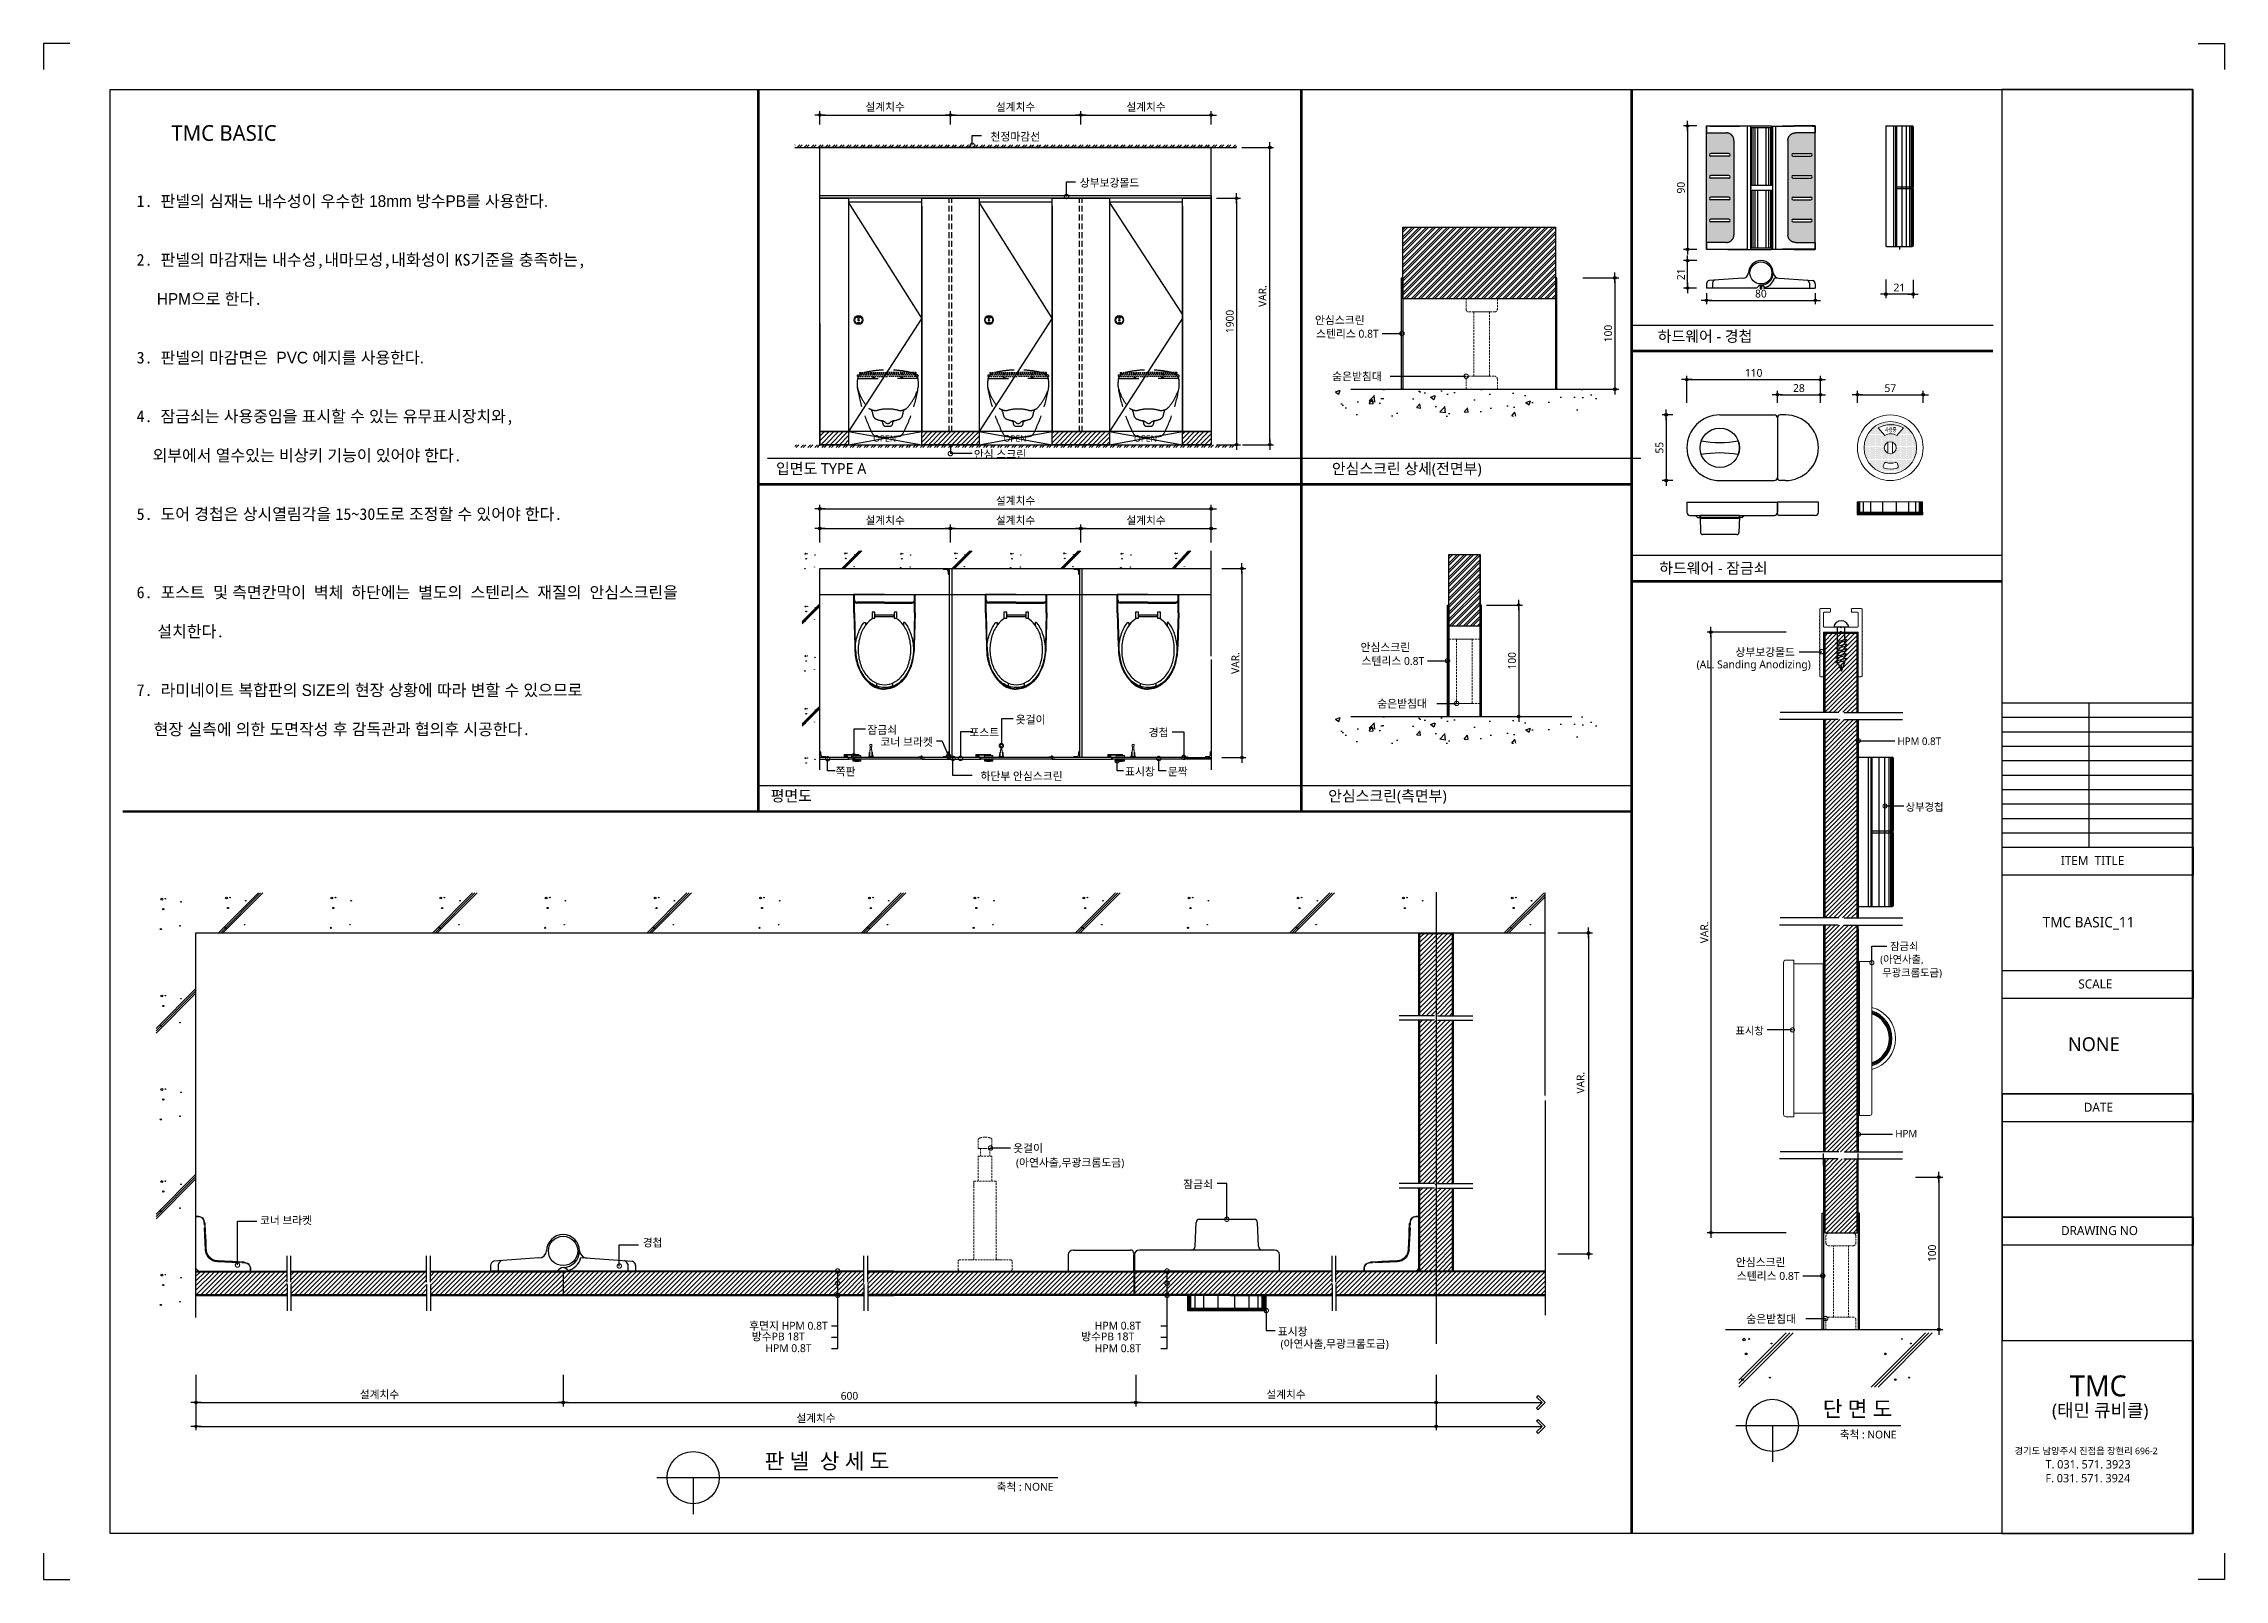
# Model space of a CAD drawing. Extents: x -256 to 8104, y -176 to 5714.
import ezdxf
from ezdxf.enums import TextEntityAlignment as Align

# ---------------------------------------------------------------- set-up
doc = ezdxf.new("R2010")
doc.units = 0
doc.header["$LTSCALE"] = 30
for name, pattern in [('CEN', [62, 60, -1, 0, -1]), ('HIDDEN', [0.375, 0.25, -0.125]), ('HIDDEN2', [4.7625, 3.175, -1.5875])]:
    doc.linetypes.add(name, pattern=pattern)
doc.layers.get('0').update_dxf_attribs({"linetype": 'CONTINUOUS'})
doc.layers.get('DEFPOINTS').update_dxf_attribs({"linetype": 'CONTINUOUS'})
for name, color, linetype in [('02---제품선', 4, 'CONTINUOUS'), ('0_toilet', 6, 'CONTINUOUS'), ('C', 2, 'CONTINUOUS'), ('curior-0Line', 252, 'CONTINUOUS'), ('DIM', 7, 'CONTINUOUS'), ('HAT', 8, 'CONTINUOUS'), ('HID', 9, 'HIDDEN'), ('jac text', 7, 'CONTINUOUS'), ('TIT', 3, 'CONTINUOUS'), ('경첩', 4, 'CONTINUOUS'), ('기타', 1, 'CONTINUOUS'), ('문자', 3, 'CONTINUOUS'), ('부자재', 4, 'CONTINUOUS'), ('상부보강몰드', 4, 'HIDDEN2'), ('옷걸이', 4, 'CONTINUOUS'), ('잠금쇠(회전형)', 4, 'CONTINUOUS'), ('중심선', 1, 'CEN'), ('치수', 1, 'CONTINUOUS'), ('판넬', 2, 'CONTINUOUS'), ('해치', 8, 'CONTINUOUS')]:
    doc.layers.add(name, color=color, linetype=linetype)
doc.styles.add('HDW', font='gulim.ttc')
doc.styles.add('돋움', font='malgun.ttf')
doc.dimstyles.new('10', dxfattribs={"dimscale": 10, "dimtxt": 3, "dimasz": 1, "dimexe": 1.5, "dimexo": 2, "dimgap": 1, "dimtad": 1, "dimdec": 0, "dimlunit": 6, "dimtxsty": '돋움', "dimblk": 'DIMDOT', "dimcen": -1, "dimdle": 1.5, "dimclrt": 3, "dimazin": 3, "dimtfac": 1, "dimtdec": 0, "dimtix": 1, "dimtmove": 2, "dimatfit": 3, "dimldrblk": 'DIMDOT', "dimarcsym": 0})
pattern_1 = [(45, (100955.914, 177.946), (-8.55643, 8.55643), [])]
pattern_2 = [(45, (100148.375, 66.368), (-8.980256, 8.980256), [])]
pattern_3 = [(45, (100151.98, 37.957), (-8.980256, 8.980256), [])]

# ---------------------------------------------------------------- blocks, each defined once
blk = doc.blocks.new('DIMDOT')
at = {"linetype": 'Continuous'}
blk.add_line((-2, 0), (2, 0), dxfattribs=at)
for radius in [0.5, 0.25]:
    blk.add_circle((0, 0), radius, dxfattribs=at)
blk = doc.blocks.new('*D287')
at = {"layer": 'DEFPOINTS', "color": 0}
for p in [(111693.7, 5653.9), (111193.7, 5597.6), (111693.7, 5597.6)]:
    blk.add_point(p, dxfattribs=at)
at = {"layer": 'DIM', "color": 0, "lineweight": -2, "ltscale": 10}
for p, q in [((111193.7, 5617.6), (111193.7, 5668.9)), ((111203.7, 5653.9), (111683.7, 5653.9)), ((111693.7, 5617.6), (111693.7, 5668.9))]:
    blk.add_line(p, q, dxfattribs=at)
at = {"layer": 'DIM', "color": 0, "lineweight": -2, "xscale": 10, "yscale": 10, "zscale": 10, "rotation": 180}
blk.add_blockref('DIMDOT', (111193.7, 5653.9), dxfattribs=at)
at = {"layer": 'DIM', "color": 0, "lineweight": -2, "xscale": 10, "yscale": 10, "zscale": 10}
blk.add_blockref('DIMDOT', (111693.7, 5653.9), dxfattribs=at)
at = {"layer": 'DIM', "color": 3, "insert": (111443.7, 5683.5), "char_height": 30, "attachment_point": 5, "style": '돋움'}
blk.add_mtext('설계치수', dxfattribs=at)
blk = doc.blocks.new('*D288')
at = {"layer": 'DEFPOINTS', "color": 0}
for p in [(112193.7, 5653.9), (111693.7, 5597.6), (112193.7, 5597.6)]:
    blk.add_point(p, dxfattribs=at)
at = {"layer": 'DIM', "color": 0, "lineweight": -2, "ltscale": 10}
for p, q in [((111693.7, 5617.6), (111693.7, 5668.9)), ((111703.7, 5653.9), (112183.7, 5653.9)), ((112193.7, 5617.6), (112193.7, 5668.9))]:
    blk.add_line(p, q, dxfattribs=at)
at = {"layer": 'DIM', "color": 0, "lineweight": -2, "xscale": 10, "yscale": 10, "zscale": 10, "rotation": 180}
blk.add_blockref('DIMDOT', (111693.7, 5653.9), dxfattribs=at)
at = {"layer": 'DIM', "color": 0, "lineweight": -2, "xscale": 10, "yscale": 10, "zscale": 10}
blk.add_blockref('DIMDOT', (112193.7, 5653.9), dxfattribs=at)
at = {"layer": 'DIM', "color": 3, "insert": (111943.7, 5683.5), "char_height": 30, "attachment_point": 5, "style": '돋움'}
blk.add_mtext('설계치수', dxfattribs=at)
blk = doc.blocks.new('*D289')
at = {"layer": 'DEFPOINTS', "color": 0}
for p in [(112693.7, 5653.9), (112193.7, 5597.6), (112693.7, 5597.6)]:
    blk.add_point(p, dxfattribs=at)
at = {"layer": 'DIM', "color": 0, "lineweight": -2, "ltscale": 10}
for p, q in [((112193.7, 5617.6), (112193.7, 5668.9)), ((112203.7, 5653.9), (112683.7, 5653.9)), ((112693.7, 5617.6), (112693.7, 5668.9))]:
    blk.add_line(p, q, dxfattribs=at)
at = {"layer": 'DIM', "color": 0, "lineweight": -2, "xscale": 10, "yscale": 10, "zscale": 10, "rotation": 180}
blk.add_blockref('DIMDOT', (112193.7, 5653.9), dxfattribs=at)
at = {"layer": 'DIM', "color": 0, "lineweight": -2, "xscale": 10, "yscale": 10, "zscale": 10}
blk.add_blockref('DIMDOT', (112693.7, 5653.9), dxfattribs=at)
at = {"layer": 'DIM', "color": 3, "insert": (112443.7, 5683.5), "char_height": 30, "attachment_point": 5, "style": '돋움'}
blk.add_mtext('설계치수', dxfattribs=at)
blk = doc.blocks.new('*D290')
at = {"layer": 'DEFPOINTS', "color": 0}
for p in [(112693.7, 5334.7), (112693.7, 4389.7), (112790.6, 4389.7)]:
    blk.add_point(p, dxfattribs=at)
at = {"layer": 'DIM', "color": 0, "lineweight": -2, "ltscale": 10}
for p, q in [((112713.7, 5334.7), (112805.6, 5334.7)), ((112790.6, 5324.7), (112790.6, 4399.7)), ((112713.7, 4389.7), (112805.6, 4389.7))]:
    blk.add_line(p, q, dxfattribs=at)
at = {"layer": 'DIM', "color": 0, "lineweight": -2, "xscale": 10, "yscale": 10, "zscale": 10}
for p, rotation in [((112790.6, 5334.7), 90), ((112790.6, 4389.7), 270)]:
    blk.add_blockref('DIMDOT', p, dxfattribs=dict(at, rotation=rotation))
at = {"layer": 'DIM', "color": 3, "insert": (112765, 4862.2), "char_height": 30, "attachment_point": 5, "rotation": 90, "style": '돋움'}
blk.add_mtext('1900', dxfattribs=at)
blk = doc.blocks.new('*D291')
at = {"layer": 'DEFPOINTS', "color": 0}
for p in [(112714.7, 3914.8), (112714.7, 3189.8), (112811.6, 3189.8)]:
    blk.add_point(p, dxfattribs=at)
at = {"layer": 'DIM', "color": 0, "lineweight": -2, "ltscale": 10}
for p, q in [((112734.7, 3914.8), (112826.6, 3914.8)), ((112811.6, 3904.8), (112811.6, 3199.8)), ((112734.7, 3189.8), (112826.6, 3189.8))]:
    blk.add_line(p, q, dxfattribs=at)
at = {"layer": 'DIM', "color": 0, "lineweight": -2, "xscale": 10, "yscale": 10, "zscale": 10}
for p, rotation in [((112811.6, 3914.8), 90), ((112811.6, 3189.8), 270)]:
    blk.add_blockref('DIMDOT', p, dxfattribs=dict(at, rotation=rotation))
at = {"layer": 'DIM', "color": 3, "insert": (112786.4, 3552.3), "char_height": 30, "attachment_point": 5, "rotation": 90, "style": '돋움'}
blk.add_mtext('VAR.', dxfattribs=at)
blk = doc.blocks.new('_DOTSMALL')
at = {"color": 0, "linetype": 'ByBlock', "const_width": 0.5}
blk.add_lwpolyline([(-0.0625, 0, 1), (0.0625, 0, 1)], format="xyb", close=True, dxfattribs=at)
blk = doc.blocks.new('A$C63EC304E')
at = {"layer": '치수', "color": 1, "xscale": 2.5, "yscale": 2.5, "zscale": 2.5, "rotation": 234.3098741996962}
blk.add_blockref('_DOTSMALL', (0.31, 0.31), dxfattribs=at)
blk = doc.blocks.new('A$C2BC9653E')
at = {"layer": '치수', "xscale": 0.3333333333333333, "yscale": 0.3333333333333333, "zscale": 0.3333333333333333}
blk.add_blockref('A$C63EC304E', (0, 0), dxfattribs=at)
blk = doc.blocks.new('A$C7FC71301')
at = {"layer": '치수', "rotation": 180}
blk.add_blockref('A$C2BC9653E', (0.21, 0.21), dxfattribs=at)
blk = doc.blocks.new('A$C4A20372B')
at = {"layer": '치수'}
blk.add_blockref('A$C7FC71301', (0, 0), dxfattribs=at)
blk = doc.blocks.new('A$C566469F5')
at = {"layer": '치수'}
blk.add_blockref('A$C4A20372B', (0, 0), dxfattribs=at)
blk = doc.blocks.new('A$C7E317CD4')
at = {"layer": '해치', "xscale": 2, "yscale": 2, "zscale": 2}
blk.add_blockref('A$C566469F5', (0, 0), dxfattribs=at)
blk = doc.blocks.new('A$C601D7F27')
at = {"layer": '치수'}
blk.add_blockref('A$C7E317CD4', (0, 0), dxfattribs=at)
blk = doc.blocks.new('A$C38802C08')
at = {"layer": '치수'}
blk.add_blockref('A$C601D7F27', (0, 0), dxfattribs=at)
blk = doc.blocks.new('*D292')
at = {"layer": 'DEFPOINTS', "color": 0}
for p in [(112693.7, 4068.3), (112193.7, 3995.2), (112693.7, 3995.2)]:
    blk.add_point(p, dxfattribs=at)
at = {"layer": 'DIM', "color": 0, "lineweight": -2, "ltscale": 10}
for p, q in [((112193.7, 4015.2), (112193.7, 4083.3)), ((112203.7, 4068.3), (112683.7, 4068.3)), ((112693.7, 4015.2), (112693.7, 4083.3))]:
    blk.add_line(p, q, dxfattribs=at)
at = {"layer": 'DIM', "color": 0, "lineweight": -2, "xscale": 10, "yscale": 10, "zscale": 10, "rotation": 180}
blk.add_blockref('DIMDOT', (112193.7, 4068.3), dxfattribs=at)
at = {"layer": 'DIM', "color": 0, "lineweight": -2, "xscale": 10, "yscale": 10, "zscale": 10}
blk.add_blockref('DIMDOT', (112693.7, 4068.3), dxfattribs=at)
at = {"layer": 'DIM', "color": 3, "insert": (112443.7, 4098), "char_height": 30, "attachment_point": 5, "style": '돋움'}
blk.add_mtext('설계치수', dxfattribs=at)
blk = doc.blocks.new('*D293')
at = {"layer": 'DEFPOINTS', "color": 0}
for p in [(112693.7, 4143.7), (111193.7, 3995.2), (112693.7, 3995.2)]:
    blk.add_point(p, dxfattribs=at)
at = {"layer": 'DIM', "color": 0, "lineweight": -2, "ltscale": 10}
for p, q in [((111193.7, 4015.2), (111193.7, 4158.7)), ((111203.7, 4143.7), (112683.7, 4143.7)), ((112693.7, 4015.2), (112693.7, 4158.7))]:
    blk.add_line(p, q, dxfattribs=at)
at = {"layer": 'DIM', "color": 0, "lineweight": -2, "xscale": 10, "yscale": 10, "zscale": 10, "rotation": 180}
blk.add_blockref('DIMDOT', (111193.7, 4143.7), dxfattribs=at)
at = {"layer": 'DIM', "color": 0, "lineweight": -2, "xscale": 10, "yscale": 10, "zscale": 10}
blk.add_blockref('DIMDOT', (112693.7, 4143.7), dxfattribs=at)
at = {"layer": 'DIM', "color": 3, "insert": (111943.7, 4173.3), "char_height": 30, "attachment_point": 5, "style": '돋움'}
blk.add_mtext('설계치수', dxfattribs=at)
blk = doc.blocks.new('*D294')
at = {"layer": 'DEFPOINTS', "color": 0}
for p in [(112193.7, 4068.3), (111693.7, 3995.2), (112193.7, 3995.2)]:
    blk.add_point(p, dxfattribs=at)
at = {"layer": 'DIM', "color": 0, "lineweight": -2, "ltscale": 10}
for p, q in [((111693.7, 4015.2), (111693.7, 4083.3)), ((111703.7, 4068.3), (112183.7, 4068.3)), ((112193.7, 4015.2), (112193.7, 4083.3))]:
    blk.add_line(p, q, dxfattribs=at)
at = {"layer": 'DIM', "color": 0, "lineweight": -2, "xscale": 10, "yscale": 10, "zscale": 10, "rotation": 180}
blk.add_blockref('DIMDOT', (111693.7, 4068.3), dxfattribs=at)
at = {"layer": 'DIM', "color": 0, "lineweight": -2, "xscale": 10, "yscale": 10, "zscale": 10}
blk.add_blockref('DIMDOT', (112193.7, 4068.3), dxfattribs=at)
at = {"layer": 'DIM', "color": 3, "insert": (111943.7, 4098), "char_height": 30, "attachment_point": 5, "style": '돋움'}
blk.add_mtext('설계치수', dxfattribs=at)
blk = doc.blocks.new('*D295')
at = {"layer": 'DEFPOINTS', "color": 0}
for p in [(111693.7, 4068.3), (111193.7, 3995.2), (111693.7, 3995.2)]:
    blk.add_point(p, dxfattribs=at)
at = {"layer": 'DIM', "color": 0, "lineweight": -2, "ltscale": 10}
for p, q in [((111193.7, 4015.2), (111193.7, 4083.3)), ((111203.7, 4068.3), (111683.7, 4068.3)), ((111693.7, 4015.2), (111693.7, 4083.3))]:
    blk.add_line(p, q, dxfattribs=at)
at = {"layer": 'DIM', "color": 0, "lineweight": -2, "xscale": 10, "yscale": 10, "zscale": 10, "rotation": 180}
blk.add_blockref('DIMDOT', (111193.7, 4068.3), dxfattribs=at)
at = {"layer": 'DIM', "color": 0, "lineweight": -2, "xscale": 10, "yscale": 10, "zscale": 10}
blk.add_blockref('DIMDOT', (111693.7, 4068.3), dxfattribs=at)
at = {"layer": 'DIM', "color": 3, "insert": (111443.7, 4098), "char_height": 30, "attachment_point": 5, "style": '돋움'}
blk.add_mtext('설계치수', dxfattribs=at)
blk = doc.blocks.new('*D296')
at = {"layer": 'DEFPOINTS', "color": 0}
for p in [(115029.1, 4639.2), (114517.1, 4530.6), (115029.1, 4530.6)]:
    blk.add_point(p, dxfattribs=at)
at = {"layer": 'DIM', "color": 0, "lineweight": -2, "ltscale": 10}
for p, q in [((114517.1, 4550.6), (114517.1, 4654.2)), ((114527.1, 4639.2), (115019.1, 4639.2)), ((115029.1, 4550.6), (115029.1, 4654.2))]:
    blk.add_line(p, q, dxfattribs=at)
at = {"layer": 'DIM', "color": 0, "lineweight": -2, "xscale": 10, "yscale": 10, "zscale": 10, "rotation": 180}
blk.add_blockref('DIMDOT', (114517.1, 4639.2), dxfattribs=at)
at = {"layer": 'DIM', "color": 0, "lineweight": -2, "xscale": 10, "yscale": 10, "zscale": 10}
blk.add_blockref('DIMDOT', (115029.1, 4639.2), dxfattribs=at)
at = {"layer": 'DIM', "color": 3, "insert": (114773.1, 4664.8), "char_height": 30, "attachment_point": 5, "style": '돋움'}
blk.add_mtext('110', dxfattribs=at)
blk = doc.blocks.new('*D297')
at = {"layer": 'DEFPOINTS', "color": 0}
for p in [(114864.1, 4530.6), (115029.1, 4581.3), (115029.1, 4530.6)]:
    blk.add_point(p, dxfattribs=at)
at = {"layer": 'DIM', "color": 0, "lineweight": -2, "ltscale": 10}
for p, q in [((114864.1, 4550.6), (114864.1, 4596.3)), ((114874.1, 4581.3), (115019.1, 4581.3)), ((115029.1, 4550.6), (115029.1, 4596.3))]:
    blk.add_line(p, q, dxfattribs=at)
at = {"layer": 'DIM', "color": 0, "lineweight": -2, "xscale": 10, "yscale": 10, "zscale": 10, "rotation": 180}
blk.add_blockref('DIMDOT', (114864.1, 4581.3), dxfattribs=at)
at = {"layer": 'DIM', "color": 0, "lineweight": -2, "xscale": 10, "yscale": 10, "zscale": 10}
blk.add_blockref('DIMDOT', (115029.1, 4581.3), dxfattribs=at)
at = {"layer": 'DIM', "color": 3, "insert": (114946.6, 4606.8), "char_height": 30, "attachment_point": 5, "style": '돋움'}
blk.add_mtext('28', dxfattribs=at)
blk = doc.blocks.new('*D298')
at = {"layer": 'DEFPOINTS', "color": 0}
for p in [(115170.9, 4530.6), (115422.9, 4581.3), (115422.9, 4530.6)]:
    blk.add_point(p, dxfattribs=at)
at = {"layer": 'DIM', "color": 0, "lineweight": -2, "ltscale": 10}
for p, q in [((115170.9, 4550.6), (115170.9, 4596.3)), ((115180.9, 4581.3), (115412.9, 4581.3)), ((115422.9, 4550.6), (115422.9, 4596.3))]:
    blk.add_line(p, q, dxfattribs=at)
at = {"layer": 'DIM', "color": 0, "lineweight": -2, "xscale": 10, "yscale": 10, "zscale": 10, "rotation": 180}
blk.add_blockref('DIMDOT', (115170.9, 4581.3), dxfattribs=at)
at = {"layer": 'DIM', "color": 0, "lineweight": -2, "xscale": 10, "yscale": 10, "zscale": 10}
blk.add_blockref('DIMDOT', (115422.9, 4581.3), dxfattribs=at)
at = {"layer": 'DIM', "color": 3, "insert": (115296.9, 4606.5), "char_height": 30, "attachment_point": 5, "style": '돋움'}
blk.add_mtext('57', dxfattribs=at)
blk = doc.blocks.new('*D299')
at = {"layer": 'DEFPOINTS', "color": 0}
for p in [(114574.8, 5612), (114519.8, 5138.9), (114574.8, 5138.9)]:
    blk.add_point(p, dxfattribs=at)
at = {"layer": 'DIM', "color": 0, "lineweight": -2, "ltscale": 10}
for p, q in [((114554.8, 5612), (114504.8, 5612)), ((114519.8, 5602), (114519.8, 5148.9)), ((114554.8, 5138.9), (114504.8, 5138.9))]:
    blk.add_line(p, q, dxfattribs=at)
at = {"layer": 'DIM', "color": 0, "lineweight": -2, "xscale": 10, "yscale": 10, "zscale": 10}
for p, rotation in [((114519.8, 5612), 90), ((114519.8, 5138.9), 270)]:
    blk.add_blockref('DIMDOT', p, dxfattribs=dict(at, rotation=rotation))
at = {"layer": 'DIM', "color": 3, "insert": (114494.3, 5375.4), "char_height": 30, "attachment_point": 5, "rotation": 90, "style": '돋움'}
blk.add_mtext('90', dxfattribs=at)
blk = doc.blocks.new('*D300')
at = {"layer": 'DEFPOINTS', "color": 0}
for p in [(114592.4, 4990.6), (115009.5, 4990.6), (115009.5, 4943.3)]:
    blk.add_point(p, dxfattribs=at)
at = {"layer": 'DIM', "color": 0, "lineweight": -2, "ltscale": 10}
for p, q in [((114592.4, 4970.6), (114592.4, 4928.3)), ((114602.4, 4943.3), (114999.5, 4943.3)), ((115009.5, 4970.6), (115009.5, 4928.3))]:
    blk.add_line(p, q, dxfattribs=at)
at = {"layer": 'DIM', "color": 0, "lineweight": -2, "xscale": 10, "yscale": 10, "zscale": 10, "rotation": 180}
blk.add_blockref('DIMDOT', (114592.4, 4943.3), dxfattribs=at)
at = {"layer": 'DIM', "color": 0, "lineweight": -2, "xscale": 10, "yscale": 10, "zscale": 10}
blk.add_blockref('DIMDOT', (115009.5, 4943.3), dxfattribs=at)
at = {"layer": 'DIM', "color": 3, "insert": (114800.9, 4968.8), "char_height": 30, "attachment_point": 5, "style": '돋움'}
blk.add_mtext('80', dxfattribs=at)
blk = doc.blocks.new('*D301')
at = {"layer": 'DEFPOINTS', "color": 0}
for p in [(114519.8, 5095.6), (114574.8, 5095.6), (114574.1, 4990.6)]:
    blk.add_point(p, dxfattribs=at)
at = {"layer": 'DIM', "color": 0, "lineweight": -2, "ltscale": 10}
for p, q in [((114554.8, 5095.6), (114504.8, 5095.6)), ((114519.8, 5000.6), (114519.8, 5085.6)), ((114554.1, 4990.6), (114504.8, 4990.6))]:
    blk.add_line(p, q, dxfattribs=at)
at = {"layer": 'DIM', "color": 0, "lineweight": -2, "xscale": 10, "yscale": 10, "zscale": 10}
for p, rotation in [((114519.8, 5095.6), 90), ((114519.8, 4990.6), 270)]:
    blk.add_blockref('DIMDOT', p, dxfattribs=dict(at, rotation=rotation))
at = {"layer": 'DIM', "color": 3, "insert": (114494.4, 5043.1), "char_height": 30, "attachment_point": 5, "rotation": 90, "style": '돋움'}
blk.add_mtext('21', dxfattribs=at)
blk = doc.blocks.new('*D302')
at = {"layer": 'DEFPOINTS', "color": 0}
for p in [(115279.3, 5042.8), (115384.3, 5042.1), (115279.3, 4967.1)]:
    blk.add_point(p, dxfattribs=at)
at = {"layer": 'DIM', "color": 0, "lineweight": -2, "ltscale": 10}
for p, q in [((115279.3, 5022.8), (115279.3, 4952.1)), ((115384.3, 5022.1), (115384.3, 4952.1)), ((115374.3, 4967.1), (115289.3, 4967.1))]:
    blk.add_line(p, q, dxfattribs=at)
at = {"layer": 'DIM', "color": 0, "lineweight": -2, "xscale": 10, "yscale": 10, "zscale": 10, "rotation": 180}
blk.add_blockref('DIMDOT', (115279.3, 4967.1), dxfattribs=at)
at = {"layer": 'DIM', "color": 0, "lineweight": -2, "xscale": 10, "yscale": 10, "zscale": 10}
blk.add_blockref('DIMDOT', (115384.3, 4967.1), dxfattribs=at)
at = {"layer": 'DIM', "color": 3, "insert": (115331.8, 4992.5), "char_height": 30, "attachment_point": 5, "style": '돋움'}
blk.add_mtext('21', dxfattribs=at)
blk = doc.blocks.new('A$C10E41893')
at = {"layer": '부자재'}
for p, q in [((6, 0), (6, 196)), ((123, 196), (6, 196)), ((123, 192), (6, 192)), ((55, 0), (55, 177)), ((61, 0), (61, 177)), ((6, 0), (6, -196)), ((55, 0), (55, -177)), ((61, 0), (61, -177)), ((123, -192), (6, -192)), ((123, -196), (6, -196))]:
    blk.add_line(p, q, dxfattribs=at)
for points in [[(123, 196, -0.012538), (123, 196), (335, 190, -0.055395), (445, 175, -0.154276), (577, 93, -0.179504), (612, 0, -0.179504)], [(123, 192, -0.012538), (123, 192), (335, 187, -0.055395), (444, 172, -0.154276), (574, 91, -0.179504), (608, 0, -0.179504)], [(157, -72, 0.089162), (200, -119, 0.085733), (270, -155, 0.075373), (359, -168, 0.075373), (447, -155, 0.085733), (517, -119, 0.106084), (567, -62, 0.126931), (583, 0, 0.126931), (567, 62, 0.106084), (517, 119, 0.085733), (447, 155, 0.075373), (359, 168, 0.075373), (270, 155, 0.085733), (200, 119, 0.089162), (157, 72)], [(572, 51), (589, 51), (589, 60, 0.021185), (583, 71, 0.106084), (528, 134, 0.085733), (453, 172, 0.075373), (359, 187, 0.075373), (265, 172, 0.085733), (189, 134, 0.007337), (184, 130), (184, 122), (205, 122)], [(123, -196, 0.012538), (123, -196), (335, -190, 0.055395), (445, -175, 0.154276), (577, -93, 0.179504), (612, 0, 0.179504)], [(123, -192, 0.012538), (123, -192), (335, -187, 0.055395), (444, -172, 0.154276), (574, -91, 0.179504), (608, 0, 0.179504)], [(589, -51, 0.090214), (598, 0, 0.090214), (589, 51, 0.106084)], [(572, -51), (589, -51), (589, -60, -0.021185), (583, -71, -0.106084), (528, -134, -0.085733), (453, -172, -0.075373), (359, -187, -0.075373), (265, -172, -0.085733), (189, -134, -0.007337), (184, -130), (184, -122), (205, -122)]]:
    blk.add_lwpolyline(points, format="xyb", dxfattribs=at)
blk.add_lwpolyline([(138, -61), (119, -61), (119, -79), (157, -79), (157, -61), (138, -61), (147, -61), (147, 61), (138, 61), (157, 61), (157, 79), (119, 79), (119, 61), (138, 61), (138, -61), (119, -61)], dxfattribs=at)
for centre, start, end in [((40, 177), 0, 90), ((46, 177), 0, 90), ((40, -177), 270, 0), ((46, -177), 270, 0)]:
    blk.add_arc(centre, 15, start, end, dxfattribs=at)
blk = doc.blocks.new('A$C460A2A32')
at = {"color": 0}
for p, q in [((3, 20), (0, 16)), ((3, 20), (9, 20)), ((4, 10), (162, 10)), ((9, 20), (162, 20)), ((13, 32), (11, 30)), ((13, 32), (162, 32)), ((13, 27), (162, 27)), ((312, 32), (162, 32)), ((312, 27), (162, 27)), ((316, 20), (162, 20)), ((321, 10), (162, 10)), ((312, 32), (313, 30)), ((322, 20), (316, 20)), ((322, 20), (324, 16))]:
    blk.add_line(p, q, dxfattribs=at)
for centre, radius, start, end in [((4, 14), 4, 150.0107, 270), ((13, 29), 2, 135, 270), ((109, 28), 26, 182.6717, 198.4118), ((109, 10), 26, 180, 202.6199), ((107, 28), 23, 183.0205, 200.9186), ((107, 10), 23, 180, 205.7715), ((69, 10), 23, 334.2285, 0), ((69, 28), 23, 339.0814, 356.9795), ((67, 10), 26, 337.3801, 0), ((67, 28), 26, 341.5882, 357.3283), ((257, 10), 26, 180, 202.6199), ((257, 28), 26, 182.6717, 198.4118), ((256, 28), 23, 183.0205, 200.9186), ((256, 10), 23, 180, 205.7715), ((217, 10), 23, 334.2285, 0), ((217, 28), 23, 339.0814, 356.9795), ((216, 28), 26, 341.5882, 357.3283), ((216, 10), 26, 337.3801, 0), ((312, 29), 2, 270, 45), ((321, 14), 4, 270, 29.9893)]:
    blk.add_arc(centre, radius, start, end, dxfattribs=at)
blk = doc.blocks.new('*D303')
at = {"layer": 'DEFPOINTS', "color": 0}
for p in [(114482.8, 4504.1), (114437.2, 4252.1), (114482.8, 4252.1)]:
    blk.add_point(p, dxfattribs=at)
at = {"layer": 'DIM', "color": 0, "lineweight": -2, "ltscale": 10}
for p, q in [((114462.8, 4504.1), (114422.2, 4504.1)), ((114437.2, 4494.1), (114437.2, 4262.1)), ((114462.8, 4252.1), (114422.2, 4252.1))]:
    blk.add_line(p, q, dxfattribs=at)
at = {"layer": 'DIM', "color": 0, "lineweight": -2, "xscale": 10, "yscale": 10, "zscale": 10}
for p, rotation in [((114437.2, 4504.1), 90), ((114437.2, 4252.1), 270)]:
    blk.add_blockref('DIMDOT', p, dxfattribs=dict(at, rotation=rotation))
at = {"layer": 'DIM', "color": 3, "insert": (114411.9, 4378.1), "char_height": 30, "attachment_point": 5, "rotation": 90, "style": '돋움'}
blk.add_mtext('55', dxfattribs=at)
blk = doc.blocks.new('*D304')
at = {"layer": 'DEFPOINTS', "color": 0}
for p in [(114918.1, 3671), (114609.4, 1367.7), (114918.1, 1367.7)]:
    blk.add_point(p, dxfattribs=at)
at = {"layer": 'DIM', "color": 0, "lineweight": -2, "ltscale": 10}
for p, q in [((114898.1, 3671), (114594.4, 3671)), ((114609.4, 3661), (114609.4, 1377.7)), ((114898.1, 1367.7), (114594.4, 1367.7))]:
    blk.add_line(p, q, dxfattribs=at)
at = {"layer": 'DIM', "color": 0, "lineweight": -2, "xscale": 10, "yscale": 10, "zscale": 10}
for p, rotation in [((114609.4, 3671), 90), ((114609.4, 1367.7), 270)]:
    blk.add_blockref('DIMDOT', p, dxfattribs=dict(at, rotation=rotation))
at = {"layer": 'DIM', "color": 3, "insert": (114584.1, 2519.4), "char_height": 30, "attachment_point": 5, "rotation": 90, "style": '돋움'}
blk.add_mtext('VAR.', dxfattribs=at)
blk = doc.blocks.new('A$C13EB2441')
for p, q in [((0.84, 7.37), (0.84, 14.11)), ((0.84, 6.74), (0.84, 0))]:
    blk.add_line(p, q)
blk = doc.blocks.new('*D305')
at = {"layer": 'DEFPOINTS', "color": 0}
for p in [(115373.8, 1580.5), (115382.9, 996.2), (115482.8, 996.2)]:
    blk.add_point(p, dxfattribs=at)
at = {"layer": 'DIM', "color": 0, "lineweight": -2, "ltscale": 10}
for p, q in [((115393.8, 1580.5), (115497.8, 1580.5)), ((115482.8, 1570.5), (115482.8, 1006.2)), ((115402.9, 996.2), (115497.8, 996.2))]:
    blk.add_line(p, q, dxfattribs=at)
at = {"layer": 'DIM', "color": 0, "lineweight": -2, "xscale": 10, "yscale": 10, "zscale": 10}
for p, rotation in [((115482.8, 1580.5), 90), ((115482.8, 996.2), 270)]:
    blk.add_blockref('DIMDOT', p, dxfattribs=dict(at, rotation=rotation))
at = {"layer": 'DIM', "color": 3, "insert": (115457.2, 1288.4), "char_height": 30, "attachment_point": 5, "rotation": 90, "style": '돋움'}
blk.add_mtext('100', dxfattribs=at)
blk = doc.blocks.new('*D306')
at = {"layer": 'DEFPOINTS', "color": 0}
for p in [(112790.6, 5529.5), (112918, 5529.5), (112793.1, 4389.7)]:
    blk.add_point(p, dxfattribs=at)
at = {"layer": 'DIM', "color": 0, "lineweight": -2, "ltscale": 10}
for p, q in [((112810.6, 5529.5), (112933, 5529.5)), ((112918, 4399.7), (112918, 5519.5)), ((112813.1, 4389.7), (112933, 4389.7))]:
    blk.add_line(p, q, dxfattribs=at)
at = {"layer": 'DIM', "color": 0, "lineweight": -2, "xscale": 10, "yscale": 10, "zscale": 10}
for p, rotation in [((112918, 5529.5), 90), ((112918, 4389.7), 270)]:
    blk.add_blockref('DIMDOT', p, dxfattribs=dict(at, rotation=rotation))
at = {"layer": 'DIM', "color": 3, "insert": (112890.7, 4959.6), "char_height": 30, "attachment_point": 5, "rotation": 90, "style": '돋움'}
blk.add_mtext('VAR.', dxfattribs=at)
blk = doc.blocks.new('*D307')
at = {"layer": 'DEFPOINTS', "color": 0}
for p in [(108801.8, 841.9), (110208.9, 841.9), (110208.9, 716.2)]:
    blk.add_point(p, dxfattribs=at)
at = {"layer": 'DIM', "color": 0, "lineweight": -2, "ltscale": 10}
for p, q in [((108801.8, 821.9), (108801.8, 701.2)), ((110208.9, 821.9), (110208.9, 701.2)), ((108811.8, 716.2), (110198.9, 716.2))]:
    blk.add_line(p, q, dxfattribs=at)
at = {"layer": 'DIM', "color": 0, "lineweight": -2, "xscale": 10, "yscale": 10, "zscale": 10, "rotation": 180}
blk.add_blockref('DIMDOT', (108801.8, 716.2), dxfattribs=at)
at = {"layer": 'DIM', "color": 0, "lineweight": -2, "xscale": 10, "yscale": 10, "zscale": 10}
blk.add_blockref('DIMDOT', (110208.9, 716.2), dxfattribs=at)
at = {"layer": 'DIM', "color": 3, "insert": (109505.3, 745.8), "char_height": 30, "attachment_point": 5, "style": '돋움'}
blk.add_mtext('설계치수', dxfattribs=at)
blk = doc.blocks.new('*D308')
at = {"layer": 'DEFPOINTS', "color": 0}
for p in [(108801.8, 841.9), (113555.7, 841.9), (113555.7, 624.7)]:
    blk.add_point(p, dxfattribs=at)
at = {"layer": 'DIM', "color": 0, "lineweight": -2, "ltscale": 10}
for p, q in [((108801.8, 821.9), (108801.8, 609.7)), ((113555.7, 821.9), (113555.7, 609.7)), ((108811.8, 624.7), (113545.7, 624.7))]:
    blk.add_line(p, q, dxfattribs=at)
at = {"layer": 'DIM', "color": 0, "lineweight": -2, "xscale": 10, "yscale": 10, "zscale": 10, "rotation": 180}
blk.add_blockref('DIMDOT', (108801.8, 624.7), dxfattribs=at)
at = {"layer": 'DIM', "color": 0, "lineweight": -2, "xscale": 10, "yscale": 10, "zscale": 10}
blk.add_blockref('DIMDOT', (113555.7, 624.7), dxfattribs=at)
at = {"layer": 'DIM', "color": 3, "insert": (111178.7, 654.4), "char_height": 30, "attachment_point": 5, "style": '돋움'}
blk.add_mtext('설계치수', dxfattribs=at)
blk = doc.blocks.new('*D309')
at = {"layer": 'DEFPOINTS', "color": 0}
for p in [(112404.8, 841.9), (113555.7, 841.9), (113555.7, 716.2)]:
    blk.add_point(p, dxfattribs=at)
at = {"layer": 'DIM', "color": 0, "lineweight": -2, "ltscale": 10}
for p, q in [((112404.8, 821.9), (112404.8, 701.2)), ((113555.7, 821.9), (113555.7, 701.2)), ((112414.8, 716.2), (113545.7, 716.2))]:
    blk.add_line(p, q, dxfattribs=at)
at = {"layer": 'DIM', "color": 0, "lineweight": -2, "xscale": 10, "yscale": 10, "zscale": 10, "rotation": 180}
blk.add_blockref('DIMDOT', (112404.8, 716.2), dxfattribs=at)
at = {"layer": 'DIM', "color": 0, "lineweight": -2, "xscale": 10, "yscale": 10, "zscale": 10}
blk.add_blockref('DIMDOT', (113555.7, 716.2), dxfattribs=at)
at = {"layer": 'DIM', "color": 3, "insert": (112980.3, 745.8), "char_height": 30, "attachment_point": 5, "style": '돋움'}
blk.add_mtext('설계치수', dxfattribs=at)
blk = doc.blocks.new('*D310')
at = {"layer": 'DEFPOINTS', "color": 0}
for p in [(110208.9, 841.9), (112404.8, 841.9), (112404.8, 716.2)]:
    blk.add_point(p, dxfattribs=at)
at = {"layer": 'DIM', "color": 0, "lineweight": -2, "ltscale": 10}
for p, q in [((110208.9, 821.9), (110208.9, 701.2)), ((112404.8, 821.9), (112404.8, 701.2)), ((110218.9, 716.2), (112394.8, 716.2))]:
    blk.add_line(p, q, dxfattribs=at)
at = {"layer": 'DIM', "color": 0, "lineweight": -2, "xscale": 10, "yscale": 10, "zscale": 10, "rotation": 180}
blk.add_blockref('DIMDOT', (110208.9, 716.2), dxfattribs=at)
at = {"layer": 'DIM', "color": 0, "lineweight": -2, "xscale": 10, "yscale": 10, "zscale": 10}
blk.add_blockref('DIMDOT', (112404.8, 716.2), dxfattribs=at)
at = {"layer": 'DIM', "color": 3, "insert": (111306.9, 741.7), "char_height": 30, "attachment_point": 5, "style": '돋움'}
blk.add_mtext('600', dxfattribs=at)
blk = doc.blocks.new('A$C06B31977')
for p, q in [((1.26, 11.06), (1.26, 21.17)), ((1.26, 10.11), (1.26, 0))]:
    blk.add_line(p, q)
blk = doc.blocks.new('*D311')
at = {"layer": 'DEFPOINTS', "color": 0}
for p in [(114002.5, 2517.5), (114002.5, 1286.2), (114140.3, 1286.2)]:
    blk.add_point(p, dxfattribs=at)
at = {"layer": 'DIM', "color": 0, "lineweight": -2, "ltscale": 10}
for p, q in [((114022.5, 2517.5), (114155.3, 2517.5)), ((114140.3, 2507.5), (114140.3, 1296.2)), ((114022.5, 1286.2), (114155.3, 1286.2))]:
    blk.add_line(p, q, dxfattribs=at)
at = {"layer": 'DIM', "color": 0, "lineweight": -2, "xscale": 10, "yscale": 10, "zscale": 10}
for p, rotation in [((114140.3, 2517.5), 90), ((114140.3, 1286.2), 270)]:
    blk.add_blockref('DIMDOT', p, dxfattribs=dict(at, rotation=rotation))
at = {"layer": 'DIM', "color": 3, "insert": (114109.6, 1942.8), "char_height": 30, "attachment_point": 5, "rotation": 90, "style": '돋움'}
blk.add_mtext('VAR.', dxfattribs=at)
blk = doc.blocks.new('*D312')
at = {"layer": 'DEFPOINTS', "color": 0}
for p in [(113729.4, 3774.8), (113729.4, 3347.4), (113872.3, 3347.4)]:
    blk.add_point(p, dxfattribs=at)
at = {"layer": 'DIM', "color": 0, "lineweight": -2, "ltscale": 10}
for p, q in [((113749.4, 3774.8), (113887.3, 3774.8)), ((113872.3, 3764.8), (113872.3, 3357.4)), ((113749.4, 3347.4), (113887.3, 3347.4))]:
    blk.add_line(p, q, dxfattribs=at)
at = {"layer": 'DIM', "color": 0, "lineweight": -2, "xscale": 10, "yscale": 10, "zscale": 10}
for p, rotation in [((113872.3, 3774.8), 90), ((113872.3, 3347.4), 270)]:
    blk.add_blockref('DIMDOT', p, dxfattribs=dict(at, rotation=rotation))
at = {"layer": 'DIM', "color": 3, "insert": (113846.7, 3561.1), "char_height": 30, "attachment_point": 5, "rotation": 90, "style": '돋움'}
blk.add_mtext('100', dxfattribs=at)
blk = doc.blocks.new('*D313')
at = {"layer": 'DEFPOINTS', "color": 0}
for p in [(114098.1, 5029.8), (114098.1, 4602.3), (114241, 4602.3)]:
    blk.add_point(p, dxfattribs=at)
at = {"layer": 'DIM', "color": 0, "lineweight": -2, "ltscale": 10}
for p, q in [((114118.1, 5029.8), (114256, 5029.8)), ((114241, 5019.8), (114241, 4612.3)), ((114118.1, 4602.3), (114256, 4602.3))]:
    blk.add_line(p, q, dxfattribs=at)
at = {"layer": 'DIM', "color": 0, "lineweight": -2, "xscale": 10, "yscale": 10, "zscale": 10}
for p, rotation in [((114241, 5029.8), 90), ((114241, 4602.3), 270)]:
    blk.add_blockref('DIMDOT', p, dxfattribs=dict(at, rotation=rotation))
at = {"layer": 'DIM', "color": 3, "insert": (114215.4, 4816), "char_height": 30, "attachment_point": 5, "rotation": 90, "style": '돋움'}
blk.add_mtext('100', dxfattribs=at)
blk = doc.blocks.new('BASIC_11', base_point=(108473.5, 213.7))
h = blk.add_hatch()
h.set_pattern_fill('ANSI31', color=2, style=0)
h.set_pattern_definition([(45, (111709.89, 1810.6277), (-2.245064, 2.245064), [])])
h.paths.add_polyline_path([(113604.4, 3774.8), (113599.4, 3774.8), (113599.4, 3563.2, -1), (113599.4, 3559), (113599.4, 3347.4), (113604.4, 3347.4)])
h.paths.add_polyline_path([(113729.4, 3559, -1), (113729.4, 3563.2), (113729.4, 3774.8), (113724.4, 3774.8), (113724.4, 3347.4), (113729.4, 3347.4)])
at = {"layer": 'HAT'}
h = blk.add_hatch(dxfattribs=at)
h.set_pattern_fill('ANSI32', color=256, scale=2, style=0)
h.set_pattern_definition([(45, (99857.61, -103.52), (-13.470384, 13.470384), []), (45, (99866.59, -103.52), (-13.470384, 13.470384), [])])
h.paths.add_polyline_path([(111097, 5539.5), (112790.6, 5539.5), (112790.6, 5529.5), (111097, 5529.5)])
h = blk.add_hatch(dxfattribs=at)
h.set_pattern_fill('ANSI32', color=256, scale=2, style=0)
h.set_pattern_definition([(45, (100171.724, -29.362), (-13.470384, 13.470384), []), (45, (100180.704, -29.362), (-13.470384, 13.470384), [])])
h.paths.add_polyline_path([(113428.6, 5223.6), (114014, 5223.6), (114014, 4948.9), (113428.6, 4948.9)])
h = blk.add_hatch(dxfattribs=at)
h.set_pattern_fill('ANSI32', color=256, scale=2, style=0)
h.set_pattern_definition([(45, (99857.61, 78.46), (-13.470384, 13.470384), []), (45, (99866.59, 78.46), (-13.470384, 13.470384), [])])
h.paths.add_polyline_path([(111097, 4379.2), (112790.6, 4379.2), (112790.6, 4389.2), (111097, 4389.2)])
h = blk.add_hatch(dxfattribs=at)
h.set_pattern_fill('ANSI32', color=256, scale=2, style=0)
h.set_pattern_definition([(45, (108523.04, -29.362), (-13.470384, 13.470384), []), (45, (108532.021, -29.362), (-13.470384, 13.470384), [])])
h.paths.add_polyline_path([(113724.4, 3968.6), (113604.4, 3968.6), (113604.4, 3694), (113724.4, 3694), (113724.4, 3774.8)])
at = {"layer": 'HAT', "transparency": 33554687}
h = blk.add_hatch(dxfattribs=at)
h.set_pattern_fill('ANSI31', color=256, scale=3.811219)
h.set_pattern_definition(pattern_1)
h.paths.add_polyline_path([(115099.4, 3363.3), (115120.5, 3363.3), (115169.5, 3363.3), (115169.5, 3666.3), (115045.6, 3666.3), (115045.6, 3363.3)])
at = {"layer": 'HAT'}
h = blk.add_hatch(dxfattribs=at)
h.set_pattern_fill('ANSI31', color=256, scale=3.811219, style=0)
h.set_pattern_definition(pattern_1)
edge = h.paths.add_edge_path()
edge.add_line((115169.5, 3289.2), (115112.9, 3289.2))
edge.add_arc((115110.9, 3289.2), 1.99, -54.30987, 0, ccw=False)
edge.add_arc((115110.9, 3289.2), 1.99, 125.69013, 305.69013, ccw=False)
edge.add_arc((115110.9, 3289.2), 1.99, 0, 125.69013, ccw=False)
edge.add_line((115112.9, 3289.2), (115169.5, 3289.2))
edge.add_line((115169.5, 3289.2), (115169.5, 3335.7))
edge.add_line((115169.5, 3335.7), (115159.7, 3335.7))
edge.add_spline(control_points=[(115157, 3328.2), (115157.9, 3330.7), (115158.8, 3333.2), (115159.7, 3335.7)], knot_values=[0, 0, 0, 0, 0.152076, 0.152076, 0.152076, 0.152076], degree=3, periodic=0)
edge.add_line((115159.7, 3335.7), (115107.5, 3335.7))
edge.add_line((115107.5, 3335.7), (115107.5, 2574.8))
edge.add_line((115107.5, 2574.8), (115161.6, 2574.8))
edge.add_spline(control_points=[(115161.6, 2574.8), (115164.6, 2583.1), (115167.5, 2590.6), (115169.5, 2594.2)], knot_values=[0.152076, 0.152076, 0.152076, 0.152076, 0.673721, 0.673721, 0.673721, 0.673721], degree=3, periodic=0)
edge.add_spline(control_points=[(115171.8, 2574.8), (115172.3, 2584.4), (115173.3, 2598.9), (115170.5, 2596.1), (115169.5, 2594.2)], knot_values=[0.673721, 0.673721, 0.673721, 0.673721, 1.332503, 1.60798, 1.60798, 1.60798, 1.60798], degree=3, periodic=0)
edge.add_line((115169.5, 2594.2), (115169.5, 3289.2))
h.paths.add_polyline_path([(115107.5, 3335.7), (115045.6, 3335.7), (115045.6, 2574.8), (115107.5, 2574.8)])
h = blk.add_hatch(dxfattribs=at)
h.set_pattern_fill('ANSI31', color=256, scale=3.811219, style=0)
h.set_pattern_definition(pattern_1)
h.paths.add_polyline_path([(115107.5, 2112.2), (115045.6, 2112.2), (115045.6, 1678.2), (115107.5, 1678.2), (115107.5, 1782.5, -0.567825), (115107.5, 1785.9)])
h.paths.add_polyline_path([(115169.5, 2112.2), (115107.5, 2112.2), (115107.5, 1785.9, -0.582142), (115110.5, 1784.2), (115169.5, 1784.2)])
edge = h.paths.add_edge_path()
edge.add_line((115169.5, 1784.2), (115110.5, 1784.2))
edge.add_arc((115108.6, 1784.2), 1.99, -54.30987, 0, ccw=False)
edge.add_arc((115108.6, 1784.2), 1.99, 239.17799, 305.69013, ccw=False)
edge.add_line((115107.5, 1782.5), (115107.5, 1678.2))
edge.add_line((115107.5, 1678.2), (115161.6, 1678.2))
edge.add_spline(control_points=[(115161.6, 1678.2), (115164.6, 1686.5), (115167.5, 1694), (115169.5, 1697.6)], knot_values=[0.152076, 0.152076, 0.152076, 0.152076, 0.673721, 0.673721, 0.673721, 0.673721], degree=3, periodic=0)
edge.add_line((115169.5, 1697.6), (115169.5, 1784.2))
h.paths.add_polyline_path([(115107.5, 2547.2), (115045.6, 2547.2), (115045.6, 2112.2), (115107.5, 2112.2)])
edge = h.paths.add_edge_path()
edge.add_line((115169.5, 2547.2), (115159.7, 2547.2))
edge.add_spline(control_points=[(115157, 2539.7), (115157.9, 2542.2), (115158.8, 2544.7), (115159.7, 2547.2)], knot_values=[0, 0, 0, 0, 0.152076, 0.152076, 0.152076, 0.152076], degree=3, periodic=0)
edge.add_line((115159.7, 2547.2), (115107.5, 2547.2))
edge.add_line((115107.5, 2547.2), (115107.5, 2112.2))
edge.add_line((115107.5, 2112.2), (115169.5, 2112.2))
edge.add_line((115169.5, 2112.2), (115169.5, 2547.2))
at = {"layer": 'HAT', "transparency": 33554687}
h = blk.add_hatch(dxfattribs=at)
h.set_pattern_fill('ANSI31', color=256, scale=3.811219, style=0)
h.set_pattern_definition(pattern_1)
h.paths.add_polyline_path([(115097.5, 1650.5), (115045.6, 1650.5), (115045.6, 1367.7), (115107.5, 1367.7), (115107.5, 1650.5)])
h.paths.add_polyline_path([(115169.5, 1650.5), (115118.6, 1650.5), (115107.5, 1650.5), (115107.5, 1367.7), (115169.5, 1367.7)])
at = {"layer": '해치'}
h = blk.add_hatch(dxfattribs=at)
h.set_pattern_fill('DOTS', color=256, scale=2.628474)
h.set_pattern_definition([(0, (111630.654, 5946.9984), (2.086351, 4.172702), [0, -4.172702])])
edge = h.paths.add_edge_path()
edge.add_line((114592.9, 5165.4), (114592.9, 5165.4))
edge.add_spline(control_points=[(114592.9, 5165.4), (114593.1, 5165.4), (114604.7, 5165.4)], knot_values=[-0.724312, -0.724312, -0.724312, 0.724312, 0.724312, 0.724312], weights=[1, 0.748956, 1], degree=2, periodic=0)
edge.add_line((114604.7, 5165.4), (114668.6, 5165.4))
edge.add_spline(control_points=[(114668.6, 5165.4), (114697.5, 5165.4), (114697.5, 5194.3)], knot_values=[-1.570796, -1.570796, -1.570796, 0, 0, 0], weights=[1, 0.707107, 1], degree=2, periodic=0)
edge.add_line((114697.5, 5194.3), (114697.5, 5556.5))
edge.add_spline(control_points=[(114697.5, 5556.5), (114697.5, 5585.4), (114668.6, 5585.4)], knot_values=[0, 0, 0, 1.570796, 1.570796, 1.570796], weights=[1, 0.707107, 1], degree=2, periodic=0)
edge.add_line((114668.6, 5585.4), (114604.7, 5585.4))
edge.add_spline(control_points=[(114604.7, 5585.4), (114593.1, 5585.4), (114592.9, 5585.4)], knot_values=[-0.724312, -0.724312, -0.724312, 0.724312, 0.724312, 0.724312], weights=[1, 0.748956, 1], degree=2, periodic=0)
edge.add_line((114592.9, 5585.4), (114592.9, 5165.4))
h.paths.add_polyline_path([(114677.8, 5506.7, -0.414214), (114683, 5501.4, -0.414214), (114677.8, 5496.2), (114609.4, 5496.2, -0.414214), (114604.2, 5501.4, -0.414214), (114609.4, 5506.7)], flags=16)
h.paths.add_polyline_path([(114677.8, 5422.7, -0.414214), (114683, 5417.4, -0.414214), (114677.8, 5412.2), (114609.4, 5412.2, -0.414214), (114604.2, 5417.4, -0.414214), (114609.4, 5422.7)], flags=16)
h.paths.add_polyline_path([(114677.8, 5338.7, -0.414214), (114683, 5333.4, -0.414214), (114677.8, 5328.2), (114609.4, 5328.2, -0.414214), (114604.2, 5333.4, -0.414214), (114609.4, 5338.7)], flags=16)
h.paths.add_polyline_path([(114677.8, 5254.7, -0.414214), (114683, 5249.4, -0.414214), (114677.8, 5244.1), (114609.4, 5244.1, -0.414214), (114604.2, 5249.4, -0.414214), (114609.4, 5254.7)], flags=16)
h = blk.add_hatch(dxfattribs=at)
h.set_pattern_fill('DOTS', color=256, scale=2.628474)
h.set_pattern_definition([(0, (111156.0365, 5946.9984), (2.086351, 4.1727023), [0, -4.1727023])])
edge = h.paths.add_edge_path()
edge.add_spline(control_points=[(114904.3, 5556.5), (114904.3, 5585.4), (114933.2, 5585.4)], knot_values=[0, 0, 0, 1.570796, 1.570796, 1.570796], weights=[1, 0.707107, 1], degree=2, periodic=0)
edge.add_line((114933.2, 5585.4), (114997.1, 5585.4))
edge.add_spline(control_points=[(114997.1, 5585.4), (115008.7, 5585.4), (115008.9, 5585.4)], knot_values=[-0.724312, -0.724312, -0.724312, 0.724312, 0.724312, 0.724312], weights=[1, 0.748956, 1], degree=2, periodic=0)
edge.add_line((115009, 5585.4), (115009, 5165.4))
edge.add_line((115009, 5165.4), (115008.9, 5165.4))
edge.add_spline(control_points=[(115008.9, 5165.4), (115008.7, 5165.4), (114997.1, 5165.4)], knot_values=[-0.724312, -0.724312, -0.724312, 0.724312, 0.724312, 0.724312], weights=[1, 0.748956, 1], degree=2, periodic=0)
edge.add_line((114997.1, 5165.4), (114933.2, 5165.4))
edge.add_spline(control_points=[(114933.2, 5165.4), (114904.3, 5165.4), (114904.3, 5194.3)], knot_values=[-1.570796, -1.570796, -1.570796, 0, 0, 0], weights=[1, 0.707107, 1], degree=2, periodic=0)
edge.add_line((114904.3, 5194.3), (114904.3, 5556.5))
h.paths.add_polyline_path([(114924.1, 5506.7, 0.414214), (114918.8, 5501.4, 0.414214), (114924.1, 5496.2), (114992.4, 5496.2, 0.414214), (114997.7, 5501.4, 0.414214), (114992.4, 5506.7)], flags=16)
h.paths.add_polyline_path([(114924.1, 5422.7, 0.414214), (114918.8, 5417.4, 0.414214), (114924.1, 5412.2), (114992.4, 5412.2, 0.414214), (114997.7, 5417.4, 0.414214), (114992.4, 5422.7)], flags=16)
h.paths.add_polyline_path([(114924.1, 5338.7, 0.414214), (114918.8, 5333.4, 0.414214), (114924.1, 5328.2), (114992.4, 5328.2, 0.414214), (114997.7, 5333.4, 0.414214), (114992.4, 5338.7)], flags=16)
h.paths.add_polyline_path([(114924.1, 5254.7, 0.414214), (114918.8, 5249.4, 0.414214), (114924.1, 5244.1), (114992.4, 5244.1, 0.414214), (114997.7, 5249.4, 0.414214), (114992.4, 5254.7)], flags=16)
h = blk.add_hatch(dxfattribs=at)
h.set_pattern_fill('AR-CONC', color=256, style=0)
h.set_pattern_definition([(50, (111709.89, 3065.54), (182.185, -15.939), [19.05, -209.55]), (355, (111709.89, 3065.54), (-35.243, 191.057), [15.24, -167.64]), (100.451, (111725.07, 3064.22), (146.943, 175.117), [16.19, -178.09]), (46.184, (111709.9, 3116.34), (271.079, -42.042), [28.575, -314.325]), (96.636, (111732.48, 3112.84), (237.404, 247.426), [24.285, -267.135]), (351.184, (111709.9, 3116.34), (237.405, 247.425), [22.86, -251.46]), (21, (111735.29, 3103.64), (151.615, -102.2655), [19.05, -209.55]), (326, (111735.29, 3103.64), (61.802, 184.188), [15.24, -167.64]), (71.4514, (111747.92, 3095.12), (213.416, 81.923), [16.19, -178.09]), (37.5, (111709.89, 3065.545), (3.0886, 84.555), [0, -165.608, 0, -170.18, 0, -168.275]), (7.5, (111709.89, 3065.545), (66.8197, 100.1806), [0, -97.028, 0, -161.798, 0, -64.135]), (327.5, (111653.25, 3065.545), (135.5906, -5.7287), [0, -63.5, 0, -198.12, 0, -262.89]), (317.5, (111627.85, 3065.54), (148.129, 25.4265), [0, -82.55, 0, -131.572, 0, -186.69])])
h.paths.add_polyline_path([(114189.5, 4499.3), (114189.5, 4602.3), (113139.3, 4602.3), (113139.3, 4499.3)])
at = {"layer": '해치', "transparency": 33554687}
h = blk.add_hatch(dxfattribs=at)
h.set_pattern_fill('ANSI31', color=3, scale=4)
h.set_pattern_definition(pattern_3)
h.paths.add_polyline_path([(111193.7, 4439.7), (111303.7, 4439.7), (111303.7, 4389.7), (111193.7, 4389.7)])
h = blk.add_hatch(dxfattribs=at)
h.set_pattern_fill('ANSI31', color=3, scale=4)
h.set_pattern_definition(pattern_3)
h.paths.add_polyline_path([(111583.7, 4439.7), (111803.7, 4439.7), (111803.7, 4389.7), (111583.7, 4389.7)])
h.paths.add_polyline_path([(112083.7, 4439.7), (112303.7, 4439.7), (112303.7, 4389.7), (112083.7, 4389.7)])
h.paths.add_polyline_path([(112583.7, 4439.7), (112693.7, 4439.7), (112693.7, 4389.7), (112583.7, 4389.7)])
at = {"layer": '해치'}
h = blk.add_hatch(dxfattribs=at)
h.set_pattern_fill('DOTS', color=256, scale=2.628474)
h.set_pattern_definition([(0, (109602.8484, 920.721), (2.086351, 4.1727023), [0, -4.1727023])])
h.paths.add_polyline_path([(115397.5, 4378.1, 1), (115196.2, 4378.1, 1)])
h.paths.add_polyline_path([(115273.9, 4378.1, -1), (115319.8, 4378.1, -1)], flags=16)
h.paths.add_polyline_path([(115321.6, 4425.3, 0.250537), (115275.7, 4425.3), (115249.9, 4453.8, -0.258173), (115347.4, 4453.8)], flags=16)
h.paths.add_polyline_path([(115324.3, 4316.6), (115327.1, 4308.5, -0.437988), (115322.3, 4299.4, -0.127495), (115275.1, 4299.4, -0.437988), (115270.2, 4308.5), (115273, 4316.6, -0.407197), (115281.8, 4321, 0.156299), (115315.5, 4321, -0.407197)], flags=16)
h.paths.add_polyline_path([(115272.3, 4432.3), (115272.3, 4461.6), (115324.6, 4461.6), (115324.6, 4432.3)], flags=8)
h = blk.add_hatch(dxfattribs=at)
h.set_pattern_fill('AR-CONC', color=256, style=0)
h.set_pattern_definition([(50, (111709.89, 1810.63), (182.185, -15.939), [19.05, -209.55]), (355, (111709.89, 1810.63), (-35.243, 191.057), [15.24, -167.64]), (100.451, (111725.07, 1809.3), (146.943, 175.117), [16.19, -178.09]), (46.184, (111709.9, 1861.43), (271.079, -42.042), [28.575, -314.325]), (96.636, (111732.48, 1857.92), (237.404, 247.426), [24.285, -267.135]), (351.184, (111709.9, 1861.43), (237.405, 247.425), [22.86, -251.46]), (21, (111735.29, 1848.73), (151.615, -102.2655), [19.05, -209.55]), (326, (111735.29, 1848.73), (61.802, 184.188), [15.24, -167.64]), (71.4514, (111747.92, 1840.2), (213.416, 81.923), [16.19, -178.09]), (37.5, (111709.89, 1810.63), (3.0886, 84.555), [0, -165.608, 0, -170.18, 0, -168.275]), (7.5, (111709.89, 1810.63), (66.8197, 100.1806), [0, -97.028, 0, -161.798, 0, -64.135]), (327.5, (111653.25, 1810.63), (135.5906, -5.7287), [0, -63.5, 0, -198.12, 0, -262.89]), (317.5, (111627.85, 1810.63), (148.129, 25.4265), [0, -82.55, 0, -131.572, 0, -186.69])])
h.paths.add_polyline_path([(114189.5, 3244.4), (114189.5, 3347.4), (113139.3, 3347.4), (113139.3, 3244.4)])
h = blk.add_hatch(dxfattribs=at)
h.set_pattern_fill('ANSI31', color=256, scale=4, style=0)
h.set_pattern_definition([(45, (-162754.705, -55930.244), (-8.9802561, 8.9802561), [])])
edge = h.paths.add_edge_path()
edge.add_line((113555.7, 2514.2), (113493.3, 2514.2))
edge.add_line((113493.3, 2514.2), (113492.4, 2513.3))
edge.add_line((113492.4, 2513.3), (113492.4, 2412.9))
edge.add_line((113492.4, 2412.9), (113535.2, 2412.9))
edge.add_line((113535.2, 2412.9), (113535.2, 2371.4))
edge.add_line((113535.2, 2371.4), (113492.4, 2371.4))
edge.add_line((113492.4, 2371.4), (113492.4, 2199.7))
edge.add_line((113492.4, 2199.7), (113548.9, 2199.7))
edge.add_spline(control_points=[(113548.9, 2199.7), (113551.7, 2207.3), (113557.7, 2222.7), (113553.9, 2191.7), (113555.4, 2189.3), (113555.7, 2189.2)], knot_values=[0.456227, 0.456227, 0.456227, 0.456227, 2.847595, 6.178025, 6.737145, 6.737145, 6.737145, 6.737145], degree=3, periodic=0)
edge.add_spline(control_points=[(113555.4, 2189.4), (113555.5, 2192.5), (113555.5, 2195.2), (113554.9, 2195.6), (113554.9, 2195.6)], knot_values=[0.891967, 0.891967, 0.891967, 0.891967, 1.280656, 1.337888, 1.337888, 1.337888, 1.337888], degree=3, periodic=0)
edge.add_line((113555.7, 2189.2), (113555.7, 2514.2))
edge = h.paths.add_edge_path()
edge.add_line((113619, 2514.2), (113555.7, 2514.2))
edge.add_line((113555.7, 2514.2), (113555.7, 2189.2))
edge.add_spline(control_points=[(113555.7, 2189.2), (113556.8, 2189), (113559.1, 2193.4), (113561.7, 2199.7)], knot_values=[6.737145, 6.737145, 6.737145, 6.737145, 8.913909, 8.913909, 8.913909, 8.913909], degree=3, periodic=0)
edge.add_spline(control_points=[(113561.7, 2199.7), (113563.8, 2204.5), (113566.1, 2210.4), (113568.4, 2216.4)], knot_values=[8.913909, 8.913909, 8.913909, 8.913909, 10.573873, 10.573873, 10.573873, 10.573873], degree=3, periodic=0)
edge.add_line((113561.7, 2199.7), (113619, 2199.7))
edge.add_line((113619, 2199.7), (113619, 2371.4))
edge.add_line((113619, 2371.4), (113576.2, 2371.4))
edge.add_line((113576.2, 2371.4), (113576.2, 2412.9))
edge.add_line((113576.2, 2412.9), (113619, 2412.9))
edge.add_line((113619, 2412.9), (113619, 2514.2))
h.paths.add_polyline_path([(113619, 2412.9), (113576.2, 2412.9), (113576.2, 2371.4), (113619, 2371.4)], flags=16)
h.paths.add_polyline_path([(113535.2, 2412.9), (113492.4, 2412.9), (113492.4, 2371.4), (113535.2, 2371.4)], flags=16)
h = blk.add_hatch(dxfattribs=at)
h.set_pattern_fill('ANSI31', color=256, scale=4, style=0)
h.set_pattern_definition([(45, (113555.699, 1869.205), (-8.98026, 8.98026), [])])
h.paths.add_polyline_path([(113619, 2182.5), (113492.4, 2182.5), (113492.4, 1555.9), (113619, 1555.9)])
at = {"layer": '해치', "transparency": 33554687}
h = blk.add_hatch(dxfattribs=at)
h.set_pattern_fill('ANSI31', color=256, scale=4)
h.set_pattern_definition(pattern_2)
edge = h.paths.add_edge_path()
edge.add_spline(control_points=[(113555.7, 1528.3), (113555.4, 1528.4), (113554.3, 1530.1), (113555.2, 1540), (113555.4, 1545.6)], knot_values=[1.337888, 1.337888, 1.337888, 1.337888, 1.524261, 2.245715, 2.245715, 2.245715, 2.245715], degree=3, periodic=0)
edge.add_spline(control_points=[(113555.7, 1545.4), (113555.4, 1545.5), (113553.9, 1547.9), (113557.7, 1578.9), (113551.7, 1563.5), (113548.9, 1555.9)], knot_values=[0.152076, 0.152076, 0.152076, 0.152076, 0.338449, 1.448592, 2.245715, 2.245715, 2.245715, 2.245715], degree=3, periodic=0)
edge.add_spline(control_points=[(113555.4, 1545.6), (113555.5, 1548.7), (113555.5, 1551.4), (113554.9, 1551.7), (113554.9, 1551.8)], knot_values=[0.891967, 0.891967, 0.891967, 0.891967, 1.280656, 1.337888, 1.337888, 1.337888, 1.337888], degree=3, periodic=0)
edge.add_spline(control_points=[(113554.9, 1551.8), (113553.9, 1551.9), (113551.5, 1545.8), (113548.9, 1538.7)], knot_values=[0.152076, 0.152076, 0.152076, 0.152076, 0.891967, 0.891967, 0.891967, 0.891967], degree=3, periodic=0)
edge.add_spline(control_points=[(113547.3, 1534.3), (113547.9, 1535.8), (113548.4, 1537.3), (113548.9, 1538.7)], knot_values=[0, 0, 0, 0, 0.152076, 0.152076, 0.152076, 0.152076], degree=3, periodic=0)
edge.add_line((113548.9, 1538.7), (113492.4, 1538.7))
edge.add_line((113492.4, 1538.7), (113492.4, 1366.3))
edge.add_line((113492.4, 1366.3), (113537.1, 1366.3))
edge.add_line((113537.1, 1366.3), (113537.1, 1324.8))
edge.add_line((113537.1, 1324.8), (113492.4, 1324.8))
edge.add_line((113492.4, 1324.8), (113492.4, 1220.5))
edge.add_line((113492.4, 1220.5), (113555.7, 1220.5))
edge.add_line((113555.7, 1220.5), (113555.7, 1528.2))
h.paths.add_polyline_path([(113619, 1366.3), (113574.3, 1366.3), (113574.3, 1324.8), (113619, 1324.8)])
h.paths.add_polyline_path([(113537.1, 1366.3), (113492.4, 1366.3), (113492.4, 1324.8), (113537.1, 1324.8)], flags=16)
h = blk.add_hatch(dxfattribs=at)
h.set_pattern_fill('ANSI31', color=256, scale=4)
h.set_pattern_definition(pattern_2)
h.paths.add_polyline_path([(113619, 1477.8), (113555.7, 1477.8), (113555.7, 1220.5), (113619, 1220.5), (113619, 1324.8), (113574.3, 1324.8), (113574.3, 1366.3), (113619, 1366.3)])
edge = h.paths.add_edge_path()
edge.add_line((113619, 1538.7), (113561.7, 1538.7))
edge.add_spline(control_points=[(113561.7, 1538.7), (113559.1, 1532.4), (113556.8, 1528.1), (113555.7, 1528.3)], knot_values=[2.245715, 2.245715, 2.245715, 2.245715, 2.971303, 2.971303, 2.971303, 2.971303], degree=3, periodic=0)
edge.add_line((113555.7, 1528.3), (113555.7, 1477.8))
edge.add_line((113555.7, 1477.8), (113619, 1477.8))
edge.add_line((113619, 1477.8), (113619, 1538.7))
h = blk.add_hatch(dxfattribs=at)
h.set_pattern_fill('ANSI31', color=256, scale=4, style=0)
h.set_pattern_definition(pattern_2)
h.paths.add_polyline_path([(109150.8, 1168.9), (109150.8, 1178.4), (109150.8, 1217.2), (108801.8, 1217.2), (108801.8, 1130.5), (109150.8, 1130.5)])
h.paths.add_polyline_path([(109165.4, 1168.9), (109165.4, 1178.4), (109165.4, 1217.2), (109685.9, 1217.2), (109685.9, 1168.9), (109685.9, 1130.5), (109165.4, 1130.5)])
at = {"layer": '해치'}
h = blk.add_hatch(dxfattribs=at)
h.set_pattern_fill('ANSI31', color=256, scale=4)
h.set_pattern_definition(pattern_2)
h.paths.add_polyline_path([(110208.9, 1130.5), (110208.9, 1217.2), (109700.5, 1217.2), (109700.5, 1130.5)])
at = {"layer": '해치', "transparency": 33554687}
h = blk.add_hatch(dxfattribs=at)
h.set_pattern_fill('ANSI31', color=256, scale=4)
h.set_pattern_definition(pattern_2)
h.paths.add_polyline_path([(110208.9, 1217.2), (110208.9, 1130.5), (111261.8, 1130.5), (111261.8, 1171.8, -0.610943), (111260.1, 1175.1, -0.241509), (111261.8, 1175.9), (111261.8, 1217.2)])
h = blk.add_hatch(dxfattribs=at)
h.set_pattern_fill('ANSI31', color=256, scale=4)
h.set_pattern_definition(pattern_2)
h.paths.add_polyline_path([(111362.6, 1217.2), (111261.8, 1217.2), (111261.8, 1175.9, -0.610943), (111263.5, 1172.6, -0.241509), (111261.8, 1171.8), (111261.8, 1130.5), (111362.6, 1130.5)])
h = blk.add_hatch(dxfattribs=at)
h.set_pattern_fill('ANSI31', color=256, scale=4)
h.set_pattern_definition(pattern_2)
h.paths.add_polyline_path([(112396.8, 1130.5), (112396.8, 1217.2), (111476.8, 1217.2), (111377.2, 1217.2), (111377.2, 1178.4), (111377.2, 1168.9), (111377.2, 1130.5), (111476.8, 1130.5)])
h = blk.add_hatch(dxfattribs=at)
h.set_pattern_fill('ANSI31', color=256, scale=4, style=0)
h.set_pattern_definition(pattern_2)
h.paths.add_polyline_path([(113171.8, 1168.9), (113171.8, 1178.4), (113171.8, 1217.2), (113555.7, 1217.2), (113555.7, 1130.5), (113171.8, 1130.5)])
edge = h.paths.add_edge_path()
edge.add_line((113157.2, 1168.9), (113157.2, 1178.4))
edge.add_line((113157.2, 1178.4), (113157.2, 1217.2))
edge.add_line((113157.2, 1217.2), (112524.7, 1217.2))
edge.add_line((112524.7, 1217.2), (112524.7, 1175.9))
edge.add_arc((112524.7, 1173.8), 2.08, -35.69013, 90, ccw=False)
edge.add_arc((112524.7, 1173.8), 2.08, 270, 324.30987, ccw=False)
edge.add_line((112524.7, 1171.8), (112524.7, 1130.5))
edge.add_line((112524.7, 1130.5), (113157.2, 1130.5))
edge.add_line((113157.2, 1130.5), (113157.2, 1168.9))
h.paths.add_polyline_path([(112399.8, 1217.2), (112399.8, 1130.5), (112524.7, 1130.5), (112524.7, 1171.8, -0.610943), (112523, 1175.1, -0.241509), (112524.7, 1175.9), (112524.7, 1217.2)])
h.paths.add_polyline_path([(113973.4, 1217.2), (113555.7, 1217.2), (113555.7, 1130.5), (113973.4, 1130.5)])
at = {"color": 2}
for p, q in [((108317.6, 5928), (108217.6, 5928)), ((108217.6, 5928), (108217.6, 5828)), ((116477.6, 5928), (116577.6, 5928)), ((116577.6, 5928), (116577.6, 5828)), ((111097, 5529.5), (112790.6, 5529.5)), ((115331.8, 5150.4), (115331.8, 5138.9)), ((113228.6, 4602.3), (114118.1, 4602.3)), ((113228.6, 3347.4), (114076.3, 3347.4)), ((110208.9, 1220.5), (110208.9, 1127.2)), ((112396.8, 1217.2), (112396.8, 1130.5)), ((112399.8, 1217.2), (112399.8, 1130.5)), ((108217.6, 138), (108217.6, 38)), ((116577.6, 138), (116577.6, 38)), ((108217.6, 38), (108317.6, 38)), ((116577.6, 38), (116477.6, 38))]:
    blk.add_line(p, q, dxfattribs=at)
for p, q in [((111193.7, 4868.3), (111193.7, 5529.5)), ((112693.7, 4868.3), (112693.7, 5529.5)), ((111193.7, 4854.6), (111193.7, 4389.7)), ((112693.7, 4854.6), (112693.7, 4389.7)), ((111193.7, 4389.7), (112693.7, 4389.7)), ((112693.7, 3578.9), (112693.7, 3982.5)), ((111193.7, 3143), (111193.7, 3914.8)), ((111193.7, 3914.8), (112693.7, 3914.8)), ((111193.7, 3814.8), (112693.7, 3814.8)), ((112693.7, 3565.6), (112693.7, 3143)), ((113973.4, 1893.9), (113973.4, 2670.7)), ((108801.8, 2517.5), (113973.4, 2517.5)), ((108801.8, 1042.5), (108801.8, 2517.5)), ((113549, 2199.7), (113414.3, 2199.7)), ((113561.7, 2199.7), (113696.5, 2199.7)), ((113973.4, 1874.9), (113973.4, 1051.6)), ((113549, 1555.9), (113414.3, 1555.9)), ((113561.7, 1555.9), (113696.5, 1555.9)), ((114664.6, 996.2), (115497.6, 996.2))]:
    blk.add_line(p, q)
at = {"color": 8}
for p, q in [((114305.4, 4848.5), (115690.7, 4848.5)), ((110992.3, 4337.9), (114340.1, 4337.9)), ((114305.4, 3965.7), (115725.1, 3965.7)), ((110957.6, 3083), (112920.2, 3083)), ((112920.2, 3083), (114305.4, 3083))]:
    blk.add_line(p, q, dxfattribs=at)
at = {"color": 4}
for p, q in [((111682.4, 3912.7), (111672.7, 3913.3)), ((111682.4, 3912.7), (111683.1, 3912.7)), ((111686.5, 3908.8), (111687, 3898.8)), ((112182.4, 3912.7), (112172.7, 3913.3)), ((112182.4, 3912.7), (112183, 3912.7)), ((112186.5, 3908.8), (112187, 3898.8))]:
    blk.add_line(p, q, dxfattribs=at)
at = {"color": 2}
for points in [[(108472.8, 5752.1), (115725.1, 5752.1), (115725.1, 213.8), (108472.8, 213.8)], [(108472.8, 5752.1), (115725.1, 5752.1), (115725.1, 213.8), (108472.8, 213.8)], [(108472.8, 5752.1), (116454.7, 5752.1), (116454.7, 213.8), (108472.8, 213.8)], [(111193.7, 5345.7), (112693.7, 5345.7), (112693.7, 5334.7), (111193.7, 5334.7)], [(113423.6, 5029.8), (113428.6, 5029.8), (113428.6, 4602.3), (113423.6, 4602.3)], [(114019, 5029.8), (114014, 5029.8), (114014, 4602.3), (114019, 4602.3)], [(113599.4, 3774.8), (113604.4, 3774.8), (113604.4, 3347.4), (113599.4, 3347.4)], [(113729.4, 3774.8), (113724.4, 3774.8), (113724.4, 3347.4), (113729.4, 3347.4)], [(115036.1, 1442.5), (115040.8, 1442.5), (115040.8, 996.3), (115036.1, 996.3)], [(115179, 1442.5), (115174.2, 1442.5), (115174.2, 996.3), (115179, 996.3)]]:
    blk.add_lwpolyline(points, close=True, dxfattribs=at)
at = {"color": 8, "const_width": 10}
for points in [[(110957.6, 2983), (110957.6, 5752.1)], [(113038.6, 2983), (113038.6, 5752.1)], [(114305.4, 213.8), (114305.4, 5752.1)], [(114305.4, 4748.5), (115690.7, 4748.5)], [(110957.6, 4237.9), (114305.4, 4237.9)], [(114305.4, 3865.7), (115725.1, 3865.7)], [(108520.9, 2983), (114305.4, 2983)]]:
    blk.add_lwpolyline(points, dxfattribs=at)
at = {"color": 4}
for centre, radius, start, end in [((111672.8, 3914.9), 1.61, 184.02269, 266.84997), ((111682.9, 3909), 3.66, 356.64811, 86.2207), ((111688.7, 3899), 1.65, 186.1664, 269.59836), ((112172.7, 3914.9), 1.61, 184.02269, 266.84997), ((112182.8, 3909), 3.66, 356.64811, 86.2207), ((112188.6, 3899), 1.65, 186.1664, 269.59836)]:
    blk.add_arc(centre, radius, start, end, dxfattribs=at)
at = {"layer": '02---제품선'}
for p, q in [((114643.1, 4504.1), (114852.5, 4504.1)), ((114864.1, 4492.4), (114864.1, 4263.7)), ((114864.1, 4492.4), (114864.1, 4263.7)), ((114895.1, 4504.1), (114875.8, 4504.1)), ((114643.1, 4252.1), (114852.5, 4252.1)), ((114895.1, 4252.1), (114875.8, 4252.1)), ((114517.1, 4169.1), (114864.1, 4169.1)), ((114517.1, 4169.1), (114517.1, 4130.3)), ((114528.8, 4118.7), (114550.1, 4118.7)), ((114550.1, 4118.7), (114736.2, 4118.7)), ((114557.9, 4110.9), (114550.1, 4118.7)), ((114557.9, 4110.9), (114565.6, 4110.9)), ((114565.6, 4110.9), (114720.7, 4110.9)), ((114567.5, 4110.9), (114567.5, 4114.8)), ((114567.5, 4112.9), (114569.6, 4052.5)), ((114714.9, 4118.7), (114571.4, 4118.7)), ((114714.9, 4107), (114571.4, 4107)), ((114718.8, 4112.9), (114716.7, 4052.5)), ((114718.7, 4110.9), (114718.7, 4114.8)), ((114728.4, 4110.9), (114720.7, 4110.9)), ((114728.4, 4110.9), (114736.2, 4118.7)), ((114736.2, 4118.7), (114852.5, 4118.7)), ((114864.1, 4169.1), (114864.1, 4130.3)), ((115021.1, 4169.1), (114864.1, 4169.1)), ((114864.1, 4126.4), (114864.1, 4169.1)), ((115009.5, 4118.7), (114871.9, 4118.7)), ((115021.1, 4130.3), (115021.1, 4169.1)), ((114709, 4045), (114577.3, 4045)), ((112632.5, 1315.6), (112635.7, 1407)), ((112648.1, 1419), (112858.7, 1419)), ((112874.3, 1315.6), (112871.1, 1407)), ((112145.6, 1282.5), (112145.6, 1220.5)), ((112164.2, 1301.2), (112384.4, 1301.2)), ((112396.8, 1288.7), (112396.8, 1220.5)), ((112396.8, 1220.5), (112396.8, 1282.5)), ((112399.8, 1282.5), (112399.8, 1220.5)), ((112604.5, 1301.2), (112418.4, 1301.2)), ((112617.5, 1301.2), (112604.5, 1301.2)), ((112889.3, 1301.2), (112617.5, 1301.2)), ((112936.4, 1301.2), (112889.3, 1301.2)), ((112955, 1220.5), (112955, 1282.5)), ((112145.6, 1220.5), (112396.8, 1220.5)), ((112955, 1220.5), (112399.8, 1220.5))]:
    blk.add_line(p, q, dxfattribs=at)
blk.add_circle((114643.1, 4378.1), 75.6, dxfattribs=at)
blk.add_circle((114643.1, 4378.1), 75.6, dxfattribs=at)
for centre, radius, start, end in [((114643.1, 4378.1), 126, 90, 180), ((114852.5, 4492.4), 11.6, 0, 90), ((114875.8, 4492.4), 11.6, 90, 180), ((114895.1, 4378.1), 126, 0, 90), ((114643.1, 4378.1), 126, 180, 270), ((114643.1, 4814.9), 416.6, 260.2031, 279.7969), ((114643.1, 3941.3), 416.6, 80.2031, 99.7969), ((114643.1, 4378.1), 75.6, 340.75123, 19.24877), ((114895.1, 4378.1), 126, 270, 0), ((114852.5, 4263.7), 11.6, 270, 0), ((114875.8, 4263.7), 11.6, 180, 270), ((114528.8, 4130.3), 11.6, 180, 270), ((114571.4, 4114.8), 3.88, 90, 180), ((114571.4, 4110.9), 3.88, 180, 270), ((114714.9, 4114.8), 3.88, 0, 90), ((114714.9, 4110.9), 3.88, 270, 0), ((114852.5, 4130.3), 11.6, 270, 0), ((114871.9, 4126.4), 7.75, 180, 270), ((115009.5, 4130.3), 11.6, 270, 0), ((114577.3, 4052.8), 7.75, 182, 270), ((114709, 4052.8), 7.75, 270, 358), ((112648.1, 1406.6), 12.4, 90, 178), ((112858.7, 1406.6), 12.4, 2, 90), ((112164.2, 1282.5), 18.6, 90, 180), ((112384.4, 1288.7), 12.4, 0, 90), ((112418.4, 1282.5), 18.6, 90, 180), ((112617.5, 1316.2), 15, 270, 358), ((112889.3, 1316.2), 15, 182, 270), ((112936.4, 1282.5), 18.6, 0, 90)]:
    blk.add_arc(centre, radius, start, end, dxfattribs=at)
at = {"layer": '0_toilet'}
for p, q in [((111688.7, 3914.8), (111688.7, 3189.8)), ((111698.7, 3914.8), (111698.7, 3189.8)), ((112188.6, 3914.8), (112188.6, 3189.8)), ((112198.7, 3189.8), (112198.7, 3914.8)), ((111302.6, 3189.8), (111193.7, 3189.8)), ((111193.7, 3183.8), (111305.6, 3183.8)), ((111302.6, 3186.8), (111302.6, 3189.8)), ((111302.6, 3186.8), (111306.3, 3186.8)), ((111582.2, 3189.8), (111303.3, 3189.8)), ((111303.3, 3186.8), (111303.3, 3189.8)), ((111305.6, 3183.8), (111305.6, 3186.8)), ((111306.3, 3183.8), (111306.3, 3186.8)), ((111582.2, 3183.8), (111306.3, 3183.8)), ((111582.2, 3183.8), (111582.2, 3189.8)), ((111807.6, 3189.8), (111583.7, 3189.8)), ((111583.7, 3183.8), (111583.7, 3189.8)), ((111583.7, 3183.8), (111810.6, 3183.8)), ((111807.6, 3186.8), (111807.6, 3189.8)), ((111807.6, 3186.8), (111811.4, 3186.8)), ((112082.2, 3189.8), (111808.4, 3189.8)), ((111808.4, 3186.8), (111808.4, 3189.8)), ((111810.6, 3183.8), (111810.6, 3186.8)), ((111811.4, 3183.8), (111811.4, 3186.8)), ((112082.2, 3183.8), (111811.4, 3183.8)), ((112082.2, 3183.8), (112082.2, 3189.8)), ((112312.7, 3189.8), (112083.7, 3189.8)), ((112083.7, 3183.8), (112083.7, 3189.8)), ((112083.7, 3183.8), (112315.7, 3183.8)), ((112312.7, 3186.8), (112312.7, 3189.8)), ((112312.7, 3186.8), (112316.4, 3186.8)), ((112592.3, 3189.8), (112313.4, 3189.8)), ((112313.4, 3186.8), (112313.4, 3189.8)), ((112315.7, 3183.8), (112315.7, 3186.8)), ((112316.4, 3183.8), (112316.4, 3186.8)), ((112592.3, 3183.8), (112316.4, 3183.8)), ((112592.3, 3183.8), (112592.3, 3189.8)), ((112593.8, 3189.8), (112693.7, 3189.8)), ((112593.8, 3183.8), (112593.8, 3189.8)), ((112693.7, 3183.8), (112593.8, 3183.8))]:
    blk.add_line(p, q, dxfattribs=at)
at = {"layer": 'C'}
for p, q in [((115045.6, 3666.3), (115045.6, 3363.3)), ((115045.6, 3666.3), (115169.5, 3666.3)), ((115045.6, 3666.3), (115169.5, 3666.3)), ((115169.5, 3363.3), (115169.5, 3666.3)), ((115045.6, 3335.7), (115045.6, 2574.8)), ((115169.5, 2574.8), (115169.5, 3335.7)), ((115045.6, 2547.2), (115045.6, 1678.2)), ((115169.5, 1678.2), (115169.5, 2547.2)), ((115045.6, 1650.5), (115045.6, 1367.7)), ((115169.5, 1367.7), (115169.5, 1650.5)), ((115045.6, 1367.7), (115169.5, 1367.7)), ((108801.8, 1217.2), (109150.8, 1217.2)), ((109165.4, 1217.2), (109685.9, 1217.2)), ((109700.5, 1217.2), (110208.9, 1217.2)), ((111362.6, 1217.2), (110208.9, 1217.2)), ((111377.2, 1217.2), (112396.8, 1217.2)), ((111476.8, 1217.2), (111377.2, 1217.2)), ((112399.8, 1217.2), (112766.9, 1217.2)), ((113157.2, 1217.2), (112766.9, 1217.2)), ((113973.4, 1217.2), (113171.8, 1217.2)), ((108801.8, 1130.5), (109150.8, 1130.5)), ((109165.4, 1130.5), (109685.9, 1130.5)), ((109700.5, 1130.5), (110225.1, 1130.5)), ((110208.9, 1130.5), (111362.6, 1130.5)), ((112396.8, 1130.5), (111377.2, 1130.5)), ((111377.2, 1130.5), (111476.8, 1130.5)), ((112766.9, 1130.5), (112399.8, 1130.5)), ((112766.9, 1130.5), (113157.2, 1130.5)), ((113171.8, 1130.5), (113973.4, 1130.5))]:
    blk.add_line(p, q, dxfattribs=at)
at = {"layer": 'curior-0Line'}
for p, q in [((115725.1, 5752.1), (115725.1, 214.6)), ((115725.5, 3399.7), (116457.5, 3399.7)), ((115725.5, 3344.3), (116457.5, 3344.3)), ((116057.7, 3399.7), (116057.7, 2845.9)), ((115725.5, 3288.9), (116457.5, 3288.9)), ((115725.5, 3233.5), (116457.5, 3233.5)), ((115725.5, 3178.2), (116457.5, 3178.2)), ((115725.5, 3122.8), (116457.5, 3122.8)), ((115725.5, 3067.4), (116457.5, 3067.4)), ((115725.5, 3012), (116457.5, 3012)), ((115725.5, 2956.7), (116457.5, 2956.7)), ((115725.5, 2901.3), (116457.5, 2901.3)), ((115725.5, 2845.9), (116457.5, 2845.9))]:
    blk.add_line(p, q, dxfattribs=at)
for points in [[(116457.5, 5752.1), (115725.1, 5752.1), (115725.1, 213.8), (116457.5, 213.8)], [(115725.5, 2845.9), (116457.5, 2845.9), (116457.5, 2738.2), (115725.5, 2738.2)], [(115725.5, 2373), (116457.5, 2373), (116457.5, 2265.3), (115725.5, 2265.3)], [(115725.5, 1427.2), (116457.5, 1427.2), (116457.5, 1900.1), (115725.5, 1900.1)], [(115725.5, 1900.1), (116457.5, 1900.1), (116457.5, 1792.4), (115725.5, 1792.4)], [(115725.5, 954.3), (116457.5, 954.3), (116457.5, 1427.2), (115725.5, 1427.2)], [(115725.5, 1427.2), (116457.5, 1427.2), (116457.5, 1319.5), (115725.5, 1319.5)], [(116457.5, 214.6), (115725.7, 214.6), (115725.7, 954.3), (116457.5, 954.3)]]:
    blk.add_lwpolyline(points, close=True, dxfattribs=at)
at = {"layer": 'DIM', "ltscale": 10}
for p, q in [((113555.7, 716.2), (113962, 716.2)), ((113940.9, 737.2), (113946.6, 742.9)), ((113962, 716.2), (113940.9, 737.2)), ((113962, 716.2), (113940.9, 695.1)), ((113940.9, 695.1), (113946.6, 689.4)), ((113973.4, 716.2), (113946.6, 742.9)), ((113973.4, 716.2), (113946.6, 689.4)), ((113555.7, 624.7), (113962, 624.7)), ((113940.9, 645.8), (113946.6, 651.5)), ((113962, 624.7), (113940.9, 645.8)), ((113962, 624.7), (113940.9, 603.7)), ((113940.9, 603.7), (113946.6, 597.9)), ((113973.4, 624.7), (113946.6, 651.5)), ((113973.4, 624.7), (113946.6, 597.9))]:
    blk.add_line(p, q, dxfattribs=at)
at = {"layer": 'HAT'}
for radius, start, end in [(109.2, 287.40403, 72.59597), (104.4, 288.22512, 71.77488), (101.6, 288.75679, 71.24321), (99.7, 289.12917, 70.87083)]:
    blk.add_arc((115194, 2112.7), radius, start, end, dxfattribs=at)
at = {"layer": 'HID', "ltscale": 3}
for p, q in [((111688.7, 4439.7), (111688.7, 5334.7)), ((111698.7, 4439.7), (111698.7, 5334.7)), ((112188.7, 4439.7), (112188.7, 5334.7)), ((112198.7, 4439.7), (112198.7, 5334.7))]:
    blk.add_line(p, q, dxfattribs=at)
at = {"layer": 'HID', "ltscale": 10}
for p, q in [((111341.5, 4643.7), (111453.7, 4643.7)), ((111565.9, 4643.7), (111453.7, 4643.7)), ((111841.5, 4643.7), (111953.7, 4643.7)), ((112065.9, 4643.7), (111953.7, 4643.7)), ((112341.5, 4643.7), (112453.7, 4643.7)), ((112565.9, 4643.7), (112453.7, 4643.7))]:
    blk.add_line(p, q, dxfattribs=at)
at = {"layer": 'HID', "lineweight": 15}
for p, q in [((111800.9, 1690.6), (111800.9, 1726.2)), ((111800.9, 1690.6), (111808.8, 1690.6)), ((111808.8, 1690.6), (111826.9, 1690.6)), ((111808.8, 1690.6), (111808.8, 1660.8)), ((111845, 1690.6), (111826.9, 1690.6)), ((111852.9, 1690.6), (111845, 1690.6)), ((111845, 1690.6), (111845, 1660.8)), ((111852.9, 1690.6), (111852.9, 1726.2)), ((111800.9, 1565.8), (111800.9, 1660.8)), ((111852.9, 1660.8), (111800.9, 1660.8)), ((111852.9, 1565.8), (111852.9, 1660.8)), ((111869.6, 1565.8), (111784.2, 1565.8)), ((111784.2, 1542.1), (111784.2, 1565.8)), ((111784.2, 1268.2), (111784.2, 1565.8)), ((111869.6, 1268.2), (111869.6, 1565.8)), ((111723.7, 1225.5), (111723.7, 1258.2)), ((111779.2, 1263.2), (111728.7, 1263.2)), ((111884.6, 1263.2), (111769.2, 1263.2)), ((111874.6, 1263.2), (111925.1, 1263.2)), ((111930.1, 1225.5), (111930.1, 1258.2)), ((111925.1, 1220.5), (111728.7, 1220.5)), ((112478.5, 1220.5), (112510.1, 1220.5)), ((112510.1, 1220.5), (112700.1, 1220.5))]:
    blk.add_line(p, q, dxfattribs=at)
for points in [[(113670.5, 4948.9), (113790.5, 4948.9), (113790.5, 4908.9, -0.414214), (113780.5, 4898.9), (113680.5, 4898.9, -0.414214), (113670.5, 4908.9)], [(113680.5, 4652.3), (113780.5, 4652.3, -0.414214), (113790.5, 4642.3), (113790.5, 4602.3), (113670.5, 4602.3), (113670.5, 4642.3, -0.414214)], [(115059.9, 1365.4), (115155.2, 1365.4, -0.414214), (115164.7, 1355.9), (115164.7, 1327.3, -0.414214), (115155.2, 1317.8), (115059.9, 1317.8, -0.414214), (115050.4, 1327.3), (115050.4, 1355.9, -0.414214)], [(115059.9, 1043.9), (115155.2, 1043.9, -0.414214), (115164.7, 1034.4), (115164.7, 996.3), (115050.4, 996.3), (115050.4, 1034.4, -0.414214)]]:
    blk.add_lwpolyline(points, format="xyb", close=True, dxfattribs=at)
for points in [[(113700.5, 4898.9), (113760.5, 4898.9), (113760.5, 4652.3), (113700.5, 4652.3)], [(113604.4, 3694), (113724.4, 3694), (113724.4, 3644), (113604.4, 3644)], [(113634.4, 3644), (113694.4, 3644), (113694.4, 3397.4), (113634.4, 3397.4)], [(113604.4, 3397.4), (113724.4, 3397.4), (113724.4, 3347.4), (113604.4, 3347.4)], [(115079, 1317.8), (115136.1, 1317.8), (115136.1, 1043.9), (115079, 1043.9)]]:
    blk.add_lwpolyline(points, close=True, dxfattribs=at)
at = {"layer": 'HID', "ltscale": 10}
for centre, radius, start, end in [((111516.1, 4619.3), 180, 172.49177, 181.055), ((111378.1, 4616.7), 42, 181.055, 190.5892), ((111509, 4651.7), 177, 192.809, 223.54193), ((111931.1, 4706.9), 602.3, 189.35681, 207.23829), ((111341.5, 4639.5), 4.2, 90, 173.38256), ((111346.6, 4641.6), 9, 143.10126, 172.49177), ((111411.3, 4593), 90, 128.00648, 143.10126), ((111359.6, 4659.2), 6, 103.95785, 128.00648), ((111453.7, 4273.3), 403.1, 76.29228, 103.70772), ((110976.3, 4706.9), 602.3, 332.76171, 350.64319), ((111398.4, 4651.7), 177, 316.45807, 347.191), ((111547.8, 4659.2), 6, 51.99352, 76.04215), ((111496.1, 4593), 90, 36.89874, 51.99352), ((111565.9, 4639.5), 4.2, 6.61744, 90), ((111560.8, 4641.6), 9, 7.50823, 36.89874), ((111391.3, 4619.3), 180, 358.945, 7.50823), ((111529.3, 4616.7), 42, 349.4108, 358.945), ((112016.1, 4619.3), 180, 172.49177, 181.055), ((111878.1, 4616.7), 42, 181.055, 190.5892), ((112009, 4651.7), 177, 192.809, 223.54193), ((112431.1, 4706.9), 602.3, 189.35681, 207.23829), ((111841.5, 4639.5), 4.2, 90, 173.38256), ((111846.6, 4641.6), 9, 143.10126, 172.49177), ((111911.3, 4593), 90, 128.00648, 143.10126), ((111859.6, 4659.2), 6, 103.95785, 128.00648), ((111953.7, 4273.3), 403.1, 76.29228, 103.70772), ((111476.3, 4706.9), 602.3, 332.76171, 350.64319), ((111898.4, 4651.7), 177, 316.45807, 347.191), ((112047.8, 4659.2), 6, 51.99352, 76.04215), ((111996.1, 4593), 90, 36.89874, 51.99352), ((112065.9, 4639.5), 4.2, 6.61744, 90), ((112060.8, 4641.6), 9, 7.50823, 36.89874), ((111891.3, 4619.3), 180, 358.945, 7.50823), ((112029.3, 4616.7), 42, 349.4108, 358.945), ((112516.1, 4619.3), 180, 172.49177, 181.055), ((112378.1, 4616.7), 42, 181.055, 190.5892), ((112509, 4651.7), 177, 192.809, 223.54193), ((112931.1, 4706.9), 602.3, 189.35681, 207.23829), ((112341.5, 4639.5), 4.2, 90, 173.38256), ((112346.6, 4641.6), 9, 143.10126, 172.49177), ((112411.3, 4593), 90, 128.00648, 143.10126), ((112359.6, 4659.2), 6, 103.95785, 128.00648), ((112453.7, 4273.3), 403.1, 76.29228, 103.70772), ((111976.3, 4706.9), 602.3, 332.76171, 350.64319), ((112398.4, 4651.7), 177, 316.45807, 347.191), ((112547.8, 4659.2), 6, 51.99352, 76.04215), ((112496.1, 4593), 90, 36.89874, 51.99352), ((112565.9, 4639.5), 4.2, 6.61744, 90), ((112560.8, 4641.6), 9, 7.50823, 36.89874), ((112391.3, 4619.3), 180, 358.945, 7.50823), ((112529.3, 4616.7), 42, 349.4108, 358.945), ((111406.3, 4563), 42, 232.35984, 243.56894), ((111382.2, 4514.7), 12, 6.96095, 63.56894), ((111406.3, 4563), 42, 248.0565, 282.86094), ((111484.6, 4527.1), 91.1, 186.96095, 196.58362), ((111453.7, 4355.4), 171, 90, 102.86094), ((111453.7, 4355.4), 171, 77.13906, 90), ((111501.1, 4563), 42, 257.13906, 291.9435), ((111422.8, 4527.1), 91.1, 343.41638, 353.03905), ((111525.1, 4514.7), 12, 116.43106, 173.03905), ((111501.1, 4563), 42, 296.43106, 307.64016), ((111906.3, 4563), 42, 232.35984, 243.56894), ((111882.2, 4514.7), 12, 6.96095, 63.56894), ((111906.3, 4563), 42, 248.0565, 282.86094), ((111984.6, 4527.1), 91.1, 186.96095, 196.58362), ((111953.7, 4355.4), 171, 90, 102.86094), ((111953.7, 4355.4), 171, 77.13906, 90), ((112001.1, 4563), 42, 257.13906, 291.9435), ((111922.8, 4527.1), 91.1, 343.41638, 353.03905), ((112025.1, 4514.7), 12, 116.43106, 173.03905), ((112001.1, 4563), 42, 296.43106, 307.64016), ((112406.3, 4563), 42, 232.35984, 243.56894), ((112382.2, 4514.7), 12, 6.96095, 63.56894), ((112406.3, 4563), 42, 248.0565, 282.86094), ((112484.6, 4527.1), 91.1, 186.96095, 196.58362), ((112453.7, 4355.4), 171, 90, 102.86094), ((112453.7, 4355.4), 171, 77.13906, 90), ((112501.1, 4563), 42, 257.13906, 291.9435), ((112422.8, 4527.1), 91.1, 343.41638, 353.03905), ((112525.1, 4514.7), 12, 116.43106, 173.03905), ((112501.1, 4563), 42, 296.43106, 307.64016), ((111411.1, 4440.4), 18, 210.62485, 258.78325), ((111417.4, 4507.1), 21, 196.58362, 247.62011), ((111453.7, 4595.3), 116.3, 247.62011, 258.92276), ((111428.2, 4475.7), 6, 0, 77.96728), ((111425.6, 4451.7), 30, 49.46208, 78.92276), ((111447.6, 4473.3), 13.6, 169.84464, 248.58214), ((111453.7, 4631.2), 171, 266.28378, 270), ((111453.7, 4484.6), 13.3, 229.46208, 270), ((111453.7, 4484.6), 13.3, 270, 310.53792), ((111453.7, 4631.2), 171, 270, 273.71622), ((111481.8, 4451.7), 30, 101.07724, 130.53792), ((111459.8, 4473.3), 13.6, 291.41786, 10.15536), ((111479.2, 4475.7), 6, 102.03272, 180), ((111453.7, 4595.3), 116.3, 281.07724, 292.37989), ((111490, 4507.1), 21, 292.37989, 343.41638), ((111496.3, 4440.4), 18, 281.21675, 329.37515), ((111911.1, 4440.4), 18, 210.62485, 258.78325), ((111917.4, 4507.1), 21, 196.58362, 247.62011), ((111953.7, 4595.3), 116.3, 247.62011, 258.92276), ((111928.2, 4475.7), 6, 0, 77.96728), ((111925.6, 4451.7), 30, 49.46208, 78.92276), ((111947.6, 4473.3), 13.6, 169.84464, 248.58214), ((111953.7, 4631.2), 171, 266.28378, 270), ((111953.7, 4484.6), 13.3, 229.46208, 270), ((111953.7, 4484.6), 13.3, 270, 310.53792), ((111953.7, 4631.2), 171, 270, 273.71622), ((111981.8, 4451.7), 30, 101.07724, 130.53792), ((111959.8, 4473.3), 13.6, 291.41786, 10.15536), ((111979.2, 4475.7), 6, 102.03272, 180), ((111953.7, 4595.3), 116.3, 281.07724, 292.37989), ((111990, 4507.1), 21, 292.37989, 343.41638), ((111996.3, 4440.4), 18, 281.21675, 329.37515), ((112411.1, 4440.4), 18, 210.62485, 258.78325), ((112417.4, 4507.1), 21, 196.58362, 247.62011), ((112453.7, 4595.3), 116.3, 247.62011, 258.92276), ((112428.2, 4475.7), 6, 0, 77.96728), ((112425.6, 4451.7), 30, 49.46208, 78.92276), ((112447.6, 4473.3), 13.6, 169.84464, 248.58214), ((112453.7, 4631.2), 171, 266.28378, 270), ((112453.7, 4484.6), 13.3, 229.46208, 270), ((112453.7, 4484.6), 13.3, 270, 310.53792), ((112453.7, 4631.2), 171, 270, 273.71622), ((112481.8, 4451.7), 30, 101.07724, 130.53792), ((112459.8, 4473.3), 13.6, 291.41786, 10.15536), ((112479.2, 4475.7), 6, 102.03272, 180), ((112453.7, 4595.3), 116.3, 281.07724, 292.37989), ((112490, 4507.1), 21, 292.37989, 343.41638), ((112496.3, 4440.4), 18, 281.21675, 329.37515), ((111453.7, 4655.2), 237, 258.78325, 270), ((111453.7, 4655.2), 237, 270, 281.21675), ((111953.7, 4655.2), 237, 258.78325, 270), ((111953.7, 4655.2), 237, 270, 281.21675), ((112453.7, 4655.2), 237, 258.78325, 270), ((112453.7, 4655.2), 237, 270, 281.21675)]:
    blk.add_arc(centre, radius, start, end, dxfattribs=at)
at = {"layer": 'HID', "lineweight": 15}
for centre, radius, start, end in [((111809.6, 1721), 10.2, 101.30209, 148.96549), ((111831.9, 1648.8), 85.6, 93.34554, 106.4545), ((111821.9, 1648.8), 85.6, 73.5455, 86.65446), ((111844.2, 1721), 10.2, 31.03451, 78.69791), ((111728.7, 1258.2), 5, 90, 180), ((111779.2, 1268.2), 5, 270, 0), ((111874.6, 1268.2), 5, 180, 270), ((111925.1, 1258.2), 5, 0, 90), ((111728.7, 1225.5), 5, 180, 270), ((111925.1, 1225.5), 5, 270, 0)]:
    blk.add_arc(centre, radius, start, end, dxfattribs=at)
at = {"layer": 'TIT', "color": 7}
for p, q in [((114704.9, 628.6), (115337.6, 628.6)), ((114845.2, 628.6), (114845.2, 488.6)), ((110567.9, 428.3), (112105.7, 428.3)), ((110707.9, 428.3), (110707.9, 288.3))]:
    blk.add_line(p, q, dxfattribs=at)
for centre in [(114844.9, 628.6), (110707.9, 428.3)]:
    blk.add_circle(centre, 100, dxfattribs=at)
at = {"layer": '경첩', "color": 4, "linetype": 'Continuous', "lineweight": 15}
for p, q in [((111666.2, 3913.6), (111666.2, 3914.8)), ((111666.2, 3914.8), (111666.4, 3914.8)), ((111666.4, 3913.6), (111666.2, 3913.6)), ((111666.4, 3914.8), (111666.4, 3913.6)), ((111666.4, 3914.8), (111668.6, 3914.8)), ((111668.4, 3911.5), (111669.9, 3911.5)), ((111670.9, 3911.2), (111668.4, 3911.3)), ((111668.6, 3914.8), (111668.6, 3913.5)), ((111668.6, 3913.5), (111668.7, 3913.5)), ((111668.7, 3913.5), (111668.7, 3914.8)), ((111668.7, 3914.8), (111668.9, 3914.8)), ((111668.7, 3913.5), (111668.9, 3913.5)), ((111668.9, 3914.8), (111668.9, 3913.5)), ((111687.2, 3914.8), (111668.9, 3914.8)), ((111668.9, 3911.1), (111669.1, 3911.3)), ((111668.9, 3911.1), (111669, 3911)), ((111672.2, 3910.9), (111669, 3911)), ((111670.9, 3911.4), (111679.9, 3911)), ((111679.9, 3910.7), (111670.9, 3911.2)), ((111672.2, 3910.9), (111672.5, 3911.1)), ((111672.9, 3910.8), (111673.1, 3911.1)), ((111673.2, 3910.8), (111673.5, 3911)), ((111673.9, 3910.8), (111674.2, 3911)), ((111676.6, 3910.7), (111673.9, 3910.8)), ((111676.6, 3910.7), (111676.9, 3910.9)), ((111677.3, 3910.6), (111677.5, 3910.9)), ((111677.6, 3910.6), (111677.9, 3910.8)), ((111678.3, 3910.6), (111678.5, 3910.8)), ((111679.7, 3910.5), (111678.3, 3910.6)), ((111679.7, 3910.5), (111679.9, 3910.7)), ((111679.9, 3910.5), (111679.7, 3910.5)), ((111680.9, 3910.3), (111681.1, 3910.5)), ((111681.4, 3910.2), (111681.6, 3910.4)), ((111681.7, 3910.1), (111681.9, 3910.2)), ((111682.1, 3909.8), (111682.3, 3910)), ((111682.4, 3909.7), (111682.5, 3909.9)), ((111683.4, 3908.6), (111683.6, 3908.8)), ((111683.6, 3908.4), (111683.8, 3908.6)), ((111683.9, 3908), (111684, 3908.2)), ((111684, 3907.8), (111684.2, 3907.9)), ((111684.1, 3907.4), (111684.3, 3907.6)), ((111684.5, 3907), (111684.3, 3906.8)), ((111684.3, 3906.8), (111684.5, 3907)), ((111684.4, 3906.5), (111684.6, 3906.7)), ((111684.4, 3906.2), (111684.6, 3906.5)), ((111684.4, 3905.3), (111684.4, 3906)), ((111684.4, 3905.3), (111684.7, 3905.6)), ((111684.5, 3905.2), (111684.4, 3905.3)), ((111684.5, 3905.2), (111684.7, 3905.5)), ((111684.5, 3904.9), (111684.5, 3905.2)), ((111684.5, 3904.9), (111684.7, 3905.1)), ((111684.5, 3904.8), (111684.7, 3905)), ((111684.5, 3904.8), (111684.5, 3904.9)), ((111684.5, 3903.9), (111684.5, 3904.8)), ((111684.5, 3903.9), (111684.8, 3904.1)), ((111684.5, 3903.6), (111684.8, 3903.9)), ((111684.5, 3903.2), (111684.5, 3903.6)), ((111684.5, 3903.2), (111684.8, 3903.4)), ((111684.5, 3903.2), (111684.8, 3903.4)), ((111684.7, 3900.3), (111684.5, 3903.2)), ((111685.1, 3897), (111684.7, 3906)), ((111684.7, 3900.3), (111684.9, 3900.6)), ((111684.7, 3900), (111684.9, 3900.2)), ((111684.7, 3899.3), (111684.7, 3900)), ((111684.7, 3899.3), (111685, 3899.6)), ((111684.7, 3899), (111685, 3899.2)), ((111684.8, 3898.3), (111685, 3898.5)), ((111684.9, 3895.6), (111684.8, 3898.3)), ((111684.9, 3906), (111685.3, 3897)), ((111684.9, 3895.6), (111685.1, 3895.8)), ((111685, 3895), (111685.2, 3895.2)), ((111685.2, 3894.5), (111685.1, 3897)), ((111685.4, 3896), (111685.5, 3894.5)), ((111687.4, 3895), (111688.7, 3895)), ((111687.4, 3894.8), (111687.4, 3895)), ((111687.4, 3894.8), (111687.4, 3894.7)), ((111688.7, 3894.8), (111687.4, 3894.8)), ((111687.4, 3894.7), (111688.7, 3894.7)), ((111687.6, 3892.5), (111688.7, 3892.5)), ((111687.6, 3892.5), (111687.6, 3892.3)), ((111688.7, 3892.3), (111687.6, 3892.3)), ((111688.7, 3895), (111688.7, 3913.3)), ((111688.7, 3895), (111688.7, 3894.8)), ((111688.7, 3894.7), (111688.7, 3892.5)), ((111688.7, 3892.5), (111688.7, 3892.3)), ((112166.1, 3913.6), (112166.1, 3914.8)), ((112166.1, 3914.8), (112166.4, 3914.8)), ((112166.4, 3913.6), (112166.1, 3913.6)), ((112166.4, 3914.8), (112166.4, 3913.6)), ((112166.4, 3914.8), (112168.5, 3914.8)), ((112168.4, 3911.5), (112169.8, 3911.5)), ((112170.9, 3911.2), (112168.4, 3911.3)), ((112168.5, 3914.8), (112168.5, 3913.5)), ((112168.5, 3913.5), (112168.6, 3913.5)), ((112168.6, 3913.5), (112168.6, 3914.8)), ((112168.6, 3914.8), (112168.9, 3914.8)), ((112168.6, 3913.5), (112168.9, 3913.5)), ((112168.9, 3914.8), (112168.9, 3913.5)), ((112187.1, 3914.8), (112168.9, 3914.8)), ((112168.9, 3911.1), (112169, 3911.3)), ((112168.9, 3911.1), (112169, 3911)), ((112172.2, 3910.9), (112169, 3911)), ((112170.9, 3911.4), (112179.9, 3911)), ((112179.9, 3910.7), (112170.9, 3911.2)), ((112172.2, 3910.9), (112172.4, 3911.1)), ((112172.9, 3910.8), (112173.1, 3911.1)), ((112173.2, 3910.8), (112173.4, 3911)), ((112173.9, 3910.8), (112174.1, 3911)), ((112176.6, 3910.7), (112173.9, 3910.8)), ((112176.6, 3910.7), (112176.8, 3910.9)), ((112177.2, 3910.6), (112177.5, 3910.9)), ((112177.6, 3910.6), (112177.8, 3910.8)), ((112178.3, 3910.6), (112178.5, 3910.8)), ((112179.6, 3910.5), (112178.3, 3910.6)), ((112179.6, 3910.5), (112179.8, 3910.7)), ((112179.8, 3910.5), (112179.6, 3910.5)), ((112180.9, 3910.3), (112181.1, 3910.5)), ((112181.4, 3910.2), (112181.6, 3910.4)), ((112181.6, 3910.1), (112181.8, 3910.2)), ((112182.1, 3909.8), (112182.3, 3910)), ((112182.3, 3909.7), (112182.5, 3909.9)), ((112183.4, 3908.6), (112183.6, 3908.8)), ((112183.5, 3908.4), (112183.7, 3908.6)), ((112183.8, 3908), (112184, 3908.2)), ((112183.9, 3907.8), (112184.1, 3907.9)), ((112184.1, 3907.4), (112184.3, 3907.6)), ((112184.4, 3907), (112184.2, 3906.8)), ((112184.2, 3906.8), (112184.5, 3907)), ((112184.3, 3906.5), (112184.5, 3906.7)), ((112184.3, 3906.2), (112184.6, 3906.5)), ((112184.4, 3905.3), (112184.4, 3906)), ((112184.4, 3905.3), (112184.6, 3905.6)), ((112184.4, 3905.2), (112184.6, 3905.5)), ((112184.4, 3905.2), (112184.4, 3905.3)), ((112184.4, 3904.9), (112184.4, 3905.2)), ((112184.4, 3904.9), (112184.7, 3905.1)), ((112184.4, 3904.8), (112184.7, 3905)), ((112184.4, 3904.8), (112184.4, 3904.9)), ((112184.5, 3903.9), (112184.4, 3904.8)), ((112184.5, 3903.9), (112184.7, 3904.1)), ((112184.5, 3903.6), (112184.7, 3903.9)), ((112184.5, 3903.2), (112184.5, 3903.6)), ((112184.5, 3903.2), (112184.7, 3903.4)), ((112184.5, 3903.2), (112184.7, 3903.4)), ((112184.6, 3900.3), (112184.5, 3903.2)), ((112185, 3897), (112184.6, 3906)), ((112184.6, 3900.3), (112184.9, 3900.6)), ((112184.6, 3900), (112184.9, 3900.2)), ((112184.7, 3899.3), (112184.6, 3900)), ((112184.7, 3899.3), (112184.9, 3899.6)), ((112184.7, 3899), (112184.9, 3899.2)), ((112184.7, 3898.3), (112185, 3898.5)), ((112184.9, 3895.6), (112184.7, 3898.3)), ((112184.9, 3906), (112185.3, 3897)), ((112184.9, 3895.6), (112185.1, 3895.8)), ((112185.2, 3894.5), (112185, 3897)), ((112185, 3895), (112185.1, 3895.2)), ((112185.3, 3896), (112185.4, 3894.5)), ((112187.4, 3895), (112188.6, 3895)), ((112187.4, 3894.8), (112187.4, 3895)), ((112187.4, 3894.8), (112187.4, 3894.7)), ((112188.6, 3894.8), (112187.4, 3894.8)), ((112187.4, 3894.7), (112188.6, 3894.7)), ((112187.5, 3892.5), (112188.6, 3892.5)), ((112187.5, 3892.5), (112187.5, 3892.3)), ((112188.6, 3892.3), (112187.5, 3892.3)), ((112188.6, 3895), (112188.6, 3913.3)), ((112188.6, 3895), (112188.6, 3894.8)), ((112188.6, 3894.7), (112188.6, 3892.5)), ((112188.6, 3892.5), (112188.6, 3892.3)), ((111193.7, 3212.3), (111194.8, 3212.3)), ((111193.7, 3212), (111193.7, 3212.3)), ((111193.7, 3209.9), (111193.7, 3212)), ((111194.8, 3212), (111193.7, 3212)), ((111194.9, 3209.9), (111193.7, 3209.9)), ((111193.7, 3209.8), (111195, 3209.8)), ((111193.7, 3209.5), (111193.7, 3209.8)), ((111195, 3209.5), (111193.7, 3209.5)), ((111193.7, 3209.5), (111193.7, 3191.3)), ((111194.8, 3212), (111194.8, 3212.3)), ((111194.9, 3209.8), (111194.9, 3209.9)), ((111195, 3209.8), (111195, 3209.5)), ((111195.2, 3189.8), (111213.4, 3189.8)), ((111197, 3208.6), (111196.9, 3210)), ((111197.5, 3198.6), (111197, 3207.5)), ((111197.2, 3210), (111197.3, 3207.5)), ((111197.4, 3209.5), (111197.2, 3209.4)), ((111197.5, 3208.9), (111197.2, 3208.7)), ((111197.3, 3207.5), (111197.7, 3198.6)), ((111197.6, 3206.2), (111197.4, 3206)), ((111197.6, 3205.6), (111197.4, 3205.3)), ((111197.7, 3205.2), (111197.4, 3205)), ((111197.5, 3208.9), (111197.6, 3206.2)), ((111197.7, 3204.6), (111197.5, 3204.3)), ((111197.7, 3204.2), (111197.5, 3204)), ((111197.8, 3201.3), (111197.6, 3201.1)), ((111197.8, 3201.3), (111197.6, 3201.1)), ((111197.9, 3200.9), (111197.6, 3200.7)), ((111197.9, 3200.7), (111197.6, 3200.4)), ((111197.7, 3205.2), (111197.7, 3204.6)), ((111197.7, 3204.2), (111197.8, 3201.3)), ((111197.9, 3199.8), (111197.7, 3199.5)), ((111197.9, 3199.7), (111197.7, 3199.4)), ((111197.9, 3199.3), (111197.7, 3199.1)), ((111197.9, 3199.2), (111197.7, 3199)), ((111197.8, 3201.3), (111197.9, 3200.9)), ((111198, 3198.3), (111197.8, 3198.1)), ((111198, 3198.1), (111197.8, 3197.9)), ((111197.9, 3200.7), (111197.9, 3199.8)), ((111197.9, 3199.8), (111197.9, 3199.7)), ((111197.9, 3199.7), (111197.9, 3199.3)), ((111197.9, 3199.3), (111197.9, 3199.2)), ((111197.9, 3199.2), (111198, 3198.6)), ((111197.9, 3197.5), (111198.1, 3197.7)), ((111198.1, 3197.7), (111197.9, 3197.5)), ((111198.2, 3197.2), (111198.1, 3197)), ((111198.4, 3196.8), (111198.2, 3196.6)), ((111198.5, 3196.6), (111198.3, 3196.4)), ((111198.8, 3196.1), (111198.6, 3195.9)), ((111198.9, 3195.9), (111198.8, 3195.7)), ((111200, 3194.9), (111199.9, 3194.7)), ((111200.2, 3194.7), (111200.1, 3194.6)), ((111200.7, 3194.5), (111200.5, 3194.3)), ((111201, 3194.4), (111200.8, 3194.2)), ((111201.5, 3194.2), (111201.3, 3194)), ((111202.5, 3194.1), (111202.7, 3194)), ((111202.7, 3194), (111202.5, 3193.8)), ((111202.5, 3193.8), (111211.5, 3193.4)), ((111211.4, 3193.1), (111202.5, 3193.6)), ((111202.7, 3194), (111204.1, 3194)), ((111204.1, 3194), (111203.8, 3193.7)), ((111204.8, 3193.9), (111204.5, 3193.7)), ((111205.1, 3193.9), (111204.9, 3193.7)), ((111205.8, 3193.9), (111205.5, 3193.7)), ((111205.8, 3193.9), (111208.5, 3193.8)), ((111208.5, 3193.8), (111208.2, 3193.5)), ((111209.1, 3193.7), (111208.9, 3193.5)), ((111209.5, 3193.7), (111209.2, 3193.5)), ((111210.2, 3193.7), (111209.9, 3193.5)), ((111210.2, 3193.7), (111213.4, 3193.5)), ((111211.5, 3193.4), (111214, 3193.3)), ((111213.9, 3193), (111212.5, 3193.1)), ((111213.5, 3193.5), (111213.3, 3193.3)), ((111213.5, 3193.5), (111213.4, 3193.5)), ((111213.4, 3189.8), (111213.4, 3191)), ((111213.7, 3191), (111213.4, 3191)), ((111213.7, 3189.8), (111213.4, 3189.8)), ((111213.8, 3191), (111213.7, 3191)), ((111213.7, 3191), (111213.7, 3189.8)), ((111213.8, 3189.8), (111213.8, 3191)), ((111215.9, 3189.8), (111213.8, 3189.8)), ((111215.9, 3189.8), (111215.9, 3190.9)), ((111215.9, 3190.9), (111216.2, 3190.9)), ((111216.2, 3189.8), (111215.9, 3189.8)), ((111216.2, 3190.9), (111216.2, 3189.8)), ((111666.4, 3190.9), (111666.2, 3190.9)), ((111666.2, 3190.9), (111666.2, 3189.8)), ((111666.2, 3189.8), (111666.4, 3189.8)), ((111666.4, 3189.8), (111666.4, 3190.9)), ((111666.4, 3189.8), (111668.6, 3189.8)), ((111670.9, 3193.4), (111668.4, 3193.3)), ((111668.4, 3193), (111669.9, 3193.1)), ((111668.6, 3189.8), (111668.6, 3191)), ((111668.6, 3191), (111668.7, 3191)), ((111668.7, 3191), (111668.9, 3191)), ((111668.7, 3191), (111668.7, 3189.8)), ((111668.7, 3189.8), (111668.9, 3189.8)), ((111668.9, 3193.5), (111669, 3193.5)), ((111668.9, 3193.5), (111669.1, 3193.3)), ((111668.9, 3189.8), (111668.9, 3191)), ((111687.2, 3189.8), (111668.9, 3189.8)), ((111672.2, 3193.7), (111669, 3193.5)), ((111679.9, 3193.8), (111670.9, 3193.4)), ((111670.9, 3193.1), (111679.9, 3193.6)), ((111672.2, 3193.7), (111672.5, 3193.5)), ((111672.9, 3193.7), (111673.1, 3193.5)), ((111673.2, 3193.7), (111673.5, 3193.5)), ((111676.6, 3193.9), (111673.9, 3193.8)), ((111673.9, 3193.8), (111674.2, 3193.5)), ((111676.6, 3193.9), (111676.9, 3193.7)), ((111677.3, 3193.9), (111677.5, 3193.7)), ((111677.6, 3193.9), (111677.9, 3193.7)), ((111678.3, 3194), (111678.5, 3193.7)), ((111679.7, 3194), (111678.3, 3194)), ((111679.9, 3194.1), (111679.7, 3194)), ((111679.7, 3194), (111679.9, 3193.8)), ((111680.9, 3194.2), (111681.1, 3194)), ((111681.4, 3194.4), (111681.6, 3194.2)), ((111681.7, 3194.5), (111681.9, 3194.3)), ((111682.1, 3194.7), (111682.3, 3194.6)), ((111682.4, 3194.9), (111682.5, 3194.7)), ((111683.4, 3195.9), (111683.6, 3195.7)), ((111683.6, 3196.1), (111683.8, 3195.9)), ((111683.9, 3196.6), (111684, 3196.4)), ((111684, 3196.8), (111684.2, 3196.6)), ((111684.1, 3197.2), (111684.3, 3197)), ((111684.5, 3197.5), (111684.3, 3197.7)), ((111684.3, 3197.7), (111684.5, 3197.5)), ((111684.5, 3199.3), (111684.4, 3199.2)), ((111684.4, 3199.2), (111684.7, 3199)), ((111684.4, 3199.2), (111684.4, 3198.6)), ((111684.4, 3198.3), (111684.6, 3198.1)), ((111684.4, 3198.1), (111684.6, 3197.9)), ((111684.7, 3204.2), (111684.5, 3201.3)), ((111684.5, 3201.3), (111684.8, 3201.1)), ((111684.5, 3201.3), (111684.8, 3201.1)), ((111684.5, 3201.3), (111684.5, 3200.9)), ((111684.5, 3200.9), (111684.8, 3200.7)), ((111684.5, 3200.7), (111684.8, 3200.4)), ((111684.5, 3200.7), (111684.5, 3199.8)), ((111684.5, 3199.8), (111684.7, 3199.5)), ((111684.5, 3199.8), (111684.5, 3199.7)), ((111684.5, 3199.7), (111684.7, 3199.4)), ((111684.5, 3199.7), (111684.5, 3199.3)), ((111684.5, 3199.3), (111684.7, 3199.1)), ((111685.1, 3207.5), (111684.7, 3198.6)), ((111684.7, 3205.6), (111685, 3205.3)), ((111684.7, 3205.2), (111685, 3205)), ((111684.7, 3205.2), (111684.7, 3204.6)), ((111684.7, 3204.6), (111684.9, 3204.3)), ((111684.7, 3204.2), (111684.9, 3204)), ((111684.9, 3208.9), (111684.8, 3206.2)), ((111684.8, 3206.2), (111685, 3206)), ((111684.9, 3208.9), (111685.1, 3208.7)), ((111684.9, 3198.6), (111685.3, 3207.5)), ((111685, 3209.5), (111685.2, 3209.4)), ((111685.2, 3210), (111685.1, 3207.5)), ((111685.4, 3208.6), (111685.5, 3210)), ((111687.4, 3209.8), (111687.4, 3209.9)), ((111687.4, 3209.9), (111688.7, 3209.9)), ((111687.4, 3209.8), (111687.4, 3209.5)), ((111688.7, 3209.8), (111687.4, 3209.8)), ((111687.4, 3209.5), (111688.7, 3209.5)), ((111687.6, 3212), (111687.6, 3212.3)), ((111688.7, 3212.3), (111687.6, 3212.3)), ((111687.6, 3212), (111688.7, 3212)), ((111688.7, 3212), (111688.7, 3212.3)), ((111688.7, 3209.9), (111688.7, 3212)), ((111688.7, 3209.5), (111688.7, 3209.8)), ((111688.7, 3209.5), (111688.7, 3191.3)), ((112166.4, 3190.9), (112166.1, 3190.9)), ((112166.1, 3190.9), (112166.1, 3189.8)), ((112166.1, 3189.8), (112166.4, 3189.8)), ((112166.4, 3189.8), (112166.4, 3190.9)), ((112166.4, 3189.8), (112168.5, 3189.8)), ((112170.9, 3193.4), (112168.4, 3193.3)), ((112168.4, 3193), (112169.8, 3193.1)), ((112168.5, 3189.8), (112168.5, 3191)), ((112168.5, 3191), (112168.6, 3191)), ((112168.6, 3191), (112168.9, 3191)), ((112168.6, 3191), (112168.6, 3189.8)), ((112168.6, 3189.8), (112168.9, 3189.8)), ((112168.9, 3193.5), (112169, 3193.5)), ((112168.9, 3193.5), (112169, 3193.3)), ((112168.9, 3189.8), (112168.9, 3191)), ((112187.1, 3189.8), (112168.9, 3189.8)), ((112172.2, 3193.7), (112169, 3193.5)), ((112179.9, 3193.8), (112170.9, 3193.4)), ((112170.9, 3193.1), (112179.9, 3193.6)), ((112172.2, 3193.7), (112172.4, 3193.5)), ((112172.9, 3193.7), (112173.1, 3193.5)), ((112173.2, 3193.7), (112173.4, 3193.5)), ((112176.6, 3193.9), (112173.9, 3193.8)), ((112173.9, 3193.8), (112174.1, 3193.5)), ((112176.6, 3193.9), (112176.8, 3193.7)), ((112177.2, 3193.9), (112177.5, 3193.7)), ((112177.6, 3193.9), (112177.8, 3193.7)), ((112178.3, 3194), (112178.5, 3193.7)), ((112179.6, 3194), (112178.3, 3194)), ((112179.8, 3194.1), (112179.6, 3194)), ((112179.6, 3194), (112179.8, 3193.8)), ((112180.9, 3194.2), (112181.1, 3194)), ((112181.4, 3194.4), (112181.6, 3194.2)), ((112181.6, 3194.5), (112181.8, 3194.3)), ((112182.1, 3194.7), (112182.3, 3194.6)), ((112182.3, 3194.9), (112182.5, 3194.7)), ((112183.4, 3195.9), (112183.6, 3195.7)), ((112183.5, 3196.1), (112183.7, 3195.9)), ((112183.8, 3196.6), (112184, 3196.4)), ((112183.9, 3196.8), (112184.1, 3196.6)), ((112184.1, 3197.2), (112184.3, 3197)), ((112184.4, 3197.5), (112184.2, 3197.7)), ((112184.2, 3197.7), (112184.5, 3197.5)), ((112184.3, 3198.3), (112184.6, 3198.1)), ((112184.3, 3198.1), (112184.5, 3197.9)), ((112184.5, 3200.7), (112184.4, 3199.8)), ((112184.4, 3199.8), (112184.7, 3199.5)), ((112184.4, 3199.8), (112184.4, 3199.7)), ((112184.4, 3199.7), (112184.7, 3199.4)), ((112184.4, 3199.7), (112184.4, 3199.3)), ((112184.4, 3199.3), (112184.6, 3199.1)), ((112184.4, 3199.3), (112184.4, 3199.2)), ((112184.4, 3199.2), (112184.6, 3199)), ((112184.4, 3199.2), (112184.4, 3198.6)), ((112184.6, 3204.2), (112184.5, 3201.3)), ((112184.5, 3201.3), (112184.7, 3201.1)), ((112184.5, 3201.3), (112184.7, 3201.1)), ((112184.5, 3201.3), (112184.5, 3200.9)), ((112184.5, 3200.9), (112184.7, 3200.7)), ((112184.5, 3200.7), (112184.7, 3200.4)), ((112185, 3207.5), (112184.6, 3198.6)), ((112184.7, 3205.2), (112184.6, 3204.6)), ((112184.6, 3204.6), (112184.9, 3204.3)), ((112184.6, 3204.2), (112184.9, 3204)), ((112184.9, 3208.9), (112184.7, 3206.2)), ((112184.7, 3206.2), (112185, 3206)), ((112184.7, 3205.6), (112184.9, 3205.3)), ((112184.7, 3205.2), (112184.9, 3205)), ((112184.9, 3208.9), (112185.1, 3208.7)), ((112184.9, 3198.6), (112185.3, 3207.5)), ((112185.2, 3210), (112185, 3207.5)), ((112185, 3209.5), (112185.1, 3209.4)), ((112185.3, 3208.6), (112185.4, 3210)), ((112187.4, 3209.8), (112187.4, 3209.9)), ((112187.4, 3209.9), (112188.6, 3209.9)), ((112187.4, 3209.8), (112187.4, 3209.5)), ((112188.6, 3209.8), (112187.4, 3209.8)), ((112187.4, 3209.5), (112188.6, 3209.5)), ((112187.5, 3212), (112187.5, 3212.3)), ((112188.6, 3212.3), (112187.5, 3212.3)), ((112187.5, 3212), (112188.6, 3212)), ((112188.6, 3212), (112188.6, 3212.3)), ((112188.6, 3209.9), (112188.6, 3212)), ((112188.6, 3209.5), (112188.6, 3209.8)), ((112188.6, 3209.5), (112188.6, 3191.3)), ((112671.4, 3190.9), (112671.2, 3190.9)), ((112671.2, 3190.9), (112671.2, 3189.8)), ((112671.2, 3189.8), (112671.4, 3189.8)), ((112671.4, 3189.8), (112671.4, 3190.9)), ((112671.4, 3189.8), (112673.6, 3189.8)), ((112675.9, 3193.4), (112673.4, 3193.3)), ((112673.4, 3193), (112674.9, 3193.1)), ((112673.6, 3189.8), (112673.6, 3191)), ((112673.6, 3191), (112673.7, 3191)), ((112673.7, 3191), (112673.9, 3191)), ((112673.7, 3191), (112673.7, 3189.8)), ((112673.7, 3189.8), (112673.9, 3189.8)), ((112673.9, 3193.5), (112674, 3193.5)), ((112673.9, 3193.5), (112674.1, 3193.3)), ((112673.9, 3189.8), (112673.9, 3191)), ((112692.2, 3189.8), (112673.9, 3189.8)), ((112677.2, 3193.7), (112674, 3193.5)), ((112684.9, 3193.8), (112675.9, 3193.4)), ((112675.9, 3193.1), (112684.9, 3193.6)), ((112677.2, 3193.7), (112677.5, 3193.5)), ((112677.9, 3193.7), (112678.1, 3193.5)), ((112678.2, 3193.7), (112678.5, 3193.5)), ((112681.6, 3193.9), (112678.9, 3193.8)), ((112678.9, 3193.8), (112679.2, 3193.5)), ((112681.6, 3193.9), (112681.9, 3193.7)), ((112682.3, 3193.9), (112682.5, 3193.7)), ((112682.6, 3193.9), (112682.9, 3193.7)), ((112683.3, 3194), (112683.5, 3193.7)), ((112684.7, 3194), (112683.3, 3194)), ((112684.9, 3194.1), (112684.7, 3194)), ((112684.7, 3194), (112684.9, 3193.8)), ((112685.9, 3194.2), (112686.1, 3194)), ((112686.4, 3194.4), (112686.6, 3194.2)), ((112686.7, 3194.5), (112686.9, 3194.3)), ((112687.1, 3194.7), (112687.3, 3194.6)), ((112687.4, 3194.9), (112687.5, 3194.7)), ((112688.4, 3195.9), (112688.6, 3195.7)), ((112688.6, 3196.1), (112688.8, 3195.9)), ((112688.9, 3196.6), (112689, 3196.4)), ((112689, 3196.8), (112689.2, 3196.6)), ((112689.1, 3197.2), (112689.3, 3197)), ((112689.5, 3197.5), (112689.3, 3197.7)), ((112689.3, 3197.7), (112689.5, 3197.5)), ((112689.5, 3199.3), (112689.4, 3199.2)), ((112689.4, 3199.2), (112689.7, 3199)), ((112689.4, 3199.2), (112689.4, 3198.6)), ((112689.4, 3198.3), (112689.6, 3198.1)), ((112689.4, 3198.1), (112689.6, 3197.9)), ((112689.7, 3204.2), (112689.5, 3201.3)), ((112689.5, 3201.3), (112689.8, 3201.1)), ((112689.5, 3201.3), (112689.8, 3201.1)), ((112689.5, 3201.3), (112689.5, 3200.9)), ((112689.5, 3200.9), (112689.8, 3200.7)), ((112689.5, 3200.7), (112689.8, 3200.4)), ((112689.5, 3200.7), (112689.5, 3199.8)), ((112689.5, 3199.8), (112689.7, 3199.5)), ((112689.5, 3199.8), (112689.5, 3199.7)), ((112689.5, 3199.7), (112689.7, 3199.4)), ((112689.5, 3199.7), (112689.5, 3199.3)), ((112689.5, 3199.3), (112689.7, 3199.1)), ((112690.1, 3207.5), (112689.7, 3198.6)), ((112689.7, 3205.6), (112690, 3205.3)), ((112689.7, 3205.2), (112690, 3205)), ((112689.7, 3205.2), (112689.7, 3204.6)), ((112689.7, 3204.6), (112689.9, 3204.3)), ((112689.7, 3204.2), (112689.9, 3204)), ((112689.9, 3208.9), (112689.8, 3206.2)), ((112689.8, 3206.2), (112690, 3206)), ((112689.9, 3208.9), (112690.1, 3208.7)), ((112689.9, 3198.6), (112690.3, 3207.5)), ((112690, 3209.5), (112690.2, 3209.4)), ((112690.2, 3210), (112690.1, 3207.5)), ((112690.4, 3208.6), (112690.5, 3210)), ((112692.4, 3209.8), (112692.4, 3209.9)), ((112692.4, 3209.9), (112693.7, 3209.9)), ((112692.4, 3209.8), (112692.4, 3209.5)), ((112693.7, 3209.8), (112692.4, 3209.8)), ((112692.4, 3209.5), (112693.7, 3209.5)), ((112692.6, 3212), (112692.6, 3212.3)), ((112693.7, 3212.3), (112692.6, 3212.3)), ((112692.6, 3212), (112693.7, 3212)), ((112693.7, 3212), (112693.7, 3212.3)), ((112693.7, 3209.9), (112693.7, 3212)), ((112693.7, 3209.5), (112693.7, 3209.8)), ((112693.7, 3209.5), (112693.7, 3191.3)), ((108801.8, 1430.5), (108812.4, 1430.5)), ((108801.8, 1428.2), (108801.8, 1430.5)), ((108801.8, 1408.1), (108801.8, 1428.2)), ((108812.4, 1428.2), (108801.8, 1428.2)), ((108812.4, 1428.2), (108812.4, 1430.5)), ((113477.7, 1428.2), (113477.7, 1430.5)), ((113488.4, 1430.5), (113477.7, 1430.5)), ((113477.7, 1428.2), (113488.4, 1428.2)), ((113488.4, 1428.2), (113488.4, 1430.5)), ((113488.4, 1408.1), (113488.4, 1428.2)), ((108801.8, 1404.8), (108801.8, 1407.2)), ((108801.8, 1404.8), (108801.8, 1234.5)), ((108832.6, 1396), (108832, 1409.5)), ((108837, 1302.4), (108833.1, 1386.2)), ((108834.3, 1409.6), (108835.4, 1386.3)), ((108836.1, 1405), (108834.6, 1403.5)), ((108837.1, 1399.4), (108834.9, 1397.2)), ((108835.4, 1386.3), (108839.4, 1302.5)), ((108838.3, 1374.2), (108836.1, 1372)), ((108838.6, 1367.9), (108836.4, 1365.7)), ((108838.8, 1364.8), (108836.5, 1362.5)), ((108839.1, 1358.5), (108836.8, 1356.2)), ((108839.2, 1355.3), (108837, 1353.1)), ((108837.1, 1399.4), (108838.3, 1374.2)), ((108838.8, 1364.8), (108839.1, 1358.5)), ((108839.2, 1355.3), (108840.5, 1328.5)), ((113450.9, 1355.3), (113449.7, 1328.5)), ((113454.7, 1386.3), (113450.8, 1302.5)), ((113450.9, 1355.3), (113453.1, 1353.1)), ((113451.4, 1364.8), (113451.1, 1358.5)), ((113451.1, 1358.5), (113453.3, 1356.2)), ((113451.4, 1364.8), (113453.6, 1362.5)), ((113451.5, 1367.9), (113453.7, 1365.7)), ((113453, 1399.4), (113451.8, 1374.2)), ((113451.8, 1374.2), (113454, 1372)), ((113453, 1399.4), (113455.2, 1397.2)), ((113453.1, 1302.4), (113457, 1386.2)), ((113454, 1405), (113455.5, 1403.5)), ((113455.8, 1409.6), (113454.7, 1386.3)), ((113457.5, 1396), (113458.1, 1409.5)), ((113488.4, 1404.8), (113488.4, 1407.2)), ((113488.4, 1404.8), (113488.4, 1234.5)), ((108840.5, 1328.5), (108838.3, 1326.3)), ((108840.5, 1328.4), (108838.3, 1326.2)), ((108840.7, 1324.5), (108838.4, 1322.3)), ((108840.8, 1322.3), (108838.5, 1320)), ((108841.2, 1313.7), (108838.9, 1311.5)), ((108841.2, 1312.8), (108839, 1310.5)), ((108841.4, 1309.6), (108839.1, 1307.4)), ((108841.4, 1308.7), (108839.2, 1306.4)), ((108841.9, 1300.2), (108839.8, 1298.1)), ((108842.2, 1298.1), (108840.1, 1296.1)), ((108840.5, 1328.4), (108840.7, 1324.5)), ((108840.8, 1322.3), (108841.2, 1313.7)), ((108840.9, 1292.7), (108842.9, 1294.6)), ((108842.8, 1294.6), (108840.9, 1292.7)), ((108841.2, 1313.7), (108841.2, 1312.8)), ((108841.2, 1312.8), (108841.4, 1309.6)), ((108841.4, 1309.6), (108841.4, 1308.7)), ((108841.4, 1308.7), (108841.7, 1302.6)), ((108844.3, 1289.7), (108842.5, 1287.9)), ((108845.8, 1286), (108844.1, 1284.2)), ((108846.9, 1283.8), (108845.2, 1282.1)), ((108849.4, 1279.7), (108847.7, 1278)), ((108850.8, 1277.8), (108849.1, 1276.1)), ((108860.9, 1268.1), (108859.3, 1266.5)), ((108863, 1266.8), (108861.3, 1265.1)), ((108867.3, 1264.5), (108865.5, 1262.8)), ((108869.6, 1263.5), (108867.8, 1261.8)), ((108874.5, 1261.9), (108872.6, 1260)), ((108967.4, 1251.8), (108883.7, 1255.8)), ((108883.8, 1258.1), (108967.5, 1254.2)), ((108883.9, 1260.4), (108886.1, 1260.3)), ((108883.9, 1260.4), (108939.7, 1257.8)), ((108886.1, 1260.3), (108883.9, 1258.1)), ((108939.7, 1257.8), (108937.5, 1255.6)), ((108946, 1257.5), (108943.8, 1255.3)), ((108949.2, 1257.4), (108946.9, 1255.1)), ((108955.5, 1257.1), (108953.2, 1254.8)), ((108955.5, 1257.1), (108985.5, 1255.7)), ((108967.5, 1254.2), (108990.9, 1253.1)), ((108986.3, 1254.9), (108984.8, 1253.4)), ((108986.3, 1254.9), (108985.5, 1255.7)), ((113322.6, 1254.2), (113299.3, 1253.1)), ((113303.9, 1254.9), (113304.7, 1255.7)), ((113303.9, 1254.9), (113305.4, 1253.4)), ((113334.7, 1257.1), (113304.7, 1255.7)), ((113406.3, 1258.1), (113322.6, 1254.2)), ((113322.7, 1251.8), (113406.5, 1255.8)), ((113334.7, 1257.1), (113336.9, 1254.8)), ((113341, 1257.4), (113343.2, 1255.1)), ((113344.1, 1257.5), (113346.4, 1255.3)), ((113375.6, 1259), (113350.4, 1257.8)), ((113350.4, 1257.8), (113352.7, 1255.6)), ((113375.6, 1259), (113377.9, 1256.8)), ((113381.9, 1259.3), (113384.2, 1257.1)), ((113385.1, 1259.4), (113387.3, 1257.2)), ((113404, 1260.3), (113391.4, 1259.7)), ((113391.4, 1259.7), (113393.6, 1257.5)), ((113406.2, 1260.4), (113404, 1260.3)), ((113404, 1260.3), (113406.2, 1258.1)), ((113415.6, 1261.9), (113417.5, 1260)), ((113420.6, 1263.5), (113422.4, 1261.8)), ((113422.9, 1264.5), (113424.6, 1262.8)), ((113427.2, 1266.8), (113428.9, 1265.1)), ((113429.2, 1268.1), (113430.9, 1266.5)), ((113439.4, 1277.8), (113441, 1276.1)), ((113440.7, 1279.7), (113442.4, 1278)), ((113443.2, 1283.8), (113445, 1282.1)), ((113444.3, 1286), (113446.1, 1284.2)), ((113445.9, 1289.7), (113447.7, 1287.9)), ((113449.2, 1292.7), (113447.3, 1294.6)), ((113447.3, 1294.6), (113449.2, 1292.7)), ((113448, 1298.1), (113450, 1296.1)), ((113448.2, 1300.2), (113450.3, 1298.1)), ((113448.7, 1308.7), (113448.4, 1302.6)), ((113448.8, 1309.6), (113448.7, 1308.7)), ((113448.7, 1308.7), (113451, 1306.4)), ((113448.9, 1312.8), (113448.8, 1309.6)), ((113448.8, 1309.6), (113451, 1307.4)), ((113449, 1313.7), (113448.9, 1312.8)), ((113448.9, 1312.8), (113451.1, 1310.5)), ((113449.4, 1322.3), (113449, 1313.7)), ((113449, 1313.7), (113451.2, 1311.5)), ((113449.4, 1322.3), (113451.6, 1320)), ((113449.7, 1328.4), (113449.5, 1324.5)), ((113449.5, 1324.5), (113451.7, 1322.3)), ((113449.7, 1328.5), (113451.9, 1326.3)), ((113449.7, 1328.4), (113451.9, 1326.2)), ((108815.8, 1220.5), (108986.1, 1220.5)), ((108990.8, 1250.7), (108977.3, 1251.4)), ((108988.4, 1220.5), (108986.1, 1220.5)), ((109009.4, 1220.5), (108989.4, 1220.5)), ((109009.4, 1220.5), (109009.4, 1231.2)), ((109009.4, 1231.2), (109011.8, 1231.2)), ((109011.8, 1220.5), (109009.4, 1220.5)), ((109011.8, 1231.2), (109011.8, 1220.5)), ((113280.7, 1231.2), (113278.4, 1231.2)), ((113278.4, 1231.2), (113278.4, 1220.5)), ((113278.4, 1220.5), (113280.7, 1220.5)), ((113280.7, 1220.5), (113280.7, 1231.2)), ((113280.7, 1220.5), (113300.8, 1220.5)), ((113299.4, 1250.7), (113312.9, 1251.4)), ((113301.7, 1220.5), (113304, 1220.5)), ((113474.4, 1220.5), (113304, 1220.5))]:
    blk.add_line(p, q, dxfattribs=at)
at = {"layer": '경첩', "color": 4, "linetype": 'Continuous', "lineweight": 15, "flags": 128}
for points in [[(111668.4, 3911.5), (111668.4, 3911.5), (111668.4, 3911.4), (111668.4, 3911.4), (111668.4, 3911.4), (111668.4, 3911.3), (111668.4, 3911.3), (111668.4, 3911.3), (111668.4, 3911.3)], [(111670.9, 3911.2), (111670.9, 3911.2), (111670.9, 3911.2), (111670.9, 3911.2), (111670.9, 3911.2), (111670.9, 3911.3), (111670.9, 3911.3), (111670.9, 3911.4), (111670.9, 3911.4)], [(111672.9, 3910.8), (111672.9, 3910.8), (111672.9, 3910.8), (111672.8, 3910.8), (111672.7, 3910.8), (111672.6, 3910.8), (111672.5, 3910.8), (111672.4, 3910.9), (111672.2, 3910.9)], [(111673.9, 3910.8), (111673.8, 3910.8), (111673.7, 3910.8), (111673.6, 3910.8), (111673.5, 3910.8), (111673.4, 3910.8), (111673.3, 3910.8), (111673.3, 3910.8), (111673.2, 3910.8), (111673.2, 3910.8)], [(111677.3, 3910.6), (111677.3, 3910.6), (111677.2, 3910.6), (111677.2, 3910.6), (111677.1, 3910.6), (111677, 3910.6), (111676.9, 3910.6), (111676.7, 3910.6), (111676.6, 3910.7)], [(111678.3, 3910.6), (111678.2, 3910.6), (111678, 3910.6), (111677.9, 3910.6), (111677.8, 3910.6), (111677.7, 3910.6), (111677.7, 3910.6), (111677.6, 3910.6), (111677.6, 3910.6)], [(111679.9, 3910.7), (111679.9, 3910.8), (111679.9, 3910.8), (111679.9, 3910.8), (111679.9, 3910.8), (111679.9, 3910.9), (111679.9, 3910.9), (111679.9, 3910.9), (111679.9, 3911)], [(111684.3, 3906.8), (111684.3, 3906.8), (111684.3, 3906.8)], [(111684.4, 3906.2), (111684.4, 3906.4), (111684.4, 3906.5)], [(111684.5, 3903.6), (111684.5, 3903.7), (111684.5, 3903.8), (111684.5, 3903.9)], [(111684.5, 3903.2), (111684.5, 3903.2), (111684.5, 3903.2)], [(111684.7, 3906), (111684.7, 3906), (111684.7, 3906), (111684.7, 3906), (111684.7, 3906), (111684.8, 3906), (111684.8, 3906), (111684.9, 3906), (111684.9, 3906)], [(111684.8, 3898.3), (111684.8, 3898.4), (111684.8, 3898.6), (111684.8, 3898.7), (111684.8, 3898.8), (111684.8, 3898.9), (111684.7, 3898.9), (111684.7, 3899), (111684.7, 3899)], [(111684.9, 3895.1), (111684.9, 3895.2), (111684.9, 3895.3), (111684.9, 3895.5), (111684.9, 3895.6)], [(111684.9, 3895.1), (111684.9, 3895.1), (111685, 3895.1), (111685, 3895), (111685, 3895), (111685, 3895), (111685, 3895), (111685, 3895), (111685, 3895)], [(111685.1, 3897), (111685.1, 3897), (111685.1, 3897), (111685.1, 3897), (111685.2, 3897), (111685.2, 3897), (111685.2, 3897), (111685.3, 3897), (111685.3, 3897)], [(111685.5, 3894.5), (111685.4, 3894.5), (111685.4, 3894.5), (111685.3, 3894.5), (111685.3, 3894.5), (111685.2, 3894.5), (111685.2, 3894.5), (111685.2, 3894.5), (111685.2, 3894.5)], [(112168.4, 3911.5), (112168.4, 3911.5), (112168.4, 3911.4), (112168.4, 3911.4), (112168.4, 3911.4), (112168.4, 3911.3), (112168.4, 3911.3), (112168.4, 3911.3), (112168.4, 3911.3)], [(112170.9, 3911.2), (112170.9, 3911.2), (112170.9, 3911.2), (112170.9, 3911.2), (112170.9, 3911.2), (112170.9, 3911.3), (112170.9, 3911.3), (112170.9, 3911.4), (112170.9, 3911.4)], [(112172.9, 3910.8), (112172.8, 3910.8), (112172.8, 3910.8), (112172.7, 3910.8), (112172.7, 3910.8), (112172.6, 3910.8), (112172.4, 3910.8), (112172.3, 3910.9), (112172.2, 3910.9)], [(112173.9, 3910.8), (112173.7, 3910.8), (112173.6, 3910.8), (112173.5, 3910.8), (112173.4, 3910.8), (112173.3, 3910.8), (112173.3, 3910.8), (112173.2, 3910.8), (112173.2, 3910.8), (112173.2, 3910.8)], [(112177.2, 3910.6), (112177.2, 3910.6), (112177.2, 3910.6), (112177.1, 3910.6), (112177, 3910.6), (112176.9, 3910.6), (112176.8, 3910.6), (112176.7, 3910.6), (112176.6, 3910.7)], [(112178.3, 3910.6), (112178.1, 3910.6), (112178, 3910.6), (112177.9, 3910.6), (112177.8, 3910.6), (112177.7, 3910.6), (112177.6, 3910.6), (112177.6, 3910.6), (112177.6, 3910.6)], [(112179.9, 3910.7), (112179.9, 3910.8), (112179.9, 3910.8), (112179.9, 3910.8), (112179.9, 3910.8), (112179.9, 3910.9), (112179.9, 3910.9), (112179.9, 3910.9), (112179.9, 3911)], [(112184.2, 3906.8), (112184.2, 3906.8), (112184.2, 3906.8)], [(112184.3, 3906.2), (112184.3, 3906.4), (112184.3, 3906.5)], [(112184.5, 3903.6), (112184.5, 3903.7), (112184.5, 3903.8), (112184.5, 3903.9)], [(112184.5, 3903.2), (112184.5, 3903.2), (112184.5, 3903.2)], [(112184.6, 3906), (112184.6, 3906), (112184.6, 3906), (112184.7, 3906), (112184.7, 3906), (112184.7, 3906), (112184.8, 3906), (112184.8, 3906), (112184.9, 3906)], [(112184.7, 3898.3), (112184.7, 3898.4), (112184.7, 3898.6), (112184.7, 3898.7), (112184.7, 3898.8), (112184.7, 3898.9), (112184.7, 3898.9), (112184.7, 3899), (112184.7, 3899)], [(112184.9, 3895.1), (112184.9, 3895.2), (112184.9, 3895.3), (112184.9, 3895.5), (112184.9, 3895.6)], [(112184.9, 3895.1), (112184.9, 3895.1), (112184.9, 3895.1), (112184.9, 3895), (112184.9, 3895), (112185, 3895), (112185, 3895), (112185, 3895), (112185, 3895)], [(112185, 3897), (112185, 3897), (112185.1, 3897), (112185.1, 3897), (112185.1, 3897), (112185.1, 3897), (112185.2, 3897), (112185.2, 3897), (112185.3, 3897)], [(112185.4, 3894.5), (112185.4, 3894.5), (112185.3, 3894.5), (112185.3, 3894.5), (112185.2, 3894.5), (112185.2, 3894.5), (112185.2, 3894.5), (112185.2, 3894.5), (112185.2, 3894.5)], [(111196.9, 3210), (111197, 3210), (111197, 3210), (111197.1, 3210), (111197.1, 3210), (111197.1, 3210), (111197.2, 3210), (111197.2, 3210), (111197.2, 3210)], [(111197.3, 3207.5), (111197.3, 3207.5), (111197.3, 3207.5), (111197.3, 3207.5), (111197.2, 3207.5), (111197.2, 3207.5), (111197.1, 3207.5), (111197.1, 3207.5), (111197, 3207.5)], [(111197.5, 3209.5), (111197.4, 3209.5), (111197.4, 3209.5), (111197.4, 3209.5), (111197.4, 3209.5), (111197.4, 3209.5), (111197.4, 3209.5), (111197.4, 3209.5), (111197.4, 3209.5)], [(111197.5, 3209.5), (111197.5, 3209.3), (111197.5, 3209.2), (111197.5, 3209.1), (111197.5, 3208.9)], [(111197.7, 3198.6), (111197.7, 3198.6), (111197.7, 3198.6), (111197.7, 3198.6), (111197.6, 3198.6), (111197.6, 3198.6), (111197.6, 3198.6), (111197.5, 3198.6), (111197.5, 3198.6)], [(111197.6, 3206.2), (111197.6, 3206.1), (111197.6, 3206), (111197.6, 3205.9), (111197.6, 3205.8), (111197.6, 3205.7), (111197.6, 3205.6), (111197.6, 3205.6), (111197.6, 3205.6)], [(111197.8, 3201.3), (111197.8, 3201.3), (111197.8, 3201.3)], [(111197.9, 3200.9), (111197.9, 3200.8), (111197.9, 3200.8), (111197.9, 3200.7)], [(111198, 3198.3), (111198, 3198.1), (111198, 3198.1)], [(111198.1, 3197.7), (111198.1, 3197.7), (111198.1, 3197.7)], [(111202.5, 3193.8), (111202.5, 3193.8), (111202.5, 3193.8), (111202.5, 3193.8), (111202.5, 3193.7), (111202.5, 3193.7), (111202.5, 3193.6), (111202.5, 3193.6), (111202.5, 3193.6)], [(111204.1, 3194), (111204.2, 3194), (111204.3, 3194), (111204.5, 3194), (111204.6, 3194), (111204.6, 3194), (111204.7, 3193.9), (111204.7, 3193.9), (111204.8, 3193.9)], [(111205.1, 3193.9), (111205.1, 3193.9), (111205.1, 3193.9), (111205.2, 3193.9), (111205.3, 3193.9), (111205.4, 3193.9), (111205.5, 3193.9), (111205.6, 3193.9), (111205.8, 3193.9)], [(111208.5, 3193.8), (111208.6, 3193.8), (111208.7, 3193.8), (111208.8, 3193.8), (111208.9, 3193.8), (111209, 3193.7), (111209.1, 3193.7), (111209.1, 3193.7), (111209.1, 3193.7), (111209.1, 3193.7)], [(111209.5, 3193.7), (111209.5, 3193.7), (111209.5, 3193.7), (111209.6, 3193.7), (111209.7, 3193.7), (111209.8, 3193.7), (111209.9, 3193.7), (111210, 3193.7), (111210.2, 3193.7)], [(111211.5, 3193.4), (111211.5, 3193.4), (111211.5, 3193.4), (111211.5, 3193.3), (111211.5, 3193.3), (111211.4, 3193.3), (111211.4, 3193.2), (111211.4, 3193.2), (111211.4, 3193.1)], [(111213.9, 3193), (111213.9, 3193.1), (111213.9, 3193.1), (111213.9, 3193.2), (111214, 3193.2), (111214, 3193.2), (111214, 3193.2), (111214, 3193.3), (111214, 3193.3)], [(111668.4, 3193), (111668.4, 3193.1), (111668.4, 3193.1), (111668.4, 3193.2), (111668.4, 3193.2), (111668.4, 3193.2), (111668.4, 3193.2), (111668.4, 3193.3), (111668.4, 3193.3)], [(111670.9, 3193.4), (111670.9, 3193.4), (111670.9, 3193.4), (111670.9, 3193.3), (111670.9, 3193.3), (111670.9, 3193.3), (111670.9, 3193.2), (111670.9, 3193.2), (111670.9, 3193.1)], [(111672.9, 3193.7), (111672.9, 3193.7), (111672.9, 3193.7), (111672.8, 3193.7), (111672.7, 3193.7), (111672.6, 3193.7), (111672.5, 3193.7), (111672.4, 3193.7), (111672.2, 3193.7)], [(111673.9, 3193.8), (111673.8, 3193.8), (111673.7, 3193.8), (111673.6, 3193.8), (111673.5, 3193.8), (111673.4, 3193.7), (111673.3, 3193.7), (111673.3, 3193.7), (111673.2, 3193.7), (111673.2, 3193.7)], [(111677.3, 3193.9), (111677.3, 3193.9), (111677.2, 3193.9), (111677.2, 3193.9), (111677.1, 3193.9), (111677, 3193.9), (111676.9, 3193.9), (111676.7, 3193.9), (111676.6, 3193.9)], [(111678.3, 3194), (111678.2, 3194), (111678, 3194), (111677.9, 3194), (111677.8, 3194), (111677.7, 3194), (111677.7, 3193.9), (111677.6, 3193.9), (111677.6, 3193.9)], [(111679.9, 3193.8), (111679.9, 3193.8), (111679.9, 3193.8), (111679.9, 3193.8), (111679.9, 3193.7), (111679.9, 3193.7), (111679.9, 3193.6), (111679.9, 3193.6), (111679.9, 3193.6)], [(111684.3, 3197.7), (111684.3, 3197.7), (111684.3, 3197.7)], [(111684.4, 3198.3), (111684.4, 3198.1), (111684.4, 3198.1)], [(111684.5, 3201.3), (111684.5, 3201.3), (111684.5, 3201.3)], [(111684.5, 3200.9), (111684.5, 3200.8), (111684.5, 3200.8), (111684.5, 3200.7)], [(111684.8, 3206.2), (111684.8, 3206.1), (111684.8, 3206), (111684.8, 3205.9), (111684.8, 3205.8), (111684.8, 3205.7), (111684.7, 3205.6), (111684.7, 3205.6), (111684.7, 3205.6)], [(111684.7, 3198.6), (111684.7, 3198.6), (111684.7, 3198.6), (111684.7, 3198.6), (111684.7, 3198.6), (111684.8, 3198.6), (111684.8, 3198.6), (111684.9, 3198.6), (111684.9, 3198.6)], [(111684.9, 3209.5), (111684.9, 3209.5), (111685, 3209.5), (111685, 3209.5), (111685, 3209.5), (111685, 3209.5), (111685, 3209.5), (111685, 3209.5), (111685, 3209.5)], [(111684.9, 3209.5), (111684.9, 3209.3), (111684.9, 3209.2), (111684.9, 3209.1), (111684.9, 3208.9)], [(111685.1, 3207.5), (111685.1, 3207.5), (111685.1, 3207.5), (111685.1, 3207.5), (111685.2, 3207.5), (111685.2, 3207.5), (111685.2, 3207.5), (111685.3, 3207.5), (111685.3, 3207.5)], [(111685.5, 3210), (111685.4, 3210), (111685.4, 3210), (111685.3, 3210), (111685.3, 3210), (111685.2, 3210), (111685.2, 3210), (111685.2, 3210), (111685.2, 3210)], [(112168.4, 3193), (112168.4, 3193.1), (112168.4, 3193.1), (112168.4, 3193.2), (112168.4, 3193.2), (112168.4, 3193.2), (112168.4, 3193.2), (112168.4, 3193.3), (112168.4, 3193.3)], [(112170.9, 3193.4), (112170.9, 3193.4), (112170.9, 3193.4), (112170.9, 3193.3), (112170.9, 3193.3), (112170.9, 3193.3), (112170.9, 3193.2), (112170.9, 3193.2), (112170.9, 3193.1)], [(112172.9, 3193.7), (112172.8, 3193.7), (112172.8, 3193.7), (112172.7, 3193.7), (112172.7, 3193.7), (112172.6, 3193.7), (112172.4, 3193.7), (112172.3, 3193.7), (112172.2, 3193.7)], [(112173.9, 3193.8), (112173.7, 3193.8), (112173.6, 3193.8), (112173.5, 3193.8), (112173.4, 3193.8), (112173.3, 3193.7), (112173.3, 3193.7), (112173.2, 3193.7), (112173.2, 3193.7), (112173.2, 3193.7)], [(112177.2, 3193.9), (112177.2, 3193.9), (112177.2, 3193.9), (112177.1, 3193.9), (112177, 3193.9), (112176.9, 3193.9), (112176.8, 3193.9), (112176.7, 3193.9), (112176.6, 3193.9)], [(112178.3, 3194), (112178.1, 3194), (112178, 3194), (112177.9, 3194), (112177.8, 3194), (112177.7, 3194), (112177.6, 3193.9), (112177.6, 3193.9), (112177.6, 3193.9)], [(112179.9, 3193.8), (112179.9, 3193.8), (112179.9, 3193.8), (112179.9, 3193.8), (112179.9, 3193.7), (112179.9, 3193.7), (112179.9, 3193.6), (112179.9, 3193.6), (112179.9, 3193.6)], [(112184.2, 3197.7), (112184.2, 3197.7), (112184.2, 3197.7)], [(112184.3, 3198.3), (112184.3, 3198.1), (112184.3, 3198.1)], [(112184.5, 3201.3), (112184.5, 3201.3), (112184.5, 3201.3)], [(112184.5, 3200.9), (112184.5, 3200.8), (112184.5, 3200.8), (112184.5, 3200.7)], [(112184.6, 3198.6), (112184.6, 3198.6), (112184.6, 3198.6), (112184.7, 3198.6), (112184.7, 3198.6), (112184.7, 3198.6), (112184.8, 3198.6), (112184.8, 3198.6), (112184.9, 3198.6)], [(112184.7, 3206.2), (112184.7, 3206.1), (112184.7, 3206), (112184.7, 3205.9), (112184.7, 3205.8), (112184.7, 3205.7), (112184.7, 3205.6), (112184.7, 3205.6), (112184.7, 3205.6)], [(112184.9, 3209.5), (112184.9, 3209.5), (112184.9, 3209.5), (112184.9, 3209.5), (112184.9, 3209.5), (112185, 3209.5), (112185, 3209.5), (112185, 3209.5), (112185, 3209.5)], [(112184.9, 3209.5), (112184.9, 3209.3), (112184.9, 3209.2), (112184.9, 3209.1), (112184.9, 3208.9)], [(112185, 3207.5), (112185, 3207.5), (112185.1, 3207.5), (112185.1, 3207.5), (112185.1, 3207.5), (112185.1, 3207.5), (112185.2, 3207.5), (112185.2, 3207.5), (112185.3, 3207.5)], [(112185.4, 3210), (112185.4, 3210), (112185.3, 3210), (112185.3, 3210), (112185.2, 3210), (112185.2, 3210), (112185.2, 3210), (112185.2, 3210), (112185.2, 3210)], [(112673.4, 3193), (112673.4, 3193.1), (112673.4, 3193.1), (112673.4, 3193.2), (112673.4, 3193.2), (112673.4, 3193.2), (112673.4, 3193.2), (112673.4, 3193.3), (112673.4, 3193.3)], [(112675.9, 3193.4), (112675.9, 3193.4), (112675.9, 3193.4), (112675.9, 3193.3), (112675.9, 3193.3), (112675.9, 3193.3), (112675.9, 3193.2), (112675.9, 3193.2), (112675.9, 3193.1)], [(112677.9, 3193.7), (112677.9, 3193.7), (112677.9, 3193.7), (112677.8, 3193.7), (112677.7, 3193.7), (112677.6, 3193.7), (112677.5, 3193.7), (112677.4, 3193.7), (112677.2, 3193.7)], [(112678.9, 3193.8), (112678.8, 3193.8), (112678.7, 3193.8), (112678.6, 3193.8), (112678.5, 3193.8), (112678.4, 3193.7), (112678.3, 3193.7), (112678.3, 3193.7), (112678.2, 3193.7), (112678.2, 3193.7)], [(112682.3, 3193.9), (112682.3, 3193.9), (112682.2, 3193.9), (112682.2, 3193.9), (112682.1, 3193.9), (112682, 3193.9), (112681.9, 3193.9), (112681.7, 3193.9), (112681.6, 3193.9)], [(112683.3, 3194), (112683.2, 3194), (112683, 3194), (112682.9, 3194), (112682.8, 3194), (112682.7, 3194), (112682.7, 3193.9), (112682.6, 3193.9), (112682.6, 3193.9)], [(112684.9, 3193.8), (112684.9, 3193.8), (112684.9, 3193.8), (112684.9, 3193.8), (112684.9, 3193.7), (112684.9, 3193.7), (112684.9, 3193.6), (112684.9, 3193.6), (112684.9, 3193.6)], [(112689.3, 3197.7), (112689.3, 3197.7), (112689.3, 3197.7)], [(112689.4, 3198.3), (112689.4, 3198.1), (112689.4, 3198.1)], [(112689.5, 3201.3), (112689.5, 3201.3), (112689.5, 3201.3)], [(112689.5, 3200.9), (112689.5, 3200.8), (112689.5, 3200.8), (112689.5, 3200.7)], [(112689.8, 3206.2), (112689.8, 3206.1), (112689.8, 3206), (112689.8, 3205.9), (112689.8, 3205.8), (112689.8, 3205.7), (112689.7, 3205.6), (112689.7, 3205.6), (112689.7, 3205.6)], [(112689.7, 3198.6), (112689.7, 3198.6), (112689.7, 3198.6), (112689.7, 3198.6), (112689.7, 3198.6), (112689.8, 3198.6), (112689.8, 3198.6), (112689.9, 3198.6), (112689.9, 3198.6)], [(112689.9, 3209.5), (112689.9, 3209.5), (112690, 3209.5), (112690, 3209.5), (112690, 3209.5), (112690, 3209.5), (112690, 3209.5), (112690, 3209.5), (112690, 3209.5)], [(112689.9, 3209.5), (112689.9, 3209.3), (112689.9, 3209.2), (112689.9, 3209.1), (112689.9, 3208.9)], [(112690.1, 3207.5), (112690.1, 3207.5), (112690.1, 3207.5), (112690.1, 3207.5), (112690.2, 3207.5), (112690.2, 3207.5), (112690.2, 3207.5), (112690.3, 3207.5), (112690.3, 3207.5)], [(112690.5, 3210), (112690.4, 3210), (112690.4, 3210), (112690.3, 3210), (112690.3, 3210), (112690.2, 3210), (112690.2, 3210), (112690.2, 3210), (112690.2, 3210)], [(108832, 1409.5), (108832.4, 1409.5), (108832.9, 1409.5), (108833.3, 1409.6), (108833.6, 1409.6), (108833.9, 1409.6), (108834.1, 1409.6), (108834.3, 1409.6), (108834.3, 1409.6)], [(108835.4, 1386.3), (108835.4, 1386.3), (108835.2, 1386.3), (108835, 1386.3), (108834.7, 1386.2), (108834.4, 1386.2), (108834, 1386.2), (108833.5, 1386.2), (108833.1, 1386.2)], [(108836.9, 1404.2), (108836.7, 1404.4), (108836.6, 1404.5), (108836.4, 1404.7), (108836.3, 1404.8), (108836.2, 1404.9), (108836.2, 1404.9), (108836.1, 1405), (108836.1, 1405)], [(108836.9, 1404.2), (108837, 1403.2), (108837, 1402), (108837.1, 1400.8), (108837.1, 1399.4)], [(108838.3, 1374.2), (108838.4, 1373), (108838.4, 1371.8), (108838.5, 1370.7), (108838.5, 1369.8), (108838.6, 1369), (108838.6, 1368.4), (108838.6, 1368), (108838.6, 1367.9)], [(113451.8, 1374.2), (113451.8, 1373), (113451.7, 1371.8), (113451.6, 1370.7), (113451.6, 1369.8), (113451.6, 1369), (113451.5, 1368.4), (113451.5, 1368), (113451.5, 1367.9)], [(113453.2, 1404.2), (113453.2, 1403.2), (113453.1, 1402), (113453.1, 1400.8), (113453, 1399.4)], [(113453.2, 1404.2), (113453.4, 1404.4), (113453.6, 1404.5), (113453.7, 1404.7), (113453.8, 1404.8), (113453.9, 1404.9), (113454, 1404.9), (113454, 1405), (113454, 1405)], [(113454.7, 1386.3), (113454.8, 1386.3), (113454.9, 1386.3), (113455.1, 1386.3), (113455.4, 1386.2), (113455.8, 1386.2), (113456.2, 1386.2), (113456.6, 1386.2), (113457, 1386.2)], [(113458.1, 1409.5), (113457.7, 1409.5), (113457.3, 1409.5), (113456.8, 1409.6), (113456.5, 1409.6), (113456.2, 1409.6), (113456, 1409.6), (113455.9, 1409.6), (113455.8, 1409.6)], [(108839.4, 1302.5), (108839.3, 1302.5), (108839.2, 1302.5), (108839, 1302.5), (108838.7, 1302.5), (108838.3, 1302.5), (108837.9, 1302.5), (108837.5, 1302.4), (108837, 1302.4)], [(108840.5, 1328.5), (108840.5, 1328.5), (108840.5, 1328.4)], [(108840.7, 1324.5), (108840.7, 1323.8), (108840.7, 1323.1), (108840.8, 1322.3)], [(108841.9, 1300.2), (108842.1, 1298.6), (108842.2, 1298.1)], [(108842.8, 1294.6), (108842.8, 1294.6), (108842.8, 1294.6)], [(108883.8, 1258.1), (108883.8, 1258.1), (108883.8, 1257.9), (108883.8, 1257.7), (108883.8, 1257.4), (108883.7, 1257.1), (108883.7, 1256.7), (108883.7, 1256.2), (108883.7, 1255.8)], [(108939.7, 1257.8), (108940.8, 1257.8), (108941.9, 1257.7), (108942.9, 1257.7), (108943.8, 1257.6), (108944.5, 1257.6), (108945.2, 1257.6), (108945.6, 1257.5), (108945.9, 1257.5), (108946, 1257.5)], [(108949.2, 1257.4), (108949.3, 1257.4), (108949.6, 1257.3), (108950.2, 1257.3), (108951, 1257.3), (108952, 1257.2), (108953.1, 1257.2), (108954.2, 1257.1), (108955.5, 1257.1)], [(108967.5, 1254.2), (108967.5, 1254.1), (108967.5, 1254), (108967.5, 1253.8), (108967.5, 1253.5), (108967.5, 1253.1), (108967.5, 1252.7), (108967.4, 1252.3), (108967.4, 1251.8)], [(113322.6, 1254.2), (113322.6, 1254.1), (113322.6, 1254), (113322.6, 1253.8), (113322.6, 1253.5), (113322.6, 1253.1), (113322.7, 1252.7), (113322.7, 1252.3), (113322.7, 1251.8)], [(113341, 1257.4), (113340.8, 1257.4), (113340.5, 1257.3), (113339.9, 1257.3), (113339.1, 1257.3), (113338.2, 1257.2), (113337.1, 1257.2), (113335.9, 1257.1), (113334.7, 1257.1)], [(113350.4, 1257.8), (113349.3, 1257.8), (113348.3, 1257.7), (113347.3, 1257.7), (113346.4, 1257.6), (113345.6, 1257.6), (113345, 1257.6), (113344.5, 1257.5), (113344.2, 1257.5), (113344.1, 1257.5)], [(113381.9, 1259.3), (113381.8, 1259.3), (113381.5, 1259.3), (113380.9, 1259.2), (113380.1, 1259.2), (113379.1, 1259.2), (113378, 1259.1), (113376.9, 1259.1), (113375.6, 1259)], [(113391.4, 1259.7), (113390.2, 1259.7), (113389, 1259.6), (113387.9, 1259.6), (113386.9, 1259.5), (113386.1, 1259.5), (113385.6, 1259.5), (113385.2, 1259.5), (113385.1, 1259.4)], [(113406.3, 1258.1), (113406.4, 1258.1), (113406.4, 1257.9), (113406.4, 1257.7), (113406.4, 1257.4), (113406.4, 1257.1), (113406.4, 1256.7), (113406.4, 1256.2), (113406.5, 1255.8)], [(113447.3, 1294.6), (113447.3, 1294.6), (113447.3, 1294.6)], [(113448.2, 1300.2), (113448.1, 1298.6), (113448, 1298.1)], [(113449.5, 1324.5), (113449.4, 1323.8), (113449.4, 1323.1), (113449.4, 1322.3)], [(113449.7, 1328.5), (113449.7, 1328.5), (113449.7, 1328.4)], [(113450.8, 1302.5), (113450.8, 1302.5), (113450.9, 1302.5), (113451.2, 1302.5), (113451.4, 1302.5), (113451.8, 1302.5), (113452.2, 1302.5), (113452.6, 1302.4), (113453.1, 1302.4)], [(108990.8, 1250.7), (108990.8, 1251.2), (108990.8, 1251.6), (108990.8, 1252), (108990.8, 1252.4), (108990.9, 1252.7), (108990.9, 1252.9), (108990.9, 1253), (108990.9, 1253.1)], [(113299.4, 1250.7), (113299.4, 1251.2), (113299.3, 1251.6), (113299.3, 1252), (113299.3, 1252.4), (113299.3, 1252.7), (113299.3, 1252.9), (113299.3, 1253), (113299.3, 1253.1)]]:
    blk.add_lwpolyline(points, dxfattribs=at)
at = {"layer": '경첩', "color": 4, "linetype": 'Continuous', "lineweight": 15}
for centre, radius, start, end in [((111668.5, 3913.6), 2.35, 180, 267.30166), ((111668.5, 3913.6), 2.1, 180, 267.30166), ((111671, 3913.5), 2.35, 180, 267.30166), ((111671, 3913.5), 2.1, 180, 267.30166), ((111679.7, 3905.8), 5.25, 2.69834, 87.30166), ((111679.7, 3905.8), 5, 2.69834, 87.30166), ((111679.7, 3905.8), 4.75, 75, 87.30166), ((111679.7, 3905.8), 4.75, 68.24939, 75.00018), ((111679.7, 3905.8), 4.75, 58.70023, 65.00519), ((111679.7, 3905.8), 4.75, 55.61419, 58.70089), ((111679.7, 3905.8), 4.75, 37.43916, 55.61511), ((111679.7, 3905.8), 4.75, 34.38551, 37.43877), ((111679.7, 3905.8), 4.75, 28.17355, 34.38489), ((111679.7, 3905.8), 4.75, 19.76602, 24.99481), ((111679.7, 3905.8), 4.75, 13.24314, 19.76602), ((111679.7, 3905.8), 4.75, 8.6056, 13.16233), ((111679.7, 3905.8), 4.75, 2.69834, 5.90882), ((111687.4, 3897.1), 2.35, 182.69834, 270), ((111687.6, 3894.6), 2.35, 182.69834, 270), ((111687.4, 3897.1), 2.1, 182.69834, 270), ((111687.6, 3894.6), 2.1, 182.69834, 270), ((111687.2, 3913.3), 1.5, 0, 90), ((112168.5, 3913.6), 2.35, 180, 267.30166), ((112168.5, 3913.6), 2.1, 180, 267.30166), ((112171, 3913.5), 2.35, 180, 267.30166), ((112171, 3913.5), 2.1, 180, 267.30166), ((112179.6, 3905.8), 4.75, 75, 87.30166), ((112179.6, 3905.8), 5.25, 2.69834, 87.30166), ((112179.6, 3905.8), 5, 2.69834, 87.30166), ((112179.6, 3905.8), 4.75, 68.24939, 75.00018), ((112179.6, 3905.8), 4.75, 58.70023, 65.00519), ((112179.6, 3905.8), 4.75, 55.61419, 58.70089), ((112179.6, 3905.8), 4.75, 37.43916, 55.61511), ((112179.6, 3905.8), 4.75, 34.38551, 37.43877), ((112179.6, 3905.8), 4.75, 28.17355, 34.38489), ((112179.6, 3905.8), 4.75, 19.76602, 24.99481), ((112179.6, 3905.8), 4.75, 13.24314, 19.76602), ((112179.6, 3905.8), 4.75, 8.6056, 13.16233), ((112179.6, 3905.8), 4.75, 2.69834, 5.90882), ((112187.4, 3897.1), 2.35, 182.69834, 270), ((112187.5, 3894.6), 2.35, 182.69834, 270), ((112187.4, 3897.1), 2.1, 182.69834, 270), ((112187.5, 3894.6), 2.1, 182.69834, 270), ((112187.1, 3913.3), 1.5, 0, 90), ((111195.2, 3191.3), 1.5, 180, 270), ((111194.8, 3209.9), 2.35, 2.69834, 90), ((111194.8, 3209.9), 2.1, 2.69834, 90), ((111195, 3207.4), 2.35, 2.69834, 90), ((111195, 3207.4), 2.1, 2.69834, 90), ((111202.7, 3198.8), 5.25, 182.69834, 267.30166), ((111202.7, 3198.8), 5, 182.69834, 267.30166), ((111202.7, 3198.8), 4.75, 182.69834, 185.90882), ((111202.7, 3198.8), 4.75, 188.6056, 193.16233), ((111202.7, 3198.8), 4.75, 193.24314, 199.76602), ((111202.7, 3198.8), 4.75, 199.76602, 204.99481), ((111202.7, 3198.8), 4.75, 208.17355, 214.38489), ((111202.7, 3198.8), 4.75, 214.38551, 217.43877), ((111202.7, 3198.8), 4.75, 217.43916, 235.61511), ((111202.7, 3198.8), 4.75, 235.61419, 238.70089), ((111202.7, 3198.8), 4.75, 238.70023, 245.00519), ((111202.7, 3198.8), 4.75, 248.24939, 255.00018), ((111202.7, 3198.8), 4.75, 255, 267.30166), ((111211.3, 3191), 2.1, 0, 87.30166), ((111211.3, 3191), 2.35, 0, 87.30166), ((111213.8, 3190.9), 2.1, 0, 87.30166), ((111213.8, 3190.9), 2.35, 0, 87.30166), ((111668.5, 3190.9), 2.35, 92.69834, 180), ((111668.5, 3190.9), 2.1, 92.69834, 180), ((111671, 3191), 2.35, 92.69834, 180), ((111671, 3191), 2.1, 92.69834, 180), ((111679.7, 3198.8), 5.25, 272.69834, 357.30166), ((111679.7, 3198.8), 5, 272.69834, 357.30166), ((111679.7, 3198.8), 4.75, 272.69834, 285), ((111679.7, 3198.8), 4.75, 284.99982, 291.75061), ((111679.7, 3198.8), 4.75, 294.99481, 301.29977), ((111679.7, 3198.8), 4.75, 301.29911, 304.38581), ((111679.7, 3198.8), 4.75, 304.38489, 322.56084), ((111679.7, 3198.8), 4.75, 322.56123, 325.61449), ((111679.7, 3198.8), 4.75, 325.61511, 331.82645), ((111679.7, 3198.8), 4.75, 335.00519, 340.23398), ((111679.7, 3198.8), 4.75, 340.23398, 346.75686), ((111679.7, 3198.8), 4.75, 346.83767, 351.3944), ((111679.7, 3198.8), 4.75, 354.09118, 357.30166), ((111687.4, 3207.4), 2.35, 90, 177.30166), ((111687.6, 3209.9), 2.35, 90, 177.30166), ((111687.4, 3207.4), 2.1, 90, 177.30166), ((111687.6, 3209.9), 2.1, 90, 177.30166), ((111687.2, 3191.3), 1.5, 270, 0), ((112168.5, 3190.9), 2.35, 92.69834, 180), ((112168.5, 3190.9), 2.1, 92.69834, 180), ((112171, 3191), 2.35, 92.69834, 180), ((112171, 3191), 2.1, 92.69834, 180), ((112179.6, 3198.8), 4.75, 272.69834, 285), ((112179.6, 3198.8), 5.25, 272.69834, 357.30166), ((112179.6, 3198.8), 5, 272.69834, 357.30166), ((112179.6, 3198.8), 4.75, 284.99982, 291.75061), ((112179.6, 3198.8), 4.75, 294.99481, 301.29977), ((112179.6, 3198.8), 4.75, 301.29911, 304.38581), ((112179.6, 3198.8), 4.75, 304.38489, 322.56084), ((112179.6, 3198.8), 4.75, 322.56123, 325.61449), ((112179.6, 3198.8), 4.75, 325.61511, 331.82645), ((112179.6, 3198.8), 4.75, 335.00519, 340.23398), ((112179.6, 3198.8), 4.75, 340.23398, 346.75686), ((112179.6, 3198.8), 4.75, 346.83767, 351.3944), ((112179.6, 3198.8), 4.75, 354.09118, 357.30166), ((112187.4, 3207.4), 2.35, 90, 177.30166), ((112187.5, 3209.9), 2.35, 90, 177.30166), ((112187.4, 3207.4), 2.1, 90, 177.30166), ((112187.5, 3209.9), 2.1, 90, 177.30166), ((112187.1, 3191.3), 1.5, 270, 0), ((112673.5, 3190.9), 2.35, 92.69834, 180), ((112673.5, 3190.9), 2.1, 92.69834, 180), ((112676, 3191), 2.35, 92.69834, 180), ((112676, 3191), 2.1, 92.69834, 180), ((112684.7, 3198.8), 5.25, 272.69834, 357.30166), ((112684.7, 3198.8), 5, 272.69834, 357.30166), ((112684.7, 3198.8), 4.75, 272.69834, 285), ((112684.7, 3198.8), 4.75, 284.99982, 291.75061), ((112684.7, 3198.8), 4.75, 294.99481, 301.29977), ((112684.7, 3198.8), 4.75, 301.29911, 304.38581), ((112684.7, 3198.8), 4.75, 304.38489, 322.56084), ((112684.7, 3198.8), 4.75, 322.56123, 325.61449), ((112684.7, 3198.8), 4.75, 325.61511, 331.82645), ((112684.7, 3198.8), 4.75, 335.00519, 340.23398), ((112684.7, 3198.8), 4.75, 340.23398, 346.75686), ((112684.7, 3198.8), 4.75, 346.83767, 351.3944), ((112684.7, 3198.8), 4.75, 354.09118, 357.30166), ((112692.4, 3207.4), 2.35, 90, 177.30166), ((112692.6, 3209.9), 2.35, 90, 177.30166), ((112692.4, 3207.4), 2.1, 90, 177.30166), ((112692.6, 3209.9), 2.1, 90, 177.30166), ((112692.2, 3191.3), 1.5, 270, 0), ((108812.4, 1408.6), 21.9, 2.69834, 90), ((108812.4, 1408.6), 19.6, 2.69834, 90), ((113477.7, 1408.6), 21.9, 90, 177.30166), ((113477.7, 1408.6), 19.6, 90, 177.30166), ((108886, 1304.7), 49, 182.69834, 267.30166), ((108886, 1304.7), 46.7, 182.69834, 267.30166), ((108886, 1304.7), 44.3, 182.69834, 185.90882), ((108886, 1304.7), 44.3, 188.6056, 193.16233), ((108886, 1304.7), 44.3, 193.24314, 199.76602), ((108886, 1304.7), 44.3, 199.76602, 204.99481), ((108886, 1304.7), 44.3, 208.17355, 214.38489), ((108886, 1304.7), 44.3, 214.38551, 217.43877), ((108886, 1304.7), 44.3, 217.43916, 235.61511), ((108886, 1304.7), 44.3, 235.61419, 238.70089), ((108886, 1304.7), 44.3, 238.70023, 245.00519), ((108886, 1304.7), 44.3, 248.24939, 255.00018), ((108886, 1304.7), 44.3, 255, 267.30166), ((113404.2, 1304.7), 44.3, 272.69834, 285), ((113404.2, 1304.7), 46.7, 272.69834, 357.30166), ((113404.2, 1304.7), 49, 272.69834, 357.30166), ((113404.2, 1304.7), 44.3, 284.99982, 291.75061), ((113404.2, 1304.7), 44.3, 294.99481, 301.29977), ((113404.2, 1304.7), 44.3, 301.29911, 304.38581), ((113404.2, 1304.7), 44.3, 304.38489, 322.56084), ((113404.1, 1304.7), 44.3, 322.56123, 325.61449), ((113404.2, 1304.7), 44.3, 325.61511, 331.82645), ((113404.2, 1304.7), 44.3, 335.00519, 340.23398), ((113404.2, 1304.7), 44.3, 340.23398, 346.75686), ((113404.2, 1304.7), 44.3, 346.83767, 351.3944), ((113404.2, 1304.7), 44.3, 354.09118, 357.30166), ((108815.8, 1234.5), 14, 180, 270), ((108989.8, 1231.2), 19.6, 0, 87.30166), ((108989.8, 1231.2), 21.9, 0, 87.30166), ((113300.3, 1231.2), 21.9, 92.69834, 180), ((113300.3, 1231.2), 19.6, 92.69834, 180), ((113474.4, 1234.5), 14, 270, 0)]:
    blk.add_arc(centre, radius, start, end, dxfattribs=at)
at = {"layer": '기타', "color": 1}
for p, q in [((115094.6, 3634.9), (115094.6, 3690.1)), ((115123.2, 3642.5), (115123.2, 3690.1)), ((115088.2, 3626.6), (115123.2, 3635.9)), ((115094.5, 3634.9), (115088.2, 3626.6)), ((115088.3, 3608.2), (115123.3, 3617.5)), ((115094.5, 3616.5), (115088.3, 3608.2)), ((115088.3, 3589.9), (115123.3, 3599.2)), ((115094.6, 3598.2), (115088.3, 3589.9)), ((115094.5, 3634.9), (115129.5, 3644.2)), ((115094.5, 3616.5), (115129.5, 3625.8)), ((115094.6, 3616.6), (115094.6, 3628.3)), ((115094.6, 3598.2), (115094.6, 3609.9)), ((115094.6, 3598.2), (115129.5, 3607.5)), ((115129.5, 3644.2), (115123.2, 3635.9)), ((115123.2, 3624.2), (115123.2, 3635.9)), ((115123.2, 3605.8), (115123.2, 3617.5)), ((115123.2, 3587.5), (115123.2, 3599.2)), ((115129.5, 3625.8), (115123.3, 3617.5)), ((115129.5, 3607.5), (115123.3, 3599.2)), ((115088.4, 3571.5), (115123.4, 3580.8)), ((115094.6, 3579.9), (115088.4, 3571.5)), ((115088.4, 3553.2), (115123.4, 3562.5)), ((115094.6, 3561.5), (115088.4, 3553.2)), ((115094.6, 3579.9), (115094.6, 3591.6)), ((115094.6, 3579.9), (115129.6, 3589.2)), ((115094.6, 3561.5), (115094.6, 3573.2)), ((115094.6, 3561.5), (115129.6, 3570.8)), ((115095.4, 3555), (115109.9, 3521.4)), ((115123.2, 3556.2), (115109, 3544.9)), ((115109, 3544.9), (115109.9, 3521.4)), ((115109.9, 3521.4), (115123.2, 3556.2)), ((115123.2, 3569.1), (115123.2, 3580.8)), ((115123.2, 3556.2), (115123.2, 3562.4)), ((115129.6, 3589.2), (115123.4, 3580.8)), ((115129.6, 3570.8), (115123.4, 3562.5))]:
    blk.add_line(p, q, dxfattribs=at)
blk.add_arc((115108.9, 3685.9), 28.9, 8.37843, 171.62157, dxfattribs=at)
at = {"layer": '부자재'}
for p, q in [((114592.4, 5612), (114673.8, 5612)), ((114592.4, 5138.9), (114592.4, 5612)), ((114592.4, 5612), (114592.9, 5611.4)), ((114592.9, 5611.4), (114592.9, 5585.4)), ((114604.7, 5611.2), (114718.3, 5611)), ((114673.9, 5611.9), (114673.8, 5612)), ((114761.5, 5611.9), (114673.9, 5611.9)), ((114748.9, 5140.1), (114748.9, 5610.8)), ((114761.5, 5611.9), (114761.5, 5138.9)), ((114761.5, 5611.9), (114761.5, 5611.9)), ((114840.3, 5611.9), (114927.9, 5611.9)), ((114845.6, 5611.9), (114845.6, 5138.9)), ((114858.2, 5140.1), (114858.2, 5610.8)), ((114997.1, 5611.2), (114883.5, 5611)), ((114927.9, 5611.9), (114928.1, 5612)), ((115009.5, 5612), (114928.1, 5612)), ((115009.5, 5612), (115008.9, 5611.4)), ((115008.9, 5611.4), (115008.9, 5585.4)), ((115009.5, 5138.9), (115009.5, 5612)), ((115279.3, 5609), (115279.3, 5153.4)), ((115282.3, 5612), (115381.3, 5612)), ((115309.3, 5612), (115309.3, 5150.4)), ((115316.8, 5612), (115316.8, 5150.4)), ((115384.3, 5609), (115384.3, 5378.3)), ((114592.9, 5165.4), (114592.9, 5585.4)), ((114592.9, 5585.4), (114592.9, 5585.4)), ((114604.7, 5585.4), (114668.6, 5585.4)), ((114697.5, 5556.5), (114697.5, 5194.3)), ((114904.3, 5556.5), (114904.3, 5194.3)), ((114997.1, 5585.4), (114933.2, 5585.4)), ((115009, 5585.4), (115008.9, 5585.4)), ((115009, 5165.4), (115009, 5585.4)), ((114761.7, 5379), (114761.7, 5371.6)), ((115316.8, 5378.3), (115384.3, 5378.3)), ((115316.8, 5372.3), (115384.3, 5372.3)), ((115383.3, 5378.3), (115383.3, 5372.3)), ((115384.3, 5372.3), (115384.3, 5153.4)), ((114592.9, 5139.4), (114592.4, 5138.9)), ((114673.8, 5138.9), (114592.4, 5138.9)), ((114592.9, 5165.4), (114592.9, 5165.4)), ((114592.9, 5165.4), (114592.9, 5139.4)), ((114668.6, 5165.4), (114604.7, 5165.4)), ((114604.7, 5139.6), (114718.3, 5139.8)), ((114673.9, 5138.9), (114673.8, 5138.9)), ((114673.9, 5138.9), (114761.5, 5138.9)), ((114927.9, 5138.9), (114840.3, 5138.9)), ((114997.1, 5139.6), (114883.5, 5139.8)), ((114927.9, 5138.9), (114928.1, 5138.9)), ((114928.1, 5138.9), (115009.5, 5138.9)), ((114933.2, 5165.4), (114997.1, 5165.4)), ((115008.9, 5165.4), (115009, 5165.4)), ((115008.9, 5165.4), (115008.9, 5139.4)), ((115008.9, 5139.4), (115009.5, 5138.9)), ((115282.3, 5150.4), (115381.3, 5150.4)), ((114731.8, 5028.2), (114602.1, 5019.1)), ((114852.5, 5029.6), (114999.4, 5019.2)), ((114592.4, 5007.2), (114592.4, 4990.6)), ((114784.1, 4990.6), (114592.4, 4990.6)), ((114614.9, 5010.3), (114614.9, 4990.6)), ((114798.7, 5000.6), (114798.7, 4986.1)), ((114803.2, 4986.1), (114798.7, 4986.1)), ((114803.2, 5000.6), (114803.2, 4986.1)), ((114811.6, 4991.4), (114811.6, 4990.6)), ((114811.6, 4990.6), (115009.5, 4990.6)), ((114987, 5010.3), (114987, 4990.6)), ((115009.5, 5007.2), (115009.5, 4990.6)), ((111571.5, 3190.7), (111571.5, 3189.8)), ((111582.2, 3189.8), (111571.5, 3189.8)), ((111579.2, 3191.9), (111572, 3191.4)), ((111572.8, 3190.9), (111572.8, 3189.8)), ((111583, 3190.3), (111583, 3189.5)), ((111583.2, 3189.5), (111583, 3189.5)), ((111583.2, 3190.3), (111583.2, 3189.5)), ((111583.7, 3189.8), (111594.7, 3189.8)), ((111583.7, 3189.8), (111583.7, 3189.8)), ((111586, 3191.9), (111594.1, 3191.4)), ((111593.4, 3190.9), (111593.4, 3189.8)), ((111594.7, 3190.7), (111594.7, 3189.8)), ((112071.5, 3190.7), (112071.5, 3189.8)), ((112082.2, 3189.8), (112071.5, 3189.8)), ((112079.2, 3191.9), (112072, 3191.4)), ((112072.8, 3190.9), (112072.8, 3189.8)), ((112083, 3190.3), (112083, 3189.5)), ((112083.2, 3189.5), (112083, 3189.5)), ((112083.2, 3190.3), (112083.2, 3189.5)), ((112083.7, 3189.8), (112094.7, 3189.8)), ((112083.7, 3189.8), (112083.7, 3189.8)), ((112086, 3191.9), (112094.1, 3191.4)), ((112093.4, 3190.9), (112093.4, 3189.8)), ((112094.7, 3190.7), (112094.7, 3189.8)), ((112581.6, 3190.7), (112581.6, 3189.8)), ((112592.3, 3189.8), (112581.6, 3189.8)), ((112589.3, 3191.9), (112582.1, 3191.4)), ((112582.9, 3190.9), (112582.9, 3189.8)), ((112593.1, 3190.3), (112593.1, 3189.5)), ((112593.3, 3189.5), (112593.1, 3189.5)), ((112593.3, 3190.3), (112593.3, 3189.5)), ((112593.8, 3189.8), (112604.8, 3189.8)), ((112593.8, 3189.8), (112593.8, 3189.8)), ((112596.1, 3191.9), (112604.2, 3191.4)), ((112603.5, 3190.9), (112603.5, 3189.8)), ((112604.8, 3190.7), (112604.8, 3189.8)), ((115174.2, 3187.1), (115174.2, 2623)), ((115178.1, 3190.9), (115303.8, 3190.9)), ((115212.4, 3190.9), (115212.4, 2619.2)), ((115222, 3190.9), (115222, 2619.2)), ((115307.6, 3187.1), (115307.6, 2908.8)), ((115222, 2908.8), (115307.6, 2908.8)), ((115222, 2901.2), (115307.6, 2901.2)), ((115306.4, 2908.8), (115306.4, 2901.2)), ((115307.6, 2901.2), (115307.6, 2623)), ((115178.1, 2619.2), (115303.8, 2619.2)), ((110116.7, 1270.6), (109943.8, 1258.5)), ((110277.7, 1272.5), (110473.6, 1258.6)), ((109930.8, 1242.6), (109930.8, 1220.5)), ((110208.9, 1220.5), (109930.8, 1220.5)), ((109960.8, 1246.7), (109960.8, 1220.5)), ((110223.1, 1220.5), (110486.9, 1220.5)), ((110456.9, 1246.7), (110456.9, 1220.5)), ((110486.9, 1242.6), (110486.9, 1220.5))]:
    blk.add_line(p, q, dxfattribs=at)
at = {"layer": '부자재', "color": 3}
blk.add_line((112693.7, 5529.5), (111193.7, 5529.5), dxfattribs=at)
blk.add_line((112693.7, 5529.5), (111193.7, 5529.5), dxfattribs=at)
at = {"layer": '부자재'}
blk.add_circle((114800.9, 5048.4), 42.1, dxfattribs=at)
at = {"layer": '부자재', "color": 1}
for centre, radius in [((111583.1, 3193), 2.34), ((112083.1, 3193), 2.34), ((112593.2, 3193), 2.34), ((110208.9, 1297.5), 56.2)]:
    blk.add_circle(centre, radius, dxfattribs=at)
at = {"layer": '부자재'}
for centre, radius, start, end in [((115282.3, 5609), 3, 90, 180), ((115381.3, 5609), 3, 0, 90), ((115282.3, 5153.4), 3, 180, 270), ((115381.3, 5153.4), 3, 270, 0), ((114605, 5006.9), 12.6, 101.7765, 181.67124), ((114630.2, 5006), 15.9, 113.40773, 164.5497), ((114730.6, 5051.4), 23.3, 272.92313, 352.47243), ((114800.9, 5048.4), 47.2, 270, 180), ((114802.6, 5042.1), 51.5, 280.08401, 345.97919), ((114871.2, 5051.4), 23.3, 187.52757, 267.07687), ((114971.6, 5006), 15.9, 15.4503, 67.30044), ((114996.9, 5006.9), 12.6, 358.32876, 78.2235), ((114807.3, 4972.2), 29.6, 102.52675, 141.54753), ((114794.5, 4972.2), 29.6, 43.10029, 77.47325), ((111572.2, 3190.7), 0.7, 101.7765, 181.67124), ((111573.6, 3190.6), 0.884, 113.40773, 164.5497), ((111579.2, 3193.2), 1.29, 272.92313, 352.47243), ((111583.1, 3193), 2.62, 270, 180), ((111583.4, 3188.8), 1.65, 102.52675, 141.54753), ((111582.7, 3188.8), 1.65, 43.10029, 77.47325), ((111583.2, 3192.6), 2.86, 280.08401, 345.97919), ((111587, 3193.2), 1.29, 187.52757, 267.07687), ((111592.6, 3190.6), 0.884, 15.4503, 67.30044), ((111594, 3190.7), 0.7, 358.32876, 78.2235), ((112072.2, 3190.7), 0.7, 101.7765, 181.67124), ((112073.6, 3190.6), 0.884, 113.40773, 164.5497), ((112079.2, 3193.2), 1.29, 272.92313, 352.47243), ((112083.1, 3193), 2.62, 270, 180), ((112083.4, 3188.8), 1.65, 102.52675, 141.54753), ((112082.7, 3188.8), 1.65, 43.10029, 77.47325), ((112083.2, 3192.6), 2.86, 280.08401, 345.97919), ((112087, 3193.2), 1.29, 187.52757, 267.07687), ((112092.6, 3190.6), 0.884, 15.4503, 67.30044), ((112094, 3190.7), 0.7, 358.32876, 78.2235), ((112582.3, 3190.7), 0.7, 101.7765, 181.67124), ((112583.7, 3190.6), 0.884, 113.40773, 164.5497), ((112589.3, 3193.2), 1.29, 272.92313, 352.47243), ((112593.2, 3193), 2.62, 270, 180), ((112593.5, 3188.8), 1.65, 102.52675, 141.54753), ((112592.8, 3188.8), 1.65, 43.10029, 77.47325), ((112593.3, 3192.6), 2.86, 280.08401, 345.97919), ((112597.1, 3193.2), 1.29, 187.52757, 267.07687), ((112602.7, 3190.6), 0.884, 15.4503, 67.30044), ((112604.1, 3190.7), 0.7, 358.32876, 78.2235), ((115178.1, 3187.1), 3.81, 90, 180), ((115303.8, 3187.1), 3.81, 0, 90), ((115178.1, 2623), 3.81, 180, 270), ((115303.8, 2623), 3.81, 270, 0), ((110208.9, 1297.5), 63, 270, 180), ((109947.6, 1242.1), 16.8, 101.7765, 181.67124), ((109981.3, 1241), 21.2, 113.40773, 164.5497), ((110115.1, 1301.6), 31, 272.92313, 352.47243), ((110211.1, 1289.1), 68.6, 280.08401, 345.97919), ((110302.6, 1301.6), 31, 187.52757, 267.07687), ((110436.5, 1241), 21.2, 15.4503, 67.30044), ((110470.2, 1242.1), 16.8, 358.32876, 78.2235), ((110217.5, 1195.9), 39.5, 102.52675, 141.54753), ((110200.3, 1195.9), 39.5, 43.10029, 77.47325)]:
    blk.add_arc(centre, radius, start, end, dxfattribs=at)
for points, weights in [([(114604.7, 5611.2), (114593.1, 5611.2), (114592.9, 5611.4)], [1, 0.748955720789, 1]), ([(114748.9, 5610.8), (114735.4, 5610.9), (114718.3, 5611)], [1, 0.964784765128, 1]), ([(114761.5, 5611.9), (114761.5, 5611.9), (114761.5, 5611.9)], [1, 0.999924701899, 1]), ([(114997.1, 5611.2), (115008.7, 5611.2), (115008.9, 5611.4)], [1, 0.748955720789, 1]), ([(114592.9, 5585.4), (114593.1, 5585.4), (114604.7, 5585.4)], [1, 0.748955720789, 1]), ([(114697.5, 5556.5), (114697.5, 5585.4), (114668.6, 5585.4)], [1, 0.707106781187, 1]), ([(114904.3, 5556.5), (114904.3, 5585.4), (114933.2, 5585.4)], [1, 0.707106781187, 1]), ([(115008.9, 5585.4), (115008.7, 5585.4), (114997.1, 5585.4)], [1, 0.748955720789, 1]), ([(114761.5, 5371.6), (114761.5, 5371.6), (114761.5, 5371.6)], [1, 0.999862102782, 1]), ([(114668.6, 5165.4), (114697.5, 5165.4), (114697.5, 5194.3)], [1, 0.707106781187, 1]), ([(114933.2, 5165.4), (114904.3, 5165.4), (114904.3, 5194.3)], [1, 0.707106781187, 1]), ([(114604.7, 5165.4), (114593.1, 5165.4), (114592.9, 5165.4)], [1, 0.748955720789, 1]), ([(114592.9, 5139.4), (114593.1, 5139.6), (114604.7, 5139.6)], [1, 0.748955720789, 1]), ([(114718.3, 5139.8), (114735.4, 5139.9), (114748.9, 5140.1)], [1, 0.964784765128, 1]), ([(114761.5, 5138.8), (114761.5, 5138.8), (114761.5, 5138.8)], [1, 0.999734260157, 1]), ([(114997.1, 5165.4), (115008.7, 5165.4), (115008.9, 5165.4)], [1, 0.748955720789, 1]), ([(115008.9, 5139.4), (115008.7, 5139.6), (114997.1, 5139.6)], [1, 0.748955720789, 1])]:
    blk.add_rational_spline(points, weights, degree=2, dxfattribs=at)
for points, weights, knots in [([(114840.3, 5611.9), (114840.3, 5611.9), (114800.9, 5611.9), (114761.5, 5611.9), (114761.5, 5611.9)], [1, 0.707106781186, 1, 0.707106781186, 1], [-1.570796, -1.570796, -1.570796, 0, 0, 1.570796, 1.570796, 1.570796]), ([(114761.5, 5606.6), (114774.1, 5606.6), (114800.9, 5606.6), (114845.6, 5606.6), (114845.6, 5606.6)], [0.872453400774, 0.800943102543, 1, 0.707106781186, 1], [-1.067549, -1.067549, -1.067549, 0, 0, 1.570796, 1.570796, 1.570796]), ([(114845.6, 5384.3), (114845.6, 5384.3), (114805.5, 5384.3), (114775.6, 5384.3), (114761.5, 5384.3)], [1, 0.742797744768, 1, 0.794611058848, 0.917248923756], [-1.467114, -1.467114, -1.467114, 0, 0, 1.171564, 1.171564, 1.171564]), ([(114761.5, 5366.4), (114772.7, 5366.4), (114796.3, 5366.4), (114836.4, 5366.4), (114844.6, 5366.4)], [0.884455168565, 0.830422605945, 1, 0.742797744768, 1], [-0.967291, -0.967291, -0.967291, 0, 0, 1.467114, 1.467114, 1.467114]), ([(114761.5, 5138.8), (114761.5, 5138.8), (114800.9, 5138.8), (114840.3, 5138.8), (114840.3, 5138.8)], [1, 0.707106781186, 1, 0.707106781186, 1], [-1.570796, -1.570796, -1.570796, 0, 0, 1.570796, 1.570796, 1.570796]), ([(114845.6, 5144), (114845.6, 5144), (114800.9, 5144), (114774.1, 5144), (114761.5, 5144)], [1, 0.707106781186, 1, 0.800943102543, 0.872453400774], [-1.570796, -1.570796, -1.570796, 0, 0, 1.067549, 1.067549, 1.067549])]:
    blk.add_rational_spline(points, weights, degree=2, knots=knots, dxfattribs=at)
blk.add_open_spline([(114761.7, 5379), (114761.7, 5379), (114761.7, 5379), (114761.6, 5379), (114761.6, 5379), (114761.5, 5379)], degree=3, knots=[-0.00189331, -0.00189331, -0.00189331, -0.00189331, 0, 0, 0.05421316, 0.05421316, 0.05421316, 0.05421316], dxfattribs=at)
at = {"layer": '상부보강몰드', "linetype": 'Continuous', "lineweight": 15}
for p, q in [((115026.6, 3758.6), (115026.6, 3732.7)), ((115026.6, 3728.4), (115026.6, 3718.4)), ((115026.6, 3728.4), (115026.6, 3718.4)), ((115026.6, 3714.1), (115026.6, 3704.1)), ((115026.6, 3714.1), (115026.6, 3704.1)), ((115026.6, 3699.8), (115026.6, 3689.8)), ((115026.6, 3699.8), (115026.6, 3689.8)), ((115026.6, 3685.5), (115026.6, 3675.6)), ((115026.6, 3685.5), (115026.6, 3675.6)), ((115029.4, 3761.5), (115064.7, 3761.5)), ((115040.8, 3692.9), (115040.8, 3744.3)), ((115043.7, 3747.2), (115064.7, 3747.2)), ((115105.2, 3690.1), (115043.7, 3690.1)), ((115067.5, 3758.6), (115067.5, 3750)), ((115107.5, 3687.2), (115105.2, 3690.1)), ((115109.9, 3690.1), (115107.5, 3687.2)), ((115109.9, 3690.1), (115171.4, 3690.1)), ((115147.6, 3758.6), (115147.6, 3750)), ((115185.7, 3761.5), (115150.4, 3761.5)), ((115171.4, 3747.2), (115150.4, 3747.2)), ((115174.2, 3692.9), (115174.2, 3744.3)), ((115188.5, 3758.6), (115188.5, 3732.7)), ((115188.5, 3728.4), (115188.5, 3718.4)), ((115188.5, 3728.4), (115188.5, 3718.4)), ((115188.5, 3714.1), (115188.5, 3704.1)), ((115188.5, 3714.1), (115188.5, 3704.1)), ((115188.5, 3699.8), (115188.5, 3689.8)), ((115188.5, 3699.8), (115188.5, 3689.8)), ((115188.5, 3685.5), (115188.5, 3675.6)), ((115188.5, 3685.5), (115188.5, 3675.6)), ((115026.6, 3671.2), (115026.6, 3661.3)), ((115026.6, 3671.2), (115026.6, 3661.3)), ((115026.6, 3656.9), (115026.6, 3647)), ((115026.6, 3656.9), (115026.6, 3647)), ((115026.6, 3632.7), (115026.6, 3642.6)), ((115026.6, 3628.3), (115026.6, 3618.4)), ((115026.6, 3604.1), (115026.6, 3614)), ((115026.6, 3589.8), (115026.6, 3599.7)), ((115040.8, 3671), (115040.8, 3502.4)), ((115040.8, 3671), (115105.2, 3671)), ((115105.2, 3671), (115107.5, 3673.9)), ((115107.5, 3673.9), (115109.9, 3671)), ((115174.2, 3671), (115109.9, 3671)), ((115174.2, 3671), (115174.2, 3502.4)), ((115188.5, 3671.2), (115188.5, 3661.3)), ((115188.5, 3671.2), (115188.5, 3661.3)), ((115188.5, 3656.9), (115188.5, 3647)), ((115188.5, 3656.9), (115188.5, 3647)), ((115188.5, 3632.7), (115188.5, 3642.6)), ((115188.5, 3628.3), (115188.5, 3618.4)), ((115188.5, 3604.1), (115188.5, 3614)), ((115188.5, 3589.8), (115188.5, 3599.7)), ((115026.6, 3575.5), (115026.6, 3585.4)), ((115026.6, 3561.2), (115026.6, 3571.1)), ((115026.6, 3546.9), (115026.6, 3556.9)), ((115026.6, 3532.6), (115026.6, 3542.6)), ((115026.6, 3502.4), (115026.6, 3528.3)), ((115188.5, 3575.5), (115188.5, 3585.4)), ((115188.5, 3561.2), (115188.5, 3571.1)), ((115188.5, 3546.9), (115188.5, 3556.9)), ((115188.5, 3532.6), (115188.5, 3542.6)), ((115188.5, 3502.4), (115188.5, 3528.3)), ((115029.4, 3499.5), (115038, 3499.5)), ((115185.7, 3499.5), (115177.1, 3499.5))]:
    blk.add_line(p, q, dxfattribs=at)
for centre, radius, start, end in [((115026.6, 3730.5), 1.43, 113.57818, 246.42182), ((115026.6, 3730.5), 1.43, 113.57818, 246.42182), ((115026.6, 3730.5), 1.43, 113.57818, 246.42182), ((115026.6, 3730.5), 1.43, 113.57818, 246.42182), ((115026.6, 3716.2), 1.43, 113.57818, 246.42182), ((115026.6, 3716.2), 1.43, 113.57818, 246.42182), ((115026.6, 3716.2), 1.43, 113.57818, 246.42182), ((115026.6, 3716.2), 1.43, 113.57818, 246.42182), ((115026.6, 3702), 1.43, 113.57818, 246.42182), ((115026.6, 3702), 1.43, 113.57818, 246.42182), ((115026.6, 3702), 1.43, 113.57818, 246.42182), ((115026.6, 3702), 1.43, 113.57818, 246.42182), ((115026.6, 3687.7), 1.43, 113.57818, 246.42182), ((115026.6, 3687.7), 1.43, 113.57818, 246.42182), ((115026.6, 3687.7), 1.43, 113.57818, 246.42182), ((115026.6, 3687.7), 1.43, 113.57818, 246.42182), ((115025.6, 3732.7), 0.953, 293.57818, 0), ((115025.6, 3732.7), 0.953, 293.57818, 0), ((115025.6, 3732.7), 0.953, 293.57818, 0), ((115025.6, 3732.7), 0.953, 293.57818, 0), ((115025.6, 3728.4), 0.953, 0, 66.42182), ((115025.6, 3728.4), 0.953, 0, 66.42182), ((115025.6, 3728.4), 0.953, 0, 66.42182), ((115025.6, 3728.4), 0.953, 0, 66.42182), ((115025.6, 3718.4), 0.953, 293.57818, 0), ((115025.6, 3718.4), 0.953, 293.57818, 0), ((115025.6, 3718.4), 0.953, 293.57818, 0), ((115025.6, 3718.4), 0.953, 293.57818, 0), ((115025.6, 3714.1), 0.953, 0, 66.42182), ((115025.6, 3714.1), 0.953, 0, 66.42182), ((115025.6, 3714.1), 0.953, 0, 66.42182), ((115025.6, 3714.1), 0.953, 0, 66.42182), ((115025.6, 3704.1), 0.953, 293.57818, 0), ((115025.6, 3704.1), 0.953, 293.57818, 0), ((115025.6, 3704.1), 0.953, 293.57818, 0), ((115025.6, 3704.1), 0.953, 293.57818, 0), ((115025.6, 3699.8), 0.953, 0, 66.42182), ((115025.6, 3699.8), 0.953, 0, 66.42182), ((115025.6, 3699.8), 0.953, 0, 66.42182), ((115025.6, 3699.8), 0.953, 0, 66.42182), ((115025.6, 3689.8), 0.953, 293.57818, 0), ((115025.6, 3689.8), 0.953, 293.57818, 0), ((115025.6, 3689.8), 0.953, 293.57818, 0), ((115025.6, 3689.8), 0.953, 293.57818, 0), ((115025.6, 3685.5), 0.953, 0, 66.42182), ((115025.6, 3685.5), 0.953, 0, 66.42182), ((115025.6, 3685.5), 0.953, 0, 66.42182), ((115025.6, 3685.5), 0.953, 0, 66.42182), ((115029.4, 3758.6), 2.86, 90, 180), ((115029.4, 3758.6), 2.86, 90, 180), ((115043.7, 3744.3), 2.86, 90, 180), ((115043.7, 3692.9), 2.86, 180, 270), ((115064.7, 3758.6), 2.86, 0, 90), ((115064.7, 3750), 2.86, 270, 0), ((115150.4, 3758.6), 2.86, 90, 180), ((115150.4, 3750), 2.86, 180, 270), ((115171.4, 3744.3), 2.86, 0, 90), ((115171.4, 3692.9), 2.86, 270, 0), ((115185.7, 3758.6), 2.86, 0, 90), ((115185.7, 3758.6), 2.86, 0, 90), ((115189.5, 3732.7), 0.953, 180, 246.42182), ((115189.5, 3732.7), 0.953, 180, 246.42182), ((115189.5, 3732.7), 0.953, 180, 246.42182), ((115189.5, 3732.7), 0.953, 180, 246.42182), ((115189.5, 3728.4), 0.953, 113.57818, 180), ((115189.5, 3728.4), 0.953, 113.57818, 180), ((115189.5, 3728.4), 0.953, 113.57818, 180), ((115189.5, 3728.4), 0.953, 113.57818, 180), ((115189.5, 3718.4), 0.953, 180, 246.42182), ((115189.5, 3718.4), 0.953, 180, 246.42182), ((115189.5, 3718.4), 0.953, 180, 246.42182), ((115189.5, 3718.4), 0.953, 180, 246.42182), ((115189.5, 3714.1), 0.953, 113.57818, 180), ((115189.5, 3714.1), 0.953, 113.57818, 180), ((115189.5, 3714.1), 0.953, 113.57818, 180), ((115189.5, 3714.1), 0.953, 113.57818, 180), ((115189.5, 3704.1), 0.953, 180, 246.42182), ((115189.5, 3704.1), 0.953, 180, 246.42182), ((115189.5, 3704.1), 0.953, 180, 246.42182), ((115189.5, 3704.1), 0.953, 180, 246.42182), ((115189.5, 3699.8), 0.953, 113.57818, 180), ((115189.5, 3699.8), 0.953, 113.57818, 180), ((115189.5, 3699.8), 0.953, 113.57818, 180), ((115189.5, 3699.8), 0.953, 113.57818, 180), ((115189.5, 3689.8), 0.953, 180, 246.42182), ((115189.5, 3689.8), 0.953, 180, 246.42182), ((115189.5, 3689.8), 0.953, 180, 246.42182), ((115189.5, 3689.8), 0.953, 180, 246.42182), ((115189.5, 3685.5), 0.953, 113.57818, 180), ((115189.5, 3685.5), 0.953, 113.57818, 180), ((115189.5, 3685.5), 0.953, 113.57818, 180), ((115189.5, 3685.5), 0.953, 113.57818, 180), ((115188.5, 3730.5), 1.43, 293.57818, 66.42182), ((115188.5, 3730.5), 1.43, 293.57818, 66.42182), ((115188.5, 3730.5), 1.43, 293.57818, 66.42182), ((115188.5, 3730.5), 1.43, 293.57818, 66.42182), ((115188.5, 3716.2), 1.43, 293.57818, 66.42182), ((115188.5, 3716.2), 1.43, 293.57818, 66.42182), ((115188.5, 3716.2), 1.43, 293.57818, 66.42182), ((115188.5, 3716.2), 1.43, 293.57818, 66.42182), ((115188.5, 3702), 1.43, 293.57818, 66.42182), ((115188.5, 3702), 1.43, 293.57818, 66.42182), ((115188.5, 3702), 1.43, 293.57818, 66.42182), ((115188.5, 3702), 1.43, 293.57818, 66.42182), ((115188.5, 3687.7), 1.43, 293.57818, 66.42182), ((115188.5, 3687.7), 1.43, 293.57818, 66.42182), ((115188.5, 3687.7), 1.43, 293.57818, 66.42182), ((115188.5, 3687.7), 1.43, 293.57818, 66.42182), ((115026.6, 3673.4), 1.43, 113.57818, 246.42182), ((115026.6, 3673.4), 1.43, 113.57818, 246.42182), ((115026.6, 3673.4), 1.43, 113.57818, 246.42182), ((115026.6, 3673.4), 1.43, 113.57818, 246.42182), ((115026.6, 3659.1), 1.43, 113.57818, 246.42182), ((115026.6, 3659.1), 1.43, 113.57818, 246.42182), ((115026.6, 3659.1), 1.43, 113.57818, 246.42182), ((115026.6, 3659.1), 1.43, 113.57818, 246.42182), ((115026.6, 3644.8), 1.43, 113.57818, 246.42182), ((115026.6, 3644.8), 1.43, 113.57818, 246.42182), ((115026.6, 3630.5), 1.43, 113.57818, 246.42182), ((115026.6, 3630.5), 1.43, 113.57818, 246.42182), ((115026.6, 3616.2), 1.43, 113.57818, 246.42182), ((115026.6, 3601.9), 1.43, 113.57818, 246.42182), ((115026.6, 3601.9), 1.43, 113.57818, 246.42182), ((115025.6, 3675.6), 0.953, 293.57818, 0), ((115025.6, 3675.6), 0.953, 293.57818, 0), ((115025.6, 3675.6), 0.953, 293.57818, 0), ((115025.6, 3675.6), 0.953, 293.57818, 0), ((115025.6, 3671.2), 0.953, 0, 66.42182), ((115025.6, 3671.2), 0.953, 0, 66.42182), ((115025.6, 3671.2), 0.953, 0, 66.42182), ((115025.6, 3671.2), 0.953, 0, 66.42182), ((115025.6, 3661.3), 0.953, 293.57818, 0), ((115025.6, 3661.3), 0.953, 293.57818, 0), ((115025.6, 3661.3), 0.953, 293.57818, 0), ((115025.6, 3661.3), 0.953, 293.57818, 0), ((115025.6, 3656.9), 0.953, 0, 66.42182), ((115025.6, 3656.9), 0.953, 0, 66.42182), ((115025.6, 3656.9), 0.953, 0, 66.42182), ((115025.6, 3656.9), 0.953, 0, 66.42182), ((115025.6, 3647), 0.953, 293.57818, 0), ((115025.6, 3647), 0.953, 293.57818, 0), ((115025.6, 3642.6), 0.953, 0, 66.42182), ((115025.6, 3642.6), 0.953, 0, 66.42182), ((115025.6, 3632.7), 0.953, 293.57818, 0), ((115025.6, 3632.7), 0.953, 293.57818, 0), ((115025.6, 3628.3), 0.953, 0, 66.42182), ((115025.6, 3628.3), 0.953, 0, 66.42182), ((115025.6, 3618.4), 0.953, 293.57818, 0), ((115025.6, 3614), 0.953, 0, 66.42182), ((115025.6, 3604.1), 0.953, 293.57818, 0), ((115025.6, 3604.1), 0.953, 293.57818, 0), ((115025.6, 3599.7), 0.953, 0, 66.42182), ((115025.6, 3599.7), 0.953, 0, 66.42182), ((115189.5, 3675.6), 0.953, 180, 246.42182), ((115189.5, 3675.6), 0.953, 180, 246.42182), ((115189.5, 3675.6), 0.953, 180, 246.42182), ((115189.5, 3675.6), 0.953, 180, 246.42182), ((115189.5, 3671.2), 0.953, 113.57818, 180), ((115189.5, 3671.2), 0.953, 113.57818, 180), ((115189.5, 3671.2), 0.953, 113.57818, 180), ((115189.5, 3671.2), 0.953, 113.57818, 180), ((115189.5, 3661.3), 0.953, 180, 246.42182), ((115189.5, 3661.3), 0.953, 180, 246.42182), ((115189.5, 3661.3), 0.953, 180, 246.42182), ((115189.5, 3661.3), 0.953, 180, 246.42182), ((115189.5, 3656.9), 0.953, 113.57818, 180), ((115189.5, 3656.9), 0.953, 113.57818, 180), ((115189.5, 3656.9), 0.953, 113.57818, 180), ((115189.5, 3656.9), 0.953, 113.57818, 180), ((115189.5, 3647), 0.953, 180, 246.42182), ((115189.5, 3647), 0.953, 180, 246.42182), ((115189.5, 3642.6), 0.953, 113.57818, 180), ((115189.5, 3642.6), 0.953, 113.57818, 180), ((115189.5, 3632.7), 0.953, 180, 246.42182), ((115189.5, 3632.7), 0.953, 180, 246.42182), ((115189.5, 3628.3), 0.953, 113.57818, 180), ((115189.5, 3628.3), 0.953, 113.57818, 180), ((115189.5, 3618.4), 0.953, 180, 246.42182), ((115189.5, 3614), 0.953, 113.57818, 180), ((115189.5, 3604.1), 0.953, 180, 246.42182), ((115189.5, 3604.1), 0.953, 180, 246.42182), ((115189.5, 3599.7), 0.953, 113.57818, 180), ((115189.5, 3599.7), 0.953, 113.57818, 180), ((115188.5, 3673.4), 1.43, 293.57818, 66.42182), ((115188.5, 3673.4), 1.43, 293.57818, 66.42182), ((115188.5, 3673.4), 1.43, 293.57818, 66.42182), ((115188.5, 3673.4), 1.43, 293.57818, 66.42182), ((115188.5, 3659.1), 1.43, 293.57818, 66.42182), ((115188.5, 3659.1), 1.43, 293.57818, 66.42182), ((115188.5, 3659.1), 1.43, 293.57818, 66.42182), ((115188.5, 3659.1), 1.43, 293.57818, 66.42182), ((115188.5, 3644.8), 1.43, 293.57818, 66.42182), ((115188.5, 3644.8), 1.43, 293.57818, 66.42182), ((115188.5, 3630.5), 1.43, 293.57818, 66.42182), ((115188.5, 3630.5), 1.43, 293.57818, 66.42182), ((115188.5, 3616.2), 1.43, 293.57818, 66.42182), ((115188.5, 3601.9), 1.43, 293.57818, 66.42182), ((115188.5, 3601.9), 1.43, 293.57818, 66.42182), ((115026.6, 3587.6), 1.43, 113.57818, 246.42182), ((115026.6, 3587.6), 1.43, 113.57818, 246.42182), ((115026.6, 3573.3), 1.43, 113.57818, 246.42182), ((115026.6, 3573.3), 1.43, 113.57818, 246.42182), ((115026.6, 3559), 1.43, 113.57818, 246.42182), ((115026.6, 3559), 1.43, 113.57818, 246.42182), ((115026.6, 3544.7), 1.43, 113.57818, 246.42182), ((115026.6, 3544.7), 1.43, 113.57818, 246.42182), ((115026.6, 3530.5), 1.43, 113.57818, 246.42182), ((115026.6, 3530.5), 1.43, 113.57818, 246.42182), ((115025.6, 3589.8), 0.953, 293.57818, 0), ((115025.6, 3589.8), 0.953, 293.57818, 0), ((115025.6, 3585.4), 0.953, 0, 66.42182), ((115025.6, 3585.4), 0.953, 0, 66.42182), ((115025.6, 3575.5), 0.953, 293.57818, 0), ((115025.6, 3575.5), 0.953, 293.57818, 0), ((115025.6, 3571.1), 0.953, 0, 66.42182), ((115025.6, 3571.1), 0.953, 0, 66.42182), ((115025.6, 3561.2), 0.953, 293.57818, 0), ((115025.6, 3561.2), 0.953, 293.57818, 0), ((115025.6, 3556.9), 0.953, 0, 66.42182), ((115025.6, 3556.9), 0.953, 0, 66.42182), ((115025.6, 3546.9), 0.953, 293.57818, 0), ((115025.6, 3546.9), 0.953, 293.57818, 0), ((115025.6, 3542.6), 0.953, 0, 66.42182), ((115025.6, 3542.6), 0.953, 0, 66.42182), ((115025.6, 3532.6), 0.953, 293.57818, 0), ((115025.6, 3532.6), 0.953, 293.57818, 0), ((115025.6, 3528.3), 0.953, 0, 66.42182), ((115025.6, 3528.3), 0.953, 0, 66.42182), ((115189.5, 3589.8), 0.953, 180, 246.42182), ((115189.5, 3589.8), 0.953, 180, 246.42182), ((115189.5, 3585.4), 0.953, 113.57818, 180), ((115189.5, 3585.4), 0.953, 113.57818, 180), ((115189.5, 3575.5), 0.953, 180, 246.42182), ((115189.5, 3575.5), 0.953, 180, 246.42182), ((115189.5, 3571.1), 0.953, 113.57818, 180), ((115189.5, 3571.1), 0.953, 113.57818, 180), ((115189.5, 3561.2), 0.953, 180, 246.42182), ((115189.5, 3561.2), 0.953, 180, 246.42182), ((115189.5, 3556.9), 0.953, 113.57818, 180), ((115189.5, 3556.9), 0.953, 113.57818, 180), ((115189.5, 3546.9), 0.953, 180, 246.42182), ((115189.5, 3546.9), 0.953, 180, 246.42182), ((115189.5, 3542.6), 0.953, 113.57818, 180), ((115189.5, 3542.6), 0.953, 113.57818, 180), ((115189.5, 3532.6), 0.953, 180, 246.42182), ((115189.5, 3532.6), 0.953, 180, 246.42182), ((115189.5, 3528.3), 0.953, 113.57818, 180), ((115189.5, 3528.3), 0.953, 113.57818, 180), ((115188.5, 3587.6), 1.43, 293.57818, 66.42182), ((115188.5, 3587.6), 1.43, 293.57818, 66.42182), ((115188.5, 3573.3), 1.43, 293.57818, 66.42182), ((115188.5, 3573.3), 1.43, 293.57818, 66.42182), ((115188.5, 3559), 1.43, 293.57818, 66.42182), ((115188.5, 3559), 1.43, 293.57818, 66.42182), ((115188.5, 3544.7), 1.43, 293.57818, 66.42182), ((115188.5, 3544.7), 1.43, 293.57818, 66.42182), ((115188.5, 3530.5), 1.43, 293.57818, 66.42182), ((115188.5, 3530.5), 1.43, 293.57818, 66.42182), ((115029.4, 3502.4), 2.86, 180, 270), ((115038, 3502.4), 2.86, 270, 0), ((115177.1, 3502.4), 2.86, 180, 270), ((115185.7, 3502.4), 2.86, 270, 0)]:
    blk.add_arc(centre, radius, start, end, dxfattribs=at)
at = {"layer": '옷걸이', "lineweight": 15}
for p, q in [((111379.7, 3189.8), (111380.5, 3192.3)), ((111382.1, 3189.8), (111379.7, 3189.8)), ((111380.5, 3192.3), (111380.5, 3192.4)), ((111380.5, 3192.3), (111380.5, 3192.3)), ((111381.5, 3193.1), (111381.4, 3193.1)), ((111382.9, 3195.2), (111381.5, 3195.2)), ((111382.9, 3195.2), (111381.5, 3195.2)), ((111381.5, 3193), (111381.5, 3193)), ((111396.9, 3193), (111381.5, 3193)), ((111382.9, 3192.3), (111382.1, 3189.8)), ((111396.3, 3189.8), (111382.1, 3189.8)), ((111382.9, 3204.1), (111385.3, 3204.1)), ((111385.3, 3203.3), (111382.9, 3203.3)), ((111382.9, 3194.6), (111382.9, 3195.2)), ((111382.9, 3192.3), (111382.9, 3193)), ((111382.9, 3193), (111395.5, 3193)), ((111395.5, 3192.3), (111382.9, 3192.3)), ((111394, 3194.3), (111384.4, 3194.3)), ((111385.2, 3240.1), (111385.9, 3230.6)), ((111385.2, 3240.1), (111393.2, 3240.1)), ((111385.4, 3219.5), (111385.2, 3194.3)), ((111385.4, 3210.4), (111385.3, 3210.4)), ((111385.3, 3210.4), (111385.3, 3210.3)), ((111385.4, 3210.3), (111385.3, 3210.3)), ((111385.3, 3208.8), (111385.3, 3208.4)), ((111385.3, 3208.8), (111385.4, 3208.8)), ((111385.3, 3208.4), (111385.3, 3208.4)), ((111392.9, 3219.5), (111385.4, 3219.5)), ((111385.7, 3219.8), (111389.2, 3219.8)), ((111385.9, 3230.6), (111392.4, 3230.6)), ((111386.7, 3230.6), (111386.7, 3219.8)), ((111389.2, 3219.8), (111392.7, 3219.8)), ((111391.7, 3219.8), (111391.7, 3230.6)), ((111392.4, 3230.6), (111393.2, 3240.1)), ((111393.2, 3194.3), (111392.9, 3219.5)), ((111393.1, 3210.4), (111393, 3210.4)), ((111393.1, 3210.3), (111393, 3210.3)), ((111393, 3208.8), (111393.1, 3208.8)), ((111393.1, 3208.4), (111393, 3208.4)), ((111393.1, 3210.4), (111393.1, 3210.3)), ((111393.1, 3208.8), (111393.1, 3208.4)), ((111393.1, 3204.1), (111395.5, 3204.1)), ((111395.5, 3203.3), (111393.1, 3203.3)), ((111395.4, 3195.2), (111395.5, 3194.6)), ((111396.9, 3195.2), (111395.5, 3195.2)), ((111396.9, 3195.2), (111395.5, 3195.2)), ((111395.5, 3192.3), (111395.5, 3193)), ((111396.3, 3189.8), (111395.5, 3192.3)), ((111398.7, 3189.8), (111396.3, 3189.8)), ((111397, 3193.1), (111396.9, 3193.1)), ((111397, 3193.1), (111396.9, 3193.1)), ((111396.9, 3193), (111396.9, 3193)), ((111397.8, 3192.4), (111397.8, 3192.3)), ((111397.8, 3192.3), (111397.9, 3192.3)), ((111397.9, 3192.3), (111398.7, 3189.8)), ((111879.6, 3189.8), (111880.5, 3192.3)), ((111882, 3189.8), (111879.6, 3189.8)), ((111880.5, 3192.3), (111880.5, 3192.4)), ((111880.5, 3192.3), (111880.5, 3192.3)), ((111881.5, 3193.1), (111881.4, 3193.1)), ((111881.4, 3193), (111881.4, 3193)), ((111896.8, 3193), (111881.4, 3193)), ((111882.9, 3195.2), (111881.5, 3195.2)), ((111882.9, 3195.2), (111881.5, 3195.2)), ((111882.9, 3192.3), (111882, 3189.8)), ((111896.3, 3189.8), (111882, 3189.8)), ((111885.3, 3203.3), (111882.8, 3203.3)), ((111882.8, 3194.6), (111882.9, 3195.2)), ((111882.9, 3204.1), (111885.3, 3204.1)), ((111882.9, 3192.3), (111882.9, 3193)), ((111882.9, 3193), (111895.4, 3193)), ((111895.4, 3192.3), (111882.9, 3192.3)), ((111893.9, 3194.3), (111884.4, 3194.3)), ((111885.1, 3240.1), (111885.9, 3230.6)), ((111885.1, 3240.1), (111893.1, 3240.1)), ((111885.4, 3219.5), (111885.2, 3194.3)), ((111885.3, 3210.4), (111885.2, 3210.4)), ((111885.2, 3210.4), (111885.2, 3210.3)), ((111885.3, 3210.3), (111885.2, 3210.3)), ((111885.2, 3208.8), (111885.2, 3208.4)), ((111885.2, 3208.8), (111885.3, 3208.8)), ((111885.3, 3208.4), (111885.2, 3208.4)), ((111892.9, 3219.5), (111885.4, 3219.5)), ((111885.6, 3219.8), (111889.1, 3219.8)), ((111885.9, 3230.6), (111892.4, 3230.6)), ((111886.6, 3230.6), (111886.6, 3219.8)), ((111889.1, 3219.8), (111892.6, 3219.8)), ((111891.6, 3219.8), (111891.6, 3230.6)), ((111892.4, 3230.6), (111893.1, 3240.1)), ((111893.1, 3194.3), (111892.9, 3219.5)), ((111893.1, 3210.4), (111893, 3210.4)), ((111893.1, 3210.3), (111893, 3210.3)), ((111893, 3208.8), (111893.1, 3208.8)), ((111893.1, 3208.4), (111893, 3208.4)), ((111893, 3204.1), (111895.4, 3204.1)), ((111895.5, 3203.3), (111893, 3203.3)), ((111893.1, 3210.4), (111893.1, 3210.3)), ((111893.1, 3208.8), (111893.1, 3208.4)), ((111896.8, 3195.2), (111895.4, 3195.2)), ((111895.4, 3195.2), (111895.5, 3194.6)), ((111896.8, 3195.2), (111895.4, 3195.2)), ((111895.4, 3192.3), (111895.4, 3193)), ((111896.3, 3189.8), (111895.4, 3192.3)), ((111898.6, 3189.8), (111896.3, 3189.8)), ((111896.9, 3193.1), (111896.8, 3193.1)), ((111896.9, 3193), (111896.8, 3193)), ((111897, 3193.1), (111896.9, 3193.1)), ((111897.8, 3192.4), (111897.8, 3192.3)), ((111897.8, 3192.3), (111898.6, 3189.8)), ((111897.8, 3192.3), (111897.8, 3192.3)), ((112384.7, 3189.8), (112385.5, 3192.3)), ((112387.1, 3189.8), (112384.7, 3189.8)), ((112385.5, 3192.3), (112385.5, 3192.4)), ((112385.5, 3192.3), (112385.5, 3192.3)), ((112386.5, 3193.1), (112386.4, 3193.1)), ((112387.9, 3195.2), (112386.5, 3195.2)), ((112387.9, 3195.2), (112386.5, 3195.2)), ((112386.5, 3193), (112386.5, 3193)), ((112401.9, 3193), (112386.5, 3193)), ((112387.9, 3192.3), (112387.1, 3189.8)), ((112401.3, 3189.8), (112387.1, 3189.8)), ((112387.9, 3204.1), (112390.3, 3204.1)), ((112390.3, 3203.3), (112387.9, 3203.3)), ((112387.9, 3194.6), (112387.9, 3195.2)), ((112387.9, 3192.3), (112387.9, 3193)), ((112387.9, 3193), (112400.5, 3193)), ((112400.5, 3192.3), (112387.9, 3192.3)), ((112399, 3194.3), (112389.4, 3194.3)), ((112390.2, 3240.1), (112390.9, 3230.6)), ((112390.2, 3240.1), (112398.2, 3240.1)), ((112390.4, 3219.5), (112390.2, 3194.3)), ((112390.4, 3210.4), (112390.3, 3210.4)), ((112390.3, 3210.4), (112390.3, 3210.3)), ((112390.4, 3210.3), (112390.3, 3210.3)), ((112390.3, 3208.8), (112390.3, 3208.4)), ((112390.3, 3208.8), (112390.4, 3208.8)), ((112390.3, 3208.4), (112390.3, 3208.4)), ((112397.9, 3219.5), (112390.4, 3219.5)), ((112390.7, 3219.8), (112394.2, 3219.8)), ((112390.9, 3230.6), (112397.4, 3230.6)), ((112391.7, 3230.6), (112391.7, 3219.8)), ((112394.2, 3219.8), (112397.7, 3219.8)), ((112396.7, 3219.8), (112396.7, 3230.6)), ((112397.4, 3230.6), (112398.2, 3240.1)), ((112398.2, 3194.3), (112397.9, 3219.5)), ((112398.1, 3210.4), (112398, 3210.4)), ((112398.1, 3210.3), (112398, 3210.3)), ((112398, 3208.8), (112398.1, 3208.8)), ((112398.1, 3208.4), (112398, 3208.4)), ((112398.1, 3210.4), (112398.1, 3210.3)), ((112398.1, 3208.8), (112398.1, 3208.4)), ((112398.1, 3204.1), (112400.5, 3204.1)), ((112400.5, 3203.3), (112398.1, 3203.3)), ((112400.4, 3195.2), (112400.5, 3194.6)), ((112401.9, 3195.2), (112400.5, 3195.2)), ((112401.9, 3195.2), (112400.5, 3195.2)), ((112400.5, 3192.3), (112400.5, 3193)), ((112401.3, 3189.8), (112400.5, 3192.3)), ((112403.7, 3189.8), (112401.3, 3189.8)), ((112402, 3193.1), (112401.9, 3193.1)), ((112402, 3193.1), (112401.9, 3193.1)), ((112401.9, 3193), (112401.9, 3193)), ((112402.8, 3192.4), (112402.8, 3192.3)), ((112402.8, 3192.3), (112402.9, 3192.3)), ((112402.9, 3192.3), (112403.7, 3189.8))]:
    blk.add_line(p, q, dxfattribs=at)
at = {"layer": '옷걸이', "lineweight": 15, "flags": 128}
for points in [[(111381.3, 3195), (111381.3, 3195), (111381.3, 3195)], [(111381.5, 3193.1), (111381.4, 3193.1), (111381.4, 3193.1)], [(111381.5, 3195.2), (111381.5, 3195.2), (111381.5, 3195.2)], [(111381.5, 3193.1), (111381.5, 3193.1), (111381.5, 3193)], [(111381.5, 3193.1), (111381.5, 3193.1), (111381.5, 3193.1)], [(111382.6, 3203.3), (111382.6, 3203.3), (111382.6, 3203.3), (111382.7, 3203.3), (111382.7, 3203.3), (111382.7, 3203.3), (111382.8, 3203.3), (111382.8, 3203.3), (111382.9, 3203.3)], [(111385.3, 3210.4), (111385.2, 3210.4), (111384.9, 3210.4), (111384.6, 3210.3), (111384.2, 3210.3), (111383.9, 3210.2), (111383.7, 3210), (111383.4, 3209.9), (111383.2, 3209.7), (111383, 3209.5), (111382.9, 3209.3), (111382.8, 3209), (111382.8, 3208.8), (111382.8, 3208.8)], [(111385.3, 3210.3), (111384.8, 3210.3), (111384.4, 3210.2), (111384.1, 3210.1), (111383.7, 3210), (111383.4, 3209.8), (111383.1, 3209.6), (111383, 3209.3), (111382.8, 3209.1), (111382.8, 3208.7), (111382.8, 3208.7)], [(111382.8, 3207.2), (111382.8, 3207.5), (111382.9, 3207.7), (111383.1, 3208), (111383.3, 3208.2), (111383.6, 3208.4), (111384, 3208.5), (111384.3, 3208.7), (111384.7, 3208.7), (111385.3, 3208.8)], [(111385.3, 3208.4), (111384.8, 3208.4), (111384.4, 3208.3), (111384.1, 3208.2), (111383.8, 3208.1), (111383.5, 3207.9), (111383.3, 3207.7), (111383.2, 3207.5), (111383.1, 3207.2), (111383, 3207)], [(111383.7, 3193.1), (111383.3, 3193.1), (111383, 3193.1), (111383, 3193.1), (111383.1, 3193.2), (111383.3, 3193.2), (111383.5, 3193.2)], [(111385.2, 3195.6), (111384.6, 3195.5), (111383.4, 3195.5)], [(111395.6, 3208.7), (111395.6, 3208.7), (111395.6, 3208.9), (111395.5, 3209.2), (111395.4, 3209.4), (111395.3, 3209.6), (111395.1, 3209.8), (111394.9, 3209.9), (111394.6, 3210.1), (111394.3, 3210.2), (111394, 3210.3), (111393.7, 3210.4), (111393.4, 3210.4), (111393.1, 3210.4)], [(111395.6, 3208.7), (111395.6, 3209), (111395.5, 3209.2), (111395.3, 3209.5), (111395.1, 3209.7), (111394.8, 3209.9), (111394.5, 3210.1), (111394.1, 3210.2), (111393.7, 3210.3), (111393.2, 3210.3), (111393.1, 3210.3)], [(111393.1, 3208.8), (111393.5, 3208.8), (111393.9, 3208.7), (111394.3, 3208.6), (111394.7, 3208.4), (111395, 3208.2), (111395.2, 3208), (111395.4, 3207.8), (111395.6, 3207.5), (111395.6, 3207.2)], [(111395.4, 3207), (111395.3, 3207.3), (111395.2, 3207.5), (111395, 3207.8), (111394.8, 3208), (111394.5, 3208.1), (111394.2, 3208.3), (111393.9, 3208.4), (111393.5, 3208.4), (111393.1, 3208.4)], [(111395, 3195.5), (111393.4, 3195.6), (111393.2, 3195.6)], [(111394.9, 3193.2), (111395.2, 3193.2), (111395.4, 3193.2), (111395.4, 3193.1), (111395.2, 3193.1), (111394.9, 3193.1), (111394.4, 3193.1)], [(111395.8, 3203.3), (111395.8, 3203.3), (111395.8, 3203.3), (111395.7, 3203.3), (111395.7, 3203.3), (111395.7, 3203.3), (111395.6, 3203.3), (111395.6, 3203.3), (111395.5, 3203.3)], [(111396.9, 3193), (111396.9, 3193.1), (111396.9, 3193.1)], [(111396.9, 3193.1), (111396.9, 3193.1), (111396.9, 3193.1)], [(111881.2, 3195), (111881.2, 3195), (111881.2, 3195)], [(111881.4, 3193.1), (111881.3, 3193.1), (111881.3, 3193.1)], [(111881.5, 3193.1), (111881.4, 3193.1), (111881.4, 3193)], [(111881.4, 3193.1), (111881.4, 3193.1), (111881.5, 3193.1)], [(111881.5, 3195.2), (111881.5, 3195.2), (111881.5, 3195.2)], [(111882.6, 3203.3), (111882.6, 3203.3), (111882.6, 3203.3), (111882.6, 3203.3), (111882.6, 3203.3), (111882.7, 3203.3), (111882.7, 3203.3), (111882.8, 3203.3), (111882.8, 3203.3)], [(111885.2, 3210.4), (111885.2, 3210.4), (111884.8, 3210.4), (111884.5, 3210.3), (111884.2, 3210.3), (111883.9, 3210.2), (111883.6, 3210), (111883.4, 3209.9), (111883.2, 3209.7), (111883, 3209.5), (111882.8, 3209.3), (111882.8, 3209), (111882.7, 3208.8), (111882.7, 3208.8)], [(111885.2, 3210.3), (111884.8, 3210.3), (111884.4, 3210.2), (111884, 3210.1), (111883.7, 3210), (111883.3, 3209.8), (111883.1, 3209.6), (111882.9, 3209.3), (111882.8, 3209.1), (111882.7, 3208.7), (111882.7, 3208.7)], [(111882.7, 3207.2), (111882.8, 3207.5), (111882.9, 3207.7), (111883, 3208), (111883.3, 3208.2), (111883.6, 3208.4), (111883.9, 3208.5), (111884.3, 3208.7), (111884.7, 3208.7), (111885.2, 3208.8)], [(111883.6, 3193.1), (111883.2, 3193.1), (111883, 3193.1), (111882.9, 3193.1), (111883, 3193.2), (111883.3, 3193.2), (111883.4, 3193.2)], [(111885.2, 3208.4), (111884.7, 3208.4), (111884.4, 3208.3), (111884, 3208.2), (111883.7, 3208.1), (111883.5, 3207.9), (111883.3, 3207.7), (111883.1, 3207.5), (111883, 3207.2), (111883, 3207)], [(111885.2, 3195.6), (111884.6, 3195.5), (111883.3, 3195.5)], [(111895.6, 3208.7), (111895.6, 3208.7), (111895.6, 3208.9), (111895.5, 3209.2), (111895.4, 3209.4), (111895.2, 3209.6), (111895, 3209.8), (111894.8, 3209.9), (111894.6, 3210.1), (111894.3, 3210.2), (111894, 3210.3), (111893.7, 3210.4), (111893.3, 3210.4), (111893.1, 3210.4)], [(111895.6, 3208.7), (111895.5, 3209), (111895.4, 3209.2), (111895.3, 3209.5), (111895, 3209.7), (111894.8, 3209.9), (111894.4, 3210.1), (111894.1, 3210.2), (111893.7, 3210.3), (111893.2, 3210.3), (111893.1, 3210.3)], [(111893.1, 3208.8), (111893.5, 3208.8), (111893.9, 3208.7), (111894.3, 3208.6), (111894.6, 3208.4), (111894.9, 3208.2), (111895.2, 3208), (111895.4, 3207.8), (111895.5, 3207.5), (111895.6, 3207.2)], [(111895.3, 3207), (111895.3, 3207.3), (111895.1, 3207.5), (111895, 3207.8), (111894.7, 3208), (111894.5, 3208.1), (111894.2, 3208.3), (111893.8, 3208.4), (111893.4, 3208.4), (111893.1, 3208.4)], [(111895, 3195.5), (111893.4, 3195.6), (111893.1, 3195.6)], [(111894.9, 3193.2), (111895.2, 3193.2), (111895.3, 3193.2), (111895.4, 3193.1), (111895.2, 3193.1), (111894.9, 3193.1), (111894.4, 3193.1)], [(111895.7, 3203.3), (111895.7, 3203.3), (111895.7, 3203.3), (111895.7, 3203.3), (111895.7, 3203.3), (111895.6, 3203.3), (111895.6, 3203.3), (111895.5, 3203.3), (111895.5, 3203.3)], [(111896.8, 3193), (111896.8, 3193.1), (111896.8, 3193.1)], [(111896.9, 3193.1), (111896.9, 3193.1), (111896.8, 3193.1)], [(112386.3, 3195), (112386.3, 3195), (112386.3, 3195)], [(112386.5, 3193.1), (112386.4, 3193.1), (112386.4, 3193.1)], [(112386.5, 3195.2), (112386.5, 3195.2), (112386.5, 3195.2)], [(112386.5, 3193.1), (112386.5, 3193.1), (112386.5, 3193)], [(112386.5, 3193.1), (112386.5, 3193.1), (112386.5, 3193.1)], [(112387.6, 3203.3), (112387.6, 3203.3), (112387.6, 3203.3), (112387.7, 3203.3), (112387.7, 3203.3), (112387.7, 3203.3), (112387.8, 3203.3), (112387.8, 3203.3), (112387.9, 3203.3)], [(112390.3, 3210.4), (112390.2, 3210.4), (112389.9, 3210.4), (112389.6, 3210.3), (112389.2, 3210.3), (112388.9, 3210.2), (112388.7, 3210), (112388.4, 3209.9), (112388.2, 3209.7), (112388, 3209.5), (112387.9, 3209.3), (112387.8, 3209), (112387.8, 3208.8), (112387.8, 3208.8)], [(112390.3, 3210.3), (112389.8, 3210.3), (112389.4, 3210.2), (112389.1, 3210.1), (112388.7, 3210), (112388.4, 3209.8), (112388.1, 3209.6), (112388, 3209.3), (112387.8, 3209.1), (112387.8, 3208.7), (112387.8, 3208.7)], [(112387.8, 3207.2), (112387.8, 3207.5), (112387.9, 3207.7), (112388.1, 3208), (112388.3, 3208.2), (112388.6, 3208.4), (112389, 3208.5), (112389.3, 3208.7), (112389.7, 3208.7), (112390.3, 3208.8)], [(112390.3, 3208.4), (112389.8, 3208.4), (112389.4, 3208.3), (112389.1, 3208.2), (112388.8, 3208.1), (112388.5, 3207.9), (112388.3, 3207.7), (112388.2, 3207.5), (112388.1, 3207.2), (112388, 3207)], [(112388.7, 3193.1), (112388.3, 3193.1), (112388, 3193.1), (112388, 3193.1), (112388.1, 3193.2), (112388.3, 3193.2), (112388.5, 3193.2)], [(112390.2, 3195.6), (112389.6, 3195.5), (112388.4, 3195.5)], [(112400.6, 3208.7), (112400.6, 3208.7), (112400.6, 3208.9), (112400.5, 3209.2), (112400.4, 3209.4), (112400.3, 3209.6), (112400.1, 3209.8), (112399.9, 3209.9), (112399.6, 3210.1), (112399.3, 3210.2), (112399, 3210.3), (112398.7, 3210.4), (112398.4, 3210.4), (112398.1, 3210.4)], [(112400.6, 3208.7), (112400.6, 3209), (112400.5, 3209.2), (112400.3, 3209.5), (112400.1, 3209.7), (112399.8, 3209.9), (112399.5, 3210.1), (112399.1, 3210.2), (112398.7, 3210.3), (112398.2, 3210.3), (112398.1, 3210.3)], [(112398.1, 3208.8), (112398.5, 3208.8), (112398.9, 3208.7), (112399.3, 3208.6), (112399.7, 3208.4), (112400, 3208.2), (112400.2, 3208), (112400.4, 3207.8), (112400.6, 3207.5), (112400.6, 3207.2)], [(112400.4, 3207), (112400.3, 3207.3), (112400.2, 3207.5), (112400, 3207.8), (112399.8, 3208), (112399.5, 3208.1), (112399.2, 3208.3), (112398.9, 3208.4), (112398.5, 3208.4), (112398.1, 3208.4)], [(112400, 3195.5), (112398.4, 3195.6), (112398.2, 3195.6)], [(112399.9, 3193.2), (112400.2, 3193.2), (112400.4, 3193.2), (112400.4, 3193.1), (112400.2, 3193.1), (112399.9, 3193.1), (112399.4, 3193.1)], [(112400.8, 3203.3), (112400.8, 3203.3), (112400.8, 3203.3), (112400.7, 3203.3), (112400.7, 3203.3), (112400.7, 3203.3), (112400.6, 3203.3), (112400.6, 3203.3), (112400.5, 3203.3)], [(112401.9, 3193), (112401.9, 3193.1), (112401.9, 3193.1)], [(112401.9, 3193.1), (112401.9, 3193.1), (112401.9, 3193.1)]]:
    blk.add_lwpolyline(points, dxfattribs=at)
at = {"layer": '옷걸이', "lineweight": 15}
for centre, radius, start, end in [((111331.3, 3207.2), 51.5, 343.23764, 346.25768), ((111381.6, 3192), 1.17, 101.39698, 160.6752), ((111381.5, 3192), 1, 89.99372, 161.80813), ((111331.6, 3207.4), 51.3, 343.52264, 346.23766), ((111330, 3207.5), 52.8, 346.23171, 355.4136), ((111381.5, 3194.9), 0.25, 90.27283, 166.23947), ((111381.5, 3194.9), 0.247, 89.25852, 165.91582), ((111381, 3195.3), 2.24, 284.82654, 3.59318), ((111381.1, 3194.9), 1.81, 282.06066, 352.51429), ((111330, 3207.5), 53, 346.50971, 355.4136), ((111330, 3207.5), 52.8, 355.41362, 356.45105), ((111330, 3207.5), 52.8, 356.45107, 359.60958), ((111382.9, 3204.3), 0.23, 185.45744, 275.18876), ((111330, 3207.5), 52.8, 359.60958, 1.23689), ((111383, 3207.2), 0.227, 188.20874, 276.39203), ((111330, 3207.4), 53, 356.45107, 359.60958), ((111349, 3206.7), 34.1, 354.27357, 355.56682), ((111383.2, 3195.2), 0.248, 89.5881, 179.72305), ((111383.3, 3195.1), 0.376, 79.93932, 150.54556), ((111383.3, 3195.2), 0.307, 84.77864, 118.98165), ((111383, 3194.6), 1.43, 284.10574, 346.92454), ((111389.3, 3594.2), 401.1, 269.19679, 270.73159), ((111389.2, 3229.8), 11, 68.76069, 111.23931), ((111330, 3209.2), 55.3, 359.61891, 1.20733), ((111385.7, 3219.5), 0.25, 90, 179.5), ((111392.7, 3219.5), 0.25, 0.5, 90), ((111448.4, 3209.2), 55.3, 178.79267, 180.38109), ((111395.4, 3194.6), 1.44, 193.11861, 255.96551), ((111395.1, 3195.1), 0.4, 32.00917, 97.80826), ((111395.1, 3195.2), 0.271, 58.63439, 97.60531), ((111397.4, 3195.3), 2.24, 176.39085, 255.18943), ((111395.2, 3195.2), 0.248, 0.27695, 90.4119), ((111395.4, 3207.2), 0.227, 263.60797, 351.79126), ((111448.4, 3207.4), 53, 180.39042, 183.54893), ((111395.5, 3204.3), 0.23, 264.81124, 354.54256), ((111429.4, 3206.7), 34.1, 184.43326, 185.72635), ((111448.4, 3207.5), 53, 184.5864, 193.49029), ((111397.3, 3194.9), 1.8, 186.78644, 258.2605), ((111448.4, 3207.5), 52.8, 178.76311, 180.39042), ((111448.4, 3207.5), 52.8, 180.39042, 183.54893), ((111448.4, 3207.5), 52.8, 183.54888, 184.58645), ((111448.4, 3207.5), 52.8, 184.5864, 193.76829), ((111396.9, 3194.9), 0.25, 13.76166, 89.45314), ((111396.9, 3194.9), 0.247, 14.08418, 90.74148), ((111446.6, 3207.3), 51.2, 193.75841, 196.46904), ((111396.9, 3192), 1, 18.19187, 90.00628), ((111396.8, 3192), 1.16, 19.29372, 79.39421), ((111447.4, 3207.3), 51.7, 193.74931, 196.75644), ((111831.2, 3207.2), 51.5, 343.23764, 346.25768), ((111881.6, 3192), 1.17, 101.39698, 160.6752), ((111881.4, 3192), 1, 89.99372, 161.80813), ((111831.6, 3207.4), 51.3, 343.52264, 346.23766), ((111830, 3207.5), 52.8, 346.23171, 355.4136), ((111881.5, 3194.9), 0.25, 90.27283, 166.23947), ((111881.4, 3194.9), 0.247, 89.25852, 165.91582), ((111881, 3194.9), 1.81, 282.06066, 352.51429), ((111830, 3207.5), 53, 346.50971, 355.4136), ((111880.9, 3195.3), 2.24, 284.82654, 3.59318), ((111830, 3207.5), 52.8, 356.45107, 359.60958), ((111882.9, 3204.3), 0.23, 185.45744, 275.18876), ((111830, 3207.5), 52.8, 355.41362, 356.45105), ((111830, 3207.5), 52.8, 359.60958, 1.23689), ((111883, 3207.2), 0.227, 188.20874, 276.39203), ((111848.9, 3206.7), 34.1, 354.27357, 355.56682), ((111830, 3207.4), 53, 356.45107, 359.60958), ((111883.2, 3195.1), 0.376, 79.93932, 150.54556), ((111883.1, 3195.2), 0.248, 89.5881, 179.72305), ((111883.3, 3195.2), 0.307, 84.77864, 118.98165), ((111883, 3194.6), 1.43, 284.10574, 346.92454), ((111889.3, 3594.2), 401.1, 269.19679, 270.73159), ((111889.1, 3229.8), 11, 68.76069, 111.23931), ((111830, 3209.2), 55.3, 359.61891, 1.20733), ((111885.6, 3219.5), 0.25, 90, 179.5), ((111892.6, 3219.5), 0.25, 0.5, 90), ((111948.3, 3209.2), 55.3, 178.79267, 180.38109), ((111895.3, 3194.6), 1.44, 193.11861, 255.96551), ((111895, 3195.1), 0.4, 32.00917, 97.80826), ((111895, 3195.2), 0.271, 58.63439, 97.60531), ((111897.4, 3195.3), 2.24, 176.39085, 255.18943), ((111895.2, 3195.2), 0.248, 0.27695, 90.4119), ((111895.3, 3207.2), 0.227, 263.60797, 351.79126), ((111948.3, 3207.4), 53, 180.39042, 183.54893), ((111895.4, 3204.3), 0.23, 264.81124, 354.54256), ((111929.4, 3206.7), 34.1, 184.43326, 185.72635), ((111948.3, 3207.5), 53, 184.5864, 193.49029), ((111897.2, 3194.9), 1.8, 186.78644, 258.2605), ((111948.3, 3207.5), 52.8, 178.76311, 180.39042), ((111948.3, 3207.5), 52.8, 180.39042, 183.54893), ((111948.3, 3207.5), 52.8, 183.54888, 184.58645), ((111948.3, 3207.5), 52.8, 184.5864, 193.76829), ((111896.8, 3194.9), 0.25, 13.76166, 89.45314), ((111896.8, 3194.9), 0.247, 14.08418, 90.74148), ((111946.5, 3207.3), 51.2, 193.75841, 196.46904), ((111896.7, 3192), 1.16, 19.29372, 79.39421), ((111896.9, 3192), 1, 18.19187, 90.00628), ((111947.3, 3207.3), 51.7, 193.74931, 196.75644), ((112336.3, 3207.2), 51.5, 343.23764, 346.25768), ((112386.6, 3192), 1.17, 101.39698, 160.6752), ((112386.5, 3192), 1, 89.99372, 161.80813), ((112336.6, 3207.4), 51.3, 343.52264, 346.23766), ((112335, 3207.5), 52.8, 346.23171, 355.4136), ((112386.5, 3194.9), 0.25, 90.27283, 166.23947), ((112386.5, 3194.9), 0.247, 89.25852, 165.91582), ((112386, 3195.3), 2.24, 284.82654, 3.59318), ((112386.1, 3194.9), 1.81, 282.06066, 352.51429), ((112335, 3207.5), 53, 346.50971, 355.4136), ((112335, 3207.5), 52.8, 355.41362, 356.45105), ((112335, 3207.5), 52.8, 356.45107, 359.60958), ((112387.9, 3204.3), 0.23, 185.45744, 275.18876), ((112335, 3207.5), 52.8, 359.60958, 1.23689), ((112388, 3207.2), 0.227, 188.20874, 276.39203), ((112335, 3207.4), 53, 356.45107, 359.60958), ((112354, 3206.7), 34.1, 354.27357, 355.56682), ((112388.2, 3195.2), 0.248, 89.5881, 179.72305), ((112388.3, 3195.1), 0.376, 79.93932, 150.54556), ((112388.3, 3195.2), 0.307, 84.77864, 118.98165), ((112388, 3194.6), 1.43, 284.10574, 346.92454), ((112394.3, 3594.2), 401.1, 269.19679, 270.73159), ((112394.2, 3229.8), 11, 68.76069, 111.23931), ((112335, 3209.2), 55.3, 359.61891, 1.20733), ((112390.7, 3219.5), 0.25, 90, 179.5), ((112397.7, 3219.5), 0.25, 0.5, 90), ((112453.4, 3209.2), 55.3, 178.79267, 180.38109), ((112400.4, 3194.6), 1.44, 193.11861, 255.96551), ((112400.1, 3195.1), 0.4, 32.00917, 97.80826), ((112400.1, 3195.2), 0.271, 58.63439, 97.60531), ((112402.4, 3195.3), 2.24, 176.39085, 255.18943), ((112400.2, 3195.2), 0.248, 0.27695, 90.4119), ((112400.4, 3207.2), 0.227, 263.60797, 351.79126), ((112453.4, 3207.4), 53, 180.39042, 183.54893), ((112400.5, 3204.3), 0.23, 264.81124, 354.54256), ((112434.4, 3206.7), 34.1, 184.43326, 185.72635), ((112453.4, 3207.5), 53, 184.5864, 193.49029), ((112402.3, 3194.9), 1.8, 186.78644, 258.2605), ((112453.4, 3207.5), 52.8, 178.76311, 180.39042), ((112453.4, 3207.5), 52.8, 180.39042, 183.54893), ((112453.4, 3207.5), 52.8, 183.54888, 184.58645), ((112453.4, 3207.5), 52.8, 184.5864, 193.76829), ((112401.9, 3194.9), 0.25, 13.76166, 89.45314), ((112401.9, 3194.9), 0.247, 14.08418, 90.74148), ((112451.6, 3207.3), 51.2, 193.75841, 196.46904), ((112401.9, 3192), 1, 18.19187, 90.00628), ((112401.8, 3192), 1.16, 19.29372, 79.39421), ((112452.4, 3207.3), 51.7, 193.74931, 196.75644)]:
    blk.add_arc(centre, radius, start, end, dxfattribs=at)
at = {"layer": '잠금쇠(회전형)', "linetype": 'Continuous', "lineweight": 15}
for p, q in [((111335.1, 4878.4), (111338.7, 4874.4)), ((111338.4, 4859.2), (111338, 4858.1)), ((111340.3, 4870.7), (111340.3, 4864.9)), ((111343, 4870.6), (111343, 4864.9)), ((111348.8, 4878.4), (111345.2, 4874.4)), ((111345.5, 4859.2), (111345.9, 4858.1)), ((111835.1, 4878.4), (111838.7, 4874.4)), ((111838.4, 4859.2), (111838, 4858.1)), ((111840.3, 4870.7), (111840.3, 4864.9)), ((111843, 4870.6), (111843, 4864.9)), ((111848.8, 4878.4), (111845.2, 4874.4)), ((111845.5, 4859.2), (111845.9, 4858.1)), ((112335.1, 4878.4), (112338.7, 4874.4)), ((112338.4, 4859.2), (112338, 4858.1)), ((112340.3, 4870.7), (112340.3, 4864.9)), ((112343, 4870.6), (112343, 4864.9)), ((112348.8, 4878.4), (112345.2, 4874.4)), ((112345.5, 4859.2), (112345.9, 4858.1)), ((115249.9, 4453.8), (115275.7, 4425.3)), ((115347.4, 4453.8), (115321.6, 4425.3)), ((115286.9, 4398.8), (115286.9, 4357.6)), ((115306, 4398.4), (115306, 4357.2)), ((115273, 4316.6), (115270.2, 4308.5)), ((115324.3, 4316.6), (115327.1, 4308.5)), ((115169.3, 4130.3), (115421.3, 4130.3)), ((115169.3, 4122.6), (115169.3, 4130.3)), ((115169.3, 4122.9), (115421.3, 4122.9)), ((115170.1, 4170.6), (115420.5, 4170.6)), ((115170.1, 4170.6), (115170.1, 4130.3)), ((115170.9, 4170.6), (115170.9, 4130.3)), ((115420.5, 4170.6), (115420.5, 4130.3)), ((115421.3, 4122.6), (115421.3, 4130.3)), ((111286.8, 3200.9), (111286.8, 3198.4)), ((111286.8, 3198.4), (111290.1, 3198.4)), ((111286.8, 3196.8), (111286.8, 3189.8)), ((111287.2, 3196.8), (111286.8, 3196.8)), ((111286.8, 3189.8), (111299.3, 3189.8)), ((111287.2, 3191.8), (111287.2, 3196.8)), ((111287.2, 3196.8), (111287.7, 3196.8)), ((111298.9, 3191.8), (111287.2, 3191.8)), ((111289.2, 3201.4), (111287.3, 3201.4)), ((111287.3, 3197.3), (111287.7, 3197.3)), ((111287.7, 3196.8), (111287.7, 3197.3)), ((111287.7, 3197.3), (111289.6, 3197.3)), ((111287.7, 3196.8), (111287.7, 3192.2)), ((111289.6, 3196.8), (111287.7, 3196.8)), ((111287.7, 3192.2), (111287.8, 3192.3)), ((111287.8, 3196.3), (111289.6, 3196.3)), ((111287.8, 3192.3), (111287.8, 3196.3)), ((111288.3, 3195.8), (111287.8, 3196.3)), ((111287.8, 3192.3), (111287.9, 3192.3)), ((111287.9, 3192.3), (111298.2, 3192.3)), ((111288.3, 3195.8), (111288.3, 3192.3)), ((111289.6, 3195.8), (111288.3, 3195.8)), ((111288.8, 3194.8), (111288.8, 3193.3)), ((111296, 3194.8), (111288.8, 3194.8)), ((111288.8, 3193.3), (111296, 3193.3)), ((111289.1, 3195), (111295.8, 3195)), ((111295.8, 3193), (111289.1, 3193)), ((111289.6, 3196.8), (111289.6, 3197.3)), ((111289.6, 3197.3), (111290.6, 3197.3)), ((111289.6, 3196.3), (111289.6, 3196.8)), ((111290.1, 3196.8), (111289.6, 3196.8)), ((111289.6, 3196.3), (111289.6, 3195.8)), ((111289.6, 3196.3), (111290.1, 3196.3)), ((111290.6, 3195.8), (111289.6, 3195.8)), ((111290.1, 3198.4), (111290.1, 3198.4)), ((111290.1, 3196.8), (111290.1, 3196.3)), ((111290.6, 3196.8), (111290.1, 3196.8)), ((111290.1, 3196.3), (111290.6, 3196.3)), ((111290.6, 3197.9), (111290.6, 3195)), ((111315.6, 3201.2), (111293.1, 3201.2)), ((111315.6, 3201.2), (111293.1, 3201.2)), ((111293.1, 3201.2), (111293.1, 3201.2)), ((111293.1, 3200.9), (111337.1, 3200.9)), ((111293.1, 3200.4), (111293.1, 3200.9)), ((111293.1, 3200.4), (111293.1, 3198.9)), ((111337.1, 3200.4), (111293.1, 3200.4)), ((111319.5, 3198.9), (111293.1, 3198.9)), ((111295.6, 3195), (111295.6, 3197.9)), ((111295.6, 3197.3), (111296.6, 3197.3)), ((111296.1, 3196.8), (111295.6, 3196.8)), ((111295.6, 3196.3), (111296.1, 3196.3)), ((111296.6, 3195.8), (111295.6, 3195.8)), ((111295.8, 3195), (111297.1, 3195)), ((111297.1, 3193), (111295.8, 3193)), ((111297.3, 3194.8), (111296, 3194.8)), ((111296, 3193.3), (111297.3, 3193.3)), ((111296.1, 3198.4), (111303.3, 3198.4)), ((111296.6, 3196.8), (111296.1, 3196.8)), ((111296.1, 3196.3), (111296.1, 3196.8)), ((111296.1, 3196.3), (111296.6, 3196.3)), ((111296.6, 3197.3), (111296.6, 3196.8)), ((111296.6, 3197.3), (111298.4, 3197.3)), ((111298.4, 3196.8), (111296.6, 3196.8)), ((111296.6, 3196.8), (111296.6, 3196.3)), ((111296.6, 3196.3), (111298.3, 3196.3)), ((111296.6, 3196.3), (111296.6, 3195.8)), ((111297.8, 3195.8), (111296.6, 3195.8)), ((111297.3, 3193.3), (111297.3, 3194.8)), ((111298.3, 3196.3), (111297.8, 3195.8)), ((111297.8, 3192.3), (111297.8, 3195.8)), ((111298.2, 3192.3), (111298.3, 3192.3)), ((111298.3, 3196.3), (111298.3, 3192.3)), ((111298.3, 3192.3), (111298.4, 3192.2)), ((111298.4, 3197.3), (111298.4, 3196.8)), ((111298.4, 3197.3), (111298.8, 3197.3)), ((111298.4, 3192.2), (111298.4, 3196.8)), ((111298.4, 3196.8), (111298.9, 3196.8)), ((111298.9, 3196.8), (111298.9, 3191.8)), ((111299.3, 3196.8), (111298.9, 3196.8)), ((111299.3, 3189.8), (111299.3, 3196.8)), ((111305.3, 3198.4), (111318.3, 3198.4)), ((111315.6, 3201.2), (111315.6, 3201.2)), ((111318.3, 3198.4), (111318.3, 3198.4)), ((111342.8, 3201.4), (111319.5, 3201.4)), ((111319.6, 3179.8), (111319.6, 3178.8)), ((111351.1, 3179.8), (111319.6, 3179.8)), ((111351.1, 3178.8), (111319.6, 3178.8)), ((111319.6, 3177.8), (111319.6, 3176.2)), ((111351.1, 3177.8), (111319.6, 3177.8)), ((111319.8, 3196.8), (111319.8, 3191.9)), ((111350.8, 3191.9), (111319.8, 3191.9)), ((111319.8, 3191.8), (111319.8, 3190)), ((111319.8, 3191.8), (111350.8, 3191.8)), ((111319.8, 3190), (111350.8, 3190)), ((111350.6, 3189.8), (111320.1, 3189.8)), ((111350.6, 3178.3), (111320.1, 3178.3)), ((111350.6, 3178.3), (111320.1, 3178.3)), ((111350.4, 3183.7), (111320.3, 3183.7)), ((111320.4, 3183.8), (111335.3, 3183.8)), ((111321.1, 3197.4), (111321.1, 3197.6)), ((111350.8, 3196.9), (111321.3, 3196.9)), ((111321.9, 3197.4), (111321.9, 3197.9)), ((111321.9, 3197.9), (111337.1, 3197.9)), ((111321.9, 3197.4), (111350.3, 3197.4)), ((111327.6, 3191.9), (111327.6, 3191.8)), ((111335.3, 3183.8), (111350.2, 3183.8)), ((111337.1, 3200.9), (111337.1, 3200.4)), ((111337.1, 3197.9), (111337.1, 3200.4)), ((111337.1, 3197.4), (111337.1, 3197.9)), ((111337.1, 3197.9), (111343.3, 3197.9)), ((111343.1, 3191.8), (111343.1, 3191.9)), ((111343.3, 3197.9), (111343.3, 3200.9)), ((111347.7, 3191.8), (111347.7, 3191.9)), ((111349.8, 3191.8), (111349.8, 3191.9)), ((111349.8, 3191.8), (111349.8, 3191.9)), ((111350.8, 3191.9), (111350.8, 3196.9)), ((111350.8, 3190), (111350.8, 3191.8)), ((111351.1, 3178.8), (111351.1, 3179.8)), ((111351.1, 3176.2), (111351.1, 3177.8)), ((111791.9, 3200.9), (111791.9, 3198.4)), ((111791.9, 3198.4), (111795.1, 3198.4)), ((111791.9, 3196.8), (111791.9, 3189.8)), ((111792.3, 3196.8), (111791.9, 3196.8)), ((111791.9, 3189.8), (111804.4, 3189.8)), ((111792.3, 3191.8), (111792.3, 3196.8)), ((111792.3, 3196.8), (111792.7, 3196.8)), ((111804, 3191.8), (111792.3, 3191.8)), ((111794.2, 3201.4), (111792.4, 3201.4)), ((111792.4, 3197.3), (111792.7, 3197.3)), ((111792.7, 3196.8), (111792.7, 3197.3)), ((111792.7, 3197.3), (111794.6, 3197.3)), ((111792.7, 3196.8), (111792.7, 3192.2)), ((111794.6, 3196.8), (111792.7, 3196.8)), ((111792.7, 3192.2), (111792.9, 3192.3)), ((111792.9, 3196.3), (111794.6, 3196.3)), ((111792.9, 3192.3), (111792.9, 3196.3)), ((111793.4, 3195.8), (111792.9, 3196.3)), ((111792.9, 3192.3), (111793, 3192.3)), ((111793, 3192.3), (111803.3, 3192.3)), ((111793.4, 3195.8), (111793.4, 3192.3)), ((111794.6, 3195.8), (111793.4, 3195.8)), ((111793.9, 3194.8), (111793.9, 3193.3)), ((111801, 3194.8), (111793.9, 3194.8)), ((111793.9, 3193.3), (111801, 3193.3)), ((111794.1, 3195), (111800.8, 3195)), ((111800.8, 3193), (111794.1, 3193)), ((111794.6, 3196.8), (111794.6, 3197.3)), ((111794.6, 3197.3), (111795.6, 3197.3)), ((111794.6, 3196.3), (111794.6, 3196.8)), ((111795.1, 3196.8), (111794.6, 3196.8)), ((111794.6, 3196.3), (111794.6, 3195.8)), ((111794.6, 3196.3), (111795.1, 3196.3)), ((111795.6, 3195.8), (111794.6, 3195.8)), ((111795.1, 3198.4), (111795.1, 3198.4)), ((111795.1, 3196.8), (111795.1, 3196.3)), ((111795.6, 3196.8), (111795.1, 3196.8)), ((111795.1, 3196.3), (111795.6, 3196.3)), ((111795.6, 3197.9), (111795.6, 3195)), ((111820.6, 3201.2), (111798.1, 3201.2)), ((111820.6, 3201.2), (111798.1, 3201.2)), ((111798.1, 3201.2), (111798.1, 3201.2)), ((111798.1, 3200.9), (111842.1, 3200.9)), ((111798.1, 3200.4), (111798.1, 3200.9)), ((111798.1, 3200.4), (111798.1, 3198.9)), ((111842.1, 3200.4), (111798.1, 3200.4)), ((111824.6, 3198.9), (111798.1, 3198.9)), ((111800.6, 3195), (111800.6, 3197.9)), ((111800.6, 3197.3), (111801.6, 3197.3)), ((111801.1, 3196.8), (111800.6, 3196.8)), ((111800.6, 3196.3), (111801.1, 3196.3)), ((111801.6, 3195.8), (111800.6, 3195.8)), ((111800.8, 3195), (111802.1, 3195)), ((111802.1, 3193), (111800.8, 3193)), ((111802.4, 3194.8), (111801, 3194.8)), ((111801, 3193.3), (111802.4, 3193.3)), ((111801.1, 3198.4), (111808.4, 3198.4)), ((111801.6, 3196.8), (111801.1, 3196.8)), ((111801.1, 3196.3), (111801.1, 3196.8)), ((111801.1, 3196.3), (111801.6, 3196.3)), ((111801.6, 3197.3), (111801.6, 3196.8)), ((111801.6, 3197.3), (111803.5, 3197.3)), ((111803.5, 3196.8), (111801.6, 3196.8)), ((111801.6, 3196.8), (111801.6, 3196.3)), ((111801.6, 3196.3), (111803.4, 3196.3)), ((111801.6, 3196.3), (111801.6, 3195.8)), ((111802.9, 3195.8), (111801.6, 3195.8)), ((111802.4, 3193.3), (111802.4, 3194.8)), ((111803.4, 3196.3), (111802.9, 3195.8)), ((111802.9, 3192.3), (111802.9, 3195.8)), ((111803.3, 3192.3), (111803.4, 3192.3)), ((111803.4, 3196.3), (111803.4, 3192.3)), ((111803.4, 3192.3), (111803.5, 3192.2)), ((111803.5, 3197.3), (111803.5, 3196.8)), ((111803.5, 3197.3), (111803.9, 3197.3)), ((111803.5, 3192.2), (111803.5, 3196.8)), ((111803.5, 3196.8), (111804, 3196.8)), ((111804, 3196.8), (111804, 3191.8)), ((111804.4, 3196.8), (111804, 3196.8)), ((111804.4, 3189.8), (111804.4, 3196.8)), ((111810.4, 3198.4), (111823.3, 3198.4)), ((111820.6, 3201.2), (111820.6, 3201.2)), ((111823.3, 3198.4), (111823.3, 3198.4)), ((111847.9, 3201.4), (111824.5, 3201.4)), ((111824.6, 3179.8), (111824.6, 3178.8)), ((111856.1, 3179.8), (111824.6, 3179.8)), ((111856.1, 3178.8), (111824.6, 3178.8)), ((111824.6, 3177.8), (111824.6, 3176.2)), ((111856.1, 3177.8), (111824.6, 3177.8)), ((111824.9, 3196.8), (111824.9, 3191.9)), ((111855.9, 3191.9), (111824.9, 3191.9)), ((111824.9, 3191.8), (111824.9, 3190)), ((111824.9, 3191.8), (111855.9, 3191.8)), ((111824.9, 3190), (111855.9, 3190)), ((111855.6, 3189.8), (111825.1, 3189.8)), ((111855.6, 3178.3), (111825.1, 3178.3)), ((111855.6, 3178.3), (111825.1, 3178.3)), ((111855.4, 3183.7), (111825.3, 3183.7)), ((111825.5, 3183.8), (111840.4, 3183.8)), ((111826.2, 3197.4), (111826.2, 3197.6)), ((111855.9, 3196.9), (111826.3, 3196.9)), ((111827, 3197.4), (111827, 3197.9)), ((111827, 3197.9), (111842.1, 3197.9)), ((111827, 3197.4), (111855.4, 3197.4)), ((111832.6, 3191.9), (111832.6, 3191.8)), ((111840.4, 3183.8), (111855.3, 3183.8)), ((111842.1, 3200.9), (111842.1, 3200.4)), ((111842.1, 3197.9), (111842.1, 3200.4)), ((111842.1, 3197.4), (111842.1, 3197.9)), ((111842.1, 3197.9), (111848.4, 3197.9)), ((111848.1, 3191.8), (111848.1, 3191.9)), ((111848.4, 3197.9), (111848.4, 3200.9)), ((111852.8, 3191.8), (111852.8, 3191.9)), ((111854.8, 3191.8), (111854.8, 3191.9)), ((111854.9, 3191.8), (111854.9, 3191.9)), ((111855.9, 3191.9), (111855.9, 3196.9)), ((111855.9, 3190), (111855.9, 3191.8)), ((111856.1, 3178.8), (111856.1, 3179.8)), ((111856.1, 3176.2), (111856.1, 3177.8)), ((112296.9, 3200.9), (112296.9, 3198.4)), ((112296.9, 3198.4), (112300.2, 3198.4)), ((112296.9, 3196.8), (112296.9, 3189.8)), ((112297.3, 3196.8), (112296.9, 3196.8)), ((112296.9, 3189.8), (112309.4, 3189.8)), ((112297.3, 3191.8), (112297.3, 3196.8)), ((112297.3, 3196.8), (112297.8, 3196.8)), ((112309, 3191.8), (112297.3, 3191.8)), ((112299.3, 3201.4), (112297.4, 3201.4)), ((112297.4, 3197.3), (112297.8, 3197.3)), ((112297.8, 3196.8), (112297.8, 3197.3)), ((112297.8, 3197.3), (112299.7, 3197.3)), ((112297.8, 3196.8), (112297.8, 3192.2)), ((112299.7, 3196.8), (112297.8, 3196.8)), ((112297.8, 3192.2), (112297.9, 3192.3)), ((112297.9, 3196.3), (112299.7, 3196.3)), ((112297.9, 3192.3), (112297.9, 3196.3)), ((112298.4, 3195.8), (112297.9, 3196.3)), ((112297.9, 3192.3), (112298, 3192.3)), ((112298, 3192.3), (112308.3, 3192.3)), ((112298.4, 3195.8), (112298.4, 3192.3)), ((112299.7, 3195.8), (112298.4, 3195.8)), ((112298.9, 3194.8), (112298.9, 3193.3)), ((112306.1, 3194.8), (112298.9, 3194.8)), ((112298.9, 3193.3), (112306.1, 3193.3)), ((112299.2, 3195), (112305.9, 3195)), ((112305.9, 3193), (112299.2, 3193)), ((112299.7, 3196.8), (112299.7, 3197.3)), ((112299.7, 3197.3), (112300.7, 3197.3)), ((112299.7, 3196.3), (112299.7, 3196.8)), ((112300.2, 3196.8), (112299.7, 3196.8)), ((112299.7, 3196.3), (112299.7, 3195.8)), ((112299.7, 3196.3), (112300.2, 3196.3)), ((112300.7, 3195.8), (112299.7, 3195.8)), ((112300.2, 3198.4), (112300.2, 3198.4)), ((112300.2, 3196.8), (112300.2, 3196.3)), ((112300.7, 3196.8), (112300.2, 3196.8)), ((112300.2, 3196.3), (112300.7, 3196.3)), ((112300.7, 3197.9), (112300.7, 3195)), ((112325.7, 3201.2), (112303.2, 3201.2)), ((112325.7, 3201.2), (112303.2, 3201.2)), ((112303.2, 3201.2), (112303.2, 3201.2)), ((112303.2, 3200.9), (112347.2, 3200.9)), ((112303.2, 3200.4), (112303.2, 3200.9)), ((112303.2, 3200.4), (112303.2, 3198.9)), ((112347.2, 3200.4), (112303.2, 3200.4)), ((112329.6, 3198.9), (112303.2, 3198.9)), ((112305.7, 3195), (112305.7, 3197.9)), ((112305.7, 3197.3), (112306.7, 3197.3)), ((112306.2, 3196.8), (112305.7, 3196.8)), ((112305.7, 3196.3), (112306.2, 3196.3)), ((112306.7, 3195.8), (112305.7, 3195.8)), ((112305.9, 3195), (112307.2, 3195)), ((112307.2, 3193), (112305.9, 3193)), ((112307.4, 3194.8), (112306.1, 3194.8)), ((112306.1, 3193.3), (112307.4, 3193.3)), ((112306.2, 3198.4), (112313.4, 3198.4)), ((112306.7, 3196.8), (112306.2, 3196.8)), ((112306.2, 3196.3), (112306.2, 3196.8)), ((112306.2, 3196.3), (112306.7, 3196.3)), ((112306.7, 3197.3), (112306.7, 3196.8)), ((112306.7, 3197.3), (112308.5, 3197.3)), ((112308.5, 3196.8), (112306.7, 3196.8)), ((112306.7, 3196.8), (112306.7, 3196.3)), ((112306.7, 3196.3), (112308.4, 3196.3)), ((112306.7, 3196.3), (112306.7, 3195.8)), ((112307.9, 3195.8), (112306.7, 3195.8)), ((112307.4, 3193.3), (112307.4, 3194.8)), ((112308.4, 3196.3), (112307.9, 3195.8)), ((112307.9, 3192.3), (112307.9, 3195.8)), ((112308.3, 3192.3), (112308.4, 3192.3)), ((112308.4, 3196.3), (112308.4, 3192.3)), ((112308.4, 3192.3), (112308.5, 3192.2)), ((112308.5, 3197.3), (112308.5, 3196.8)), ((112308.5, 3197.3), (112308.9, 3197.3)), ((112308.5, 3192.2), (112308.5, 3196.8)), ((112308.5, 3196.8), (112309, 3196.8)), ((112309, 3196.8), (112309, 3191.8)), ((112309.4, 3196.8), (112309, 3196.8)), ((112309.4, 3189.8), (112309.4, 3196.8)), ((112315.4, 3198.4), (112328.4, 3198.4)), ((112325.7, 3201.2), (112325.7, 3201.2)), ((112328.4, 3198.4), (112328.4, 3198.4)), ((112352.9, 3201.4), (112329.6, 3201.4)), ((112329.7, 3179.8), (112329.7, 3178.8)), ((112361.2, 3179.8), (112329.7, 3179.8)), ((112361.2, 3178.8), (112329.7, 3178.8)), ((112329.7, 3177.8), (112329.7, 3176.2)), ((112361.2, 3177.8), (112329.7, 3177.8)), ((112329.9, 3196.8), (112329.9, 3191.9)), ((112360.9, 3191.9), (112329.9, 3191.9)), ((112329.9, 3191.8), (112329.9, 3190)), ((112329.9, 3191.8), (112360.9, 3191.8)), ((112329.9, 3190), (112360.9, 3190)), ((112360.7, 3189.8), (112330.2, 3189.8)), ((112360.7, 3178.3), (112330.2, 3178.3)), ((112360.7, 3178.3), (112330.2, 3178.3)), ((112360.5, 3183.7), (112330.4, 3183.7)), ((112330.5, 3183.8), (112345.4, 3183.8)), ((112331.2, 3197.4), (112331.2, 3197.6)), ((112360.9, 3196.9), (112331.4, 3196.9)), ((112332, 3197.4), (112332, 3197.9)), ((112332, 3197.9), (112347.2, 3197.9)), ((112332, 3197.4), (112360.4, 3197.4)), ((112337.7, 3191.9), (112337.7, 3191.8)), ((112345.4, 3183.8), (112360.3, 3183.8)), ((112347.2, 3200.9), (112347.2, 3200.4)), ((112347.2, 3197.9), (112347.2, 3200.4)), ((112347.2, 3197.4), (112347.2, 3197.9)), ((112347.2, 3197.9), (112353.4, 3197.9)), ((112353.2, 3191.8), (112353.2, 3191.9)), ((112353.4, 3197.9), (112353.4, 3200.9)), ((112357.8, 3191.8), (112357.8, 3191.9)), ((112359.9, 3191.8), (112359.9, 3191.9)), ((112359.9, 3191.8), (112359.9, 3191.9)), ((112360.9, 3191.9), (112360.9, 3196.9)), ((112360.9, 3190), (112360.9, 3191.8)), ((112361.2, 3178.8), (112361.2, 3179.8)), ((112361.2, 3176.2), (112361.2, 3177.8)), ((111319.6, 3176.2), (111335.3, 3176.2)), ((111335.3, 3175.7), (111320, 3175.7)), ((111323.2, 3175.5), (111347.4, 3175.5)), ((111323.2, 3175.5), (111335.3, 3175.5)), ((111347.2, 3175.4), (111323.5, 3175.4)), ((111329.7, 3175.3), (111340.9, 3175.3)), ((111329.7, 3175.3), (111329.7, 3175.3)), ((111332.6, 3175.2), (111332.6, 3175.3)), ((111333.1, 3175), (111337.5, 3175)), ((111333.1, 3175), (111337.5, 3175)), ((111333.5, 3175.3), (111333.5, 3175.2)), ((111333.5, 3175.2), (111337.1, 3175.2)), ((111337.1, 3175), (111333.6, 3175)), ((111335.3, 3176.2), (111351.1, 3176.2)), ((111350.6, 3175.7), (111335.3, 3175.7)), ((111335.3, 3175.5), (111347.5, 3175.5)), ((111337.1, 3175.2), (111337.1, 3175.3)), ((111338, 3175.3), (111338, 3175.2)), ((111340.9, 3175.3), (111341.1, 3175.3)), ((111824.6, 3176.2), (111840.4, 3176.2)), ((111840.4, 3175.7), (111825.1, 3175.7)), ((111828.2, 3175.5), (111852.5, 3175.5)), ((111828.2, 3175.5), (111840.4, 3175.5)), ((111852.2, 3175.4), (111828.5, 3175.4)), ((111834.7, 3175.3), (111834.8, 3175.3)), ((111834.8, 3175.3), (111846, 3175.3)), ((111837.7, 3175.2), (111837.7, 3175.3)), ((111838.2, 3175), (111842.5, 3175)), ((111838.2, 3175), (111842.5, 3175)), ((111838.6, 3175.3), (111838.6, 3175.2)), ((111838.6, 3175.2), (111842.2, 3175.2)), ((111842.1, 3175), (111838.6, 3175)), ((111840.4, 3176.2), (111856.1, 3176.2)), ((111855.7, 3175.7), (111840.4, 3175.7)), ((111840.4, 3175.5), (111852.5, 3175.5)), ((111842.2, 3175.2), (111842.2, 3175.3)), ((111843.1, 3175.3), (111843.1, 3175.2)), ((111846, 3175.3), (111846.1, 3175.3)), ((112329.7, 3176.2), (112345.4, 3176.2)), ((112345.4, 3175.7), (112330.1, 3175.7)), ((112333.3, 3175.5), (112357.5, 3175.5)), ((112333.3, 3175.5), (112345.4, 3175.5)), ((112357.3, 3175.4), (112333.6, 3175.4)), ((112339.8, 3175.3), (112351, 3175.3)), ((112339.8, 3175.3), (112339.8, 3175.3)), ((112342.7, 3175.2), (112342.7, 3175.3)), ((112343.2, 3175), (112347.6, 3175)), ((112343.2, 3175), (112347.6, 3175)), ((112343.6, 3175.3), (112343.6, 3175.2)), ((112343.6, 3175.2), (112347.2, 3175.2)), ((112347.2, 3175), (112343.7, 3175)), ((112345.4, 3176.2), (112361.2, 3176.2)), ((112360.7, 3175.7), (112345.4, 3175.7)), ((112345.4, 3175.5), (112357.6, 3175.5)), ((112347.2, 3175.2), (112347.2, 3175.3)), ((112348.1, 3175.3), (112348.1, 3175.2)), ((112351, 3175.3), (112351.2, 3175.3)), ((114887.6, 2404.2), (114887.6, 1821.2)), ((114897.1, 2412.8), (114926.5, 2412.8)), ((114926.5, 2412.8), (114926.5, 1812.5)), ((115039, 2399.2), (114926.5, 2399.2)), ((115039, 2399.2), (115039, 1826.1)), ((115040.8, 1828.8), (115040.8, 2396.5)), ((115174.2, 2403.3), (115174.2, 1817.3)), ((115179, 2408), (115220, 2408)), ((115179, 1817.3), (115179, 2408)), ((115226.7, 2401.4), (115226.7, 1824)), ((115282.7, 2001.7), (115282.7, 2001.7)), ((114926.5, 1812.5), (114897.1, 1812.5)), ((115039, 1826.1), (114926.5, 1826.1)), ((115220, 1817.3), (115179, 1817.3)), ((112603.2, 1126.5), (112903.6, 1126.5)), ((112603.2, 1126.5), (112603.2, 1078.2)), ((112604.1, 1126.5), (112604.1, 1078.2)), ((112903.6, 1126.5), (112903.6, 1078.2)), ((112602.2, 1078.2), (112904.6, 1078.2)), ((112602.2, 1068.9), (112602.2, 1078.2)), ((112602.2, 1069.2), (112904.6, 1069.2)), ((112904.6, 1068.9), (112904.6, 1078.2))]:
    blk.add_line(p, q, dxfattribs=at)
at = {"layer": '잠금쇠(회전형)', "linetype": 'Continuous', "lineweight": 15, "flags": 128}
for points in [[(111293.1, 3201.2), (111292.4, 3201.2), (111291.8, 3201.2), (111291.2, 3201.2), (111290.6, 3201.3), (111290.1, 3201.3), (111289.7, 3201.3), (111289.4, 3201.3), (111289.2, 3201.4), (111289.2, 3201.4), (111289.2, 3201.4)], [(111798.1, 3201.2), (111797.5, 3201.2), (111796.8, 3201.2), (111796.2, 3201.2), (111795.7, 3201.3), (111795.2, 3201.3), (111794.8, 3201.3), (111794.5, 3201.3), (111794.3, 3201.4), (111794.2, 3201.4), (111794.2, 3201.4)], [(112303.2, 3201.2), (112302.5, 3201.2), (112301.9, 3201.2), (112301.3, 3201.2), (112300.7, 3201.3), (112300.2, 3201.3), (112299.8, 3201.3), (112299.5, 3201.3), (112299.3, 3201.4), (112299.3, 3201.4), (112299.3, 3201.4)], [(111329.6, 3175.2), (111329.5, 3175.2), (111329.4, 3175.3), (111329.4, 3175.3), (111329.5, 3175.3), (111329.7, 3175.3)], [(111333.6, 3175), (111333.6, 3175), (111333.5, 3175.1), (111333.5, 3175.1), (111333.5, 3175.1), (111333.5, 3175.1), (111333.5, 3175.1), (111333.5, 3175.1), (111333.5, 3175.2)], [(111337.1, 3175), (111337.1, 3175), (111337.1, 3175.1), (111337.1, 3175.1), (111337.1, 3175.1), (111337.1, 3175.1), (111337.1, 3175.1), (111337.1, 3175.1), (111337.1, 3175.2)], [(111341.1, 3175.3), (111341.1, 3175.3), (111341.2, 3175.3), (111341.3, 3175.3), (111341.2, 3175.2), (111341, 3175.2)], [(111834.7, 3175.2), (111834.5, 3175.2), (111834.4, 3175.3), (111834.5, 3175.3), (111834.6, 3175.3), (111834.7, 3175.3)], [(111838.6, 3175), (111838.6, 3175), (111838.6, 3175.1), (111838.6, 3175.1), (111838.6, 3175.1), (111838.6, 3175.1), (111838.6, 3175.1), (111838.6, 3175.1), (111838.6, 3175.2)], [(111842.1, 3175), (111842.1, 3175), (111842.1, 3175.1), (111842.2, 3175.1), (111842.2, 3175.1), (111842.2, 3175.1), (111842.2, 3175.1), (111842.2, 3175.1), (111842.2, 3175.2)], [(111846.1, 3175.3), (111846.2, 3175.3), (111846.3, 3175.3), (111846.3, 3175.3), (111846.2, 3175.2), (111846.1, 3175.2)], [(112339.7, 3175.2), (112339.6, 3175.2), (112339.5, 3175.3), (112339.5, 3175.3), (112339.6, 3175.3), (112339.8, 3175.3)], [(112343.7, 3175), (112343.7, 3175), (112343.6, 3175.1), (112343.6, 3175.1), (112343.6, 3175.1), (112343.6, 3175.1), (112343.6, 3175.1), (112343.6, 3175.1), (112343.6, 3175.2)], [(112347.2, 3175), (112347.2, 3175), (112347.2, 3175.1), (112347.2, 3175.1), (112347.2, 3175.1), (112347.2, 3175.1), (112347.2, 3175.1), (112347.2, 3175.1), (112347.2, 3175.2)], [(112351.2, 3175.3), (112351.2, 3175.3), (112351.3, 3175.3), (112351.4, 3175.3), (112351.3, 3175.2), (112351.1, 3175.2)]]:
    blk.add_lwpolyline(points, dxfattribs=at)
at = {"layer": '잠금쇠(회전형)', "linetype": 'Continuous', "lineweight": 15}
for centre, radius in [((111341.7, 4867.8), 17.6), ((111341.7, 4867.8), 14.1), ((111341.7, 4867.8), 3.21), ((111841.7, 4867.8), 17.6), ((111841.7, 4867.8), 14.1), ((111841.7, 4867.8), 3.21), ((112341.7, 4867.8), 17.6), ((112341.7, 4867.8), 14.1), ((112341.7, 4867.8), 3.21), ((115296.9, 4378.1), 126), ((115296.9, 4378.1), 100.6), ((115296.9, 4378.1), 22.9)]:
    blk.add_circle(centre, radius, dxfattribs=at)
for centre, radius, start, end in [((111342, 4866.1), 14.1, 61.04777, 118.95223), ((111338.9, 4857.7), 0.98, 160.85714, 255.46853), ((111339.3, 4858.9), 0.98, 72.23319, 160.85714), ((111342, 4869.5), 13.2, 255.46853, 284.53147), ((111342, 4868.4), 6.81, 61.86965, 118.13035), ((111342, 4867.2), 7.75, 252.23319, 287.76681), ((111344.6, 4858.9), 0.98, 19.14286, 107.76681), ((111345, 4857.7), 0.98, 284.53147, 19.14286), ((111842, 4866.1), 14.1, 61.04777, 118.95223), ((111838.9, 4857.7), 0.98, 160.85714, 255.46853), ((111839.3, 4858.9), 0.98, 72.23319, 160.85714), ((111842, 4869.5), 13.2, 255.46853, 284.53147), ((111842, 4868.4), 6.81, 61.86965, 118.13035), ((111842, 4867.2), 7.75, 252.23319, 287.76681), ((111844.6, 4858.9), 0.98, 19.14286, 107.76681), ((111845, 4857.7), 0.98, 284.53147, 19.14286), ((112342, 4866.1), 14.1, 61.04777, 118.95223), ((112338.9, 4857.7), 0.98, 160.85714, 255.46853), ((112339.3, 4858.9), 0.98, 72.23319, 160.85714), ((112342, 4869.5), 13.2, 255.46853, 284.53147), ((112342, 4868.4), 6.81, 61.86965, 118.13035), ((112342, 4867.2), 7.75, 252.23319, 287.76681), ((112344.6, 4858.9), 0.98, 19.14286, 107.76681), ((112345, 4857.7), 0.98, 284.53147, 19.14286), ((115298.7, 4365.6), 100.7, 61.04777, 118.95223), ((115298.7, 4382.4), 48.7, 61.86965, 118.13035), ((115276.8, 4306.2), 7, 160.85714, 255.46853), ((115279.6, 4314.3), 7, 72.23319, 160.85714), ((115298.7, 4390.5), 94.1, 255.46853, 284.53147), ((115298.7, 4373.7), 55.3, 252.23319, 287.76681), ((115317.7, 4314.3), 7, 19.14286, 107.76681), ((115320.5, 4306.2), 7, 284.53147, 19.14286), ((111287.3, 3200.9), 0.5, 90, 180), ((111293.1, 3246.8), 46.4, 262.20818, 269.95155), ((111293.1, 3158.9), 39.9, 90.07036, 99.07748), ((111287.3, 3196.8), 0.5, 90, 180), ((111287.7, 3196.8), 0.485, 91.96218, 181.83618), ((111288, 3191.5), 0.816, 110.82653, 158.26403), ((111293.1, 3239.8), 38.9, 261.42989, 269.94115), ((111289.1, 3194.8), 0.25, 90, 180), ((111289.1, 3193.3), 0.25, 180, 270), ((111289.6, 3196.8), 0.5, 0, 90), ((111289.6, 3196.3), 0.5, 270, 0), ((111293.1, 3158.1), 40.4, 85.73711, 94.23801), ((111290.1, 3197.9), 0.5, 0.43639, 88.04749), ((111293.1, 3170.3), 27.7, 84.8219, 95.14791), ((111296.1, 3197.9), 0.5, 89.96877, 179.9724), ((111296.6, 3196.8), 0.5, 90, 180), ((111296.6, 3196.3), 0.5, 180, 270), ((111297.1, 3194.8), 0.25, 0, 90), ((111297.1, 3193.3), 0.25, 270, 0), ((111298.4, 3196.8), 0.485, 358.16382, 88.03782), ((111298.2, 3191.5), 0.816, 21.73597, 69.17347), ((111298.8, 3196.8), 0.5, 0, 90), ((111304.3, 3159.1), 39.3, 88.54257, 91.43969), ((111315.6, 3240.8), 39.6, 270.01404, 275.67028), ((111310.8, 3219.4), 22.3, 289.48526, 292.98802), ((111318.3, 3196.8), 1.56, 359.59497, 89.95031), ((111319.6, 3197.3), 1.54, 8.60077, 92.9035), ((111330.6, 3179.8), 11, 159.29961, 180), ((111319.6, 3178.3), 0.5, 0, 90), ((111319.6, 3178.3), 0.5, 270, 0), ((111341.8, 3149.1), 52.5, 113.13853, 114.70837), ((111320.1, 3190), 0.25, 180, 270), ((111320.4, 3183.6), 0.15, 90, 159.29961), ((111321.9, 3196.7), 1.18, 89.48836, 132.25903), ((111322.8, 3197.5), 1.69, 184.58266, 202.32751), ((111321.8, 3196.8), 0.588, 82.63369, 171.85158), ((111337, 3239.7), 38.8, 270.0516, 278.57737), ((111337, 3246.8), 46.3, 270.0429, 277.79737), ((111342.8, 3200.9), 0.5, 0, 90), ((111343.8, 3197.9), 0.5, 180, 270), ((111350.2, 3183.6), 0.15, 20.70039, 90), ((111350.3, 3196.9), 0.5, 0, 90), ((111340, 3179.8), 11, 0, 20.70039), ((111350.6, 3190), 0.25, 270, 0), ((111351.1, 3178.3), 0.5, 90, 180), ((111351.1, 3178.3), 0.5, 180, 270), ((111792.4, 3200.9), 0.5, 90, 180), ((111798.2, 3246.8), 46.4, 262.20818, 269.95155), ((111798.2, 3158.9), 39.9, 90.07036, 99.07748), ((111792.4, 3196.8), 0.5, 90, 180), ((111792.8, 3196.8), 0.485, 91.96218, 181.83618), ((111793, 3191.5), 0.816, 110.82653, 158.26403), ((111798.2, 3239.8), 38.9, 261.42989, 269.94115), ((111794.1, 3194.8), 0.25, 90, 180), ((111794.1, 3193.3), 0.25, 180, 270), ((111794.6, 3196.8), 0.5, 0, 90), ((111794.6, 3196.3), 0.5, 270, 0), ((111798.1, 3158.1), 40.4, 85.73711, 94.23801), ((111795.1, 3197.9), 0.5, 0.43639, 88.04749), ((111798.1, 3170.3), 27.7, 84.8219, 95.14791), ((111801.1, 3197.9), 0.5, 89.96877, 179.9724), ((111801.6, 3196.8), 0.5, 90, 180), ((111801.6, 3196.3), 0.5, 180, 270), ((111802.1, 3194.8), 0.25, 0, 90), ((111802.1, 3193.3), 0.25, 270, 0), ((111803.5, 3196.8), 0.485, 358.16382, 88.03782), ((111803.2, 3191.5), 0.816, 21.73597, 69.17347), ((111803.9, 3196.8), 0.5, 0, 90), ((111809.4, 3159.1), 39.3, 88.54257, 91.43969), ((111820.6, 3240.8), 39.6, 270.01404, 275.67028), ((111815.9, 3219.4), 22.3, 289.48526, 292.98802), ((111823.3, 3196.8), 1.56, 359.59497, 89.95031), ((111824.7, 3197.3), 1.54, 8.60077, 92.9035), ((111835.7, 3179.8), 11, 159.29961, 180), ((111824.6, 3178.3), 0.5, 0, 90), ((111824.6, 3178.3), 0.5, 270, 0), ((111846.8, 3149.1), 52.5, 113.13853, 114.70837), ((111825.1, 3190), 0.25, 180, 270), ((111825.5, 3183.6), 0.15, 90, 159.29961), ((111827, 3196.7), 1.18, 89.48836, 132.25903), ((111827.9, 3197.5), 1.69, 184.58266, 202.32751), ((111826.9, 3196.8), 0.588, 82.63369, 171.85158), ((111842.1, 3239.7), 38.8, 270.0516, 278.57737), ((111842.1, 3246.8), 46.3, 270.0429, 277.79737), ((111847.9, 3200.9), 0.5, 0, 90), ((111848.9, 3197.9), 0.5, 180, 270), ((111855.3, 3183.6), 0.15, 20.70039, 90), ((111855.4, 3196.9), 0.5, 0, 90), ((111845.1, 3179.8), 11, 0, 20.70039), ((111855.6, 3190), 0.25, 270, 0), ((111856.1, 3178.3), 0.5, 90, 180), ((111856.1, 3178.3), 0.5, 180, 270), ((112297.4, 3200.9), 0.5, 90, 180), ((112303.2, 3246.8), 46.4, 262.20818, 269.95155), ((112303.2, 3158.9), 39.9, 90.07036, 99.07748), ((112297.4, 3196.8), 0.5, 90, 180), ((112297.8, 3196.8), 0.485, 91.96218, 181.83618), ((112298.1, 3191.5), 0.816, 110.82653, 158.26403), ((112303.2, 3239.8), 38.9, 261.42989, 269.94115), ((112299.2, 3194.8), 0.25, 90, 180), ((112299.2, 3193.3), 0.25, 180, 270), ((112299.7, 3196.8), 0.5, 0, 90), ((112299.7, 3196.3), 0.5, 270, 0), ((112303.2, 3158.1), 40.4, 85.73711, 94.23801), ((112300.2, 3197.9), 0.5, 0.43639, 88.04749), ((112303.2, 3170.3), 27.7, 84.8219, 95.14791), ((112306.2, 3197.9), 0.5, 89.96877, 179.9724), ((112306.7, 3196.8), 0.5, 90, 180), ((112306.7, 3196.3), 0.5, 180, 270), ((112307.2, 3194.8), 0.25, 0, 90), ((112307.2, 3193.3), 0.25, 270, 0), ((112308.5, 3196.8), 0.485, 358.16382, 88.03782), ((112308.3, 3191.5), 0.816, 21.73597, 69.17347), ((112308.9, 3196.8), 0.5, 0, 90), ((112314.4, 3159.1), 39.3, 88.54257, 91.43969), ((112325.7, 3240.8), 39.6, 270.01404, 275.67028), ((112320.9, 3219.4), 22.3, 289.48526, 292.98802), ((112328.4, 3196.8), 1.56, 359.59497, 89.95031), ((112329.7, 3197.3), 1.54, 8.60077, 92.9035), ((112340.7, 3179.8), 11, 159.29961, 180), ((112329.7, 3178.3), 0.5, 0, 90), ((112329.7, 3178.3), 0.5, 270, 0), ((112351.9, 3149.1), 52.5, 113.13853, 114.70837), ((112330.2, 3190), 0.25, 180, 270), ((112330.5, 3183.6), 0.15, 90, 159.29961), ((112332, 3196.7), 1.18, 89.48836, 132.25903), ((112332.9, 3197.5), 1.69, 184.58266, 202.32751), ((112331.9, 3196.8), 0.588, 82.63369, 171.85158), ((112347.1, 3239.7), 38.8, 270.0516, 278.57737), ((112347.1, 3246.8), 46.3, 270.0429, 277.79737), ((112352.9, 3200.9), 0.5, 0, 90), ((112353.9, 3197.9), 0.5, 180, 270), ((112360.3, 3183.6), 0.15, 20.70039, 90), ((112360.4, 3196.9), 0.5, 0, 90), ((112350.1, 3179.8), 11, 0, 20.70039), ((112360.7, 3190), 0.25, 270, 0), ((112361.2, 3178.3), 0.5, 90, 180), ((112361.2, 3178.3), 0.5, 180, 270), ((111320.1, 3176.2), 0.5, 180, 264.55841), ((111335.3, 3336.3), 161.3, 264.55841, 265.68596), ((111323.2, 3175.6), 0.125, 265.68596, 270), ((111323.5, 3175.6), 0.125, 235.46261, 265.79687), ((111335.3, 3336.5), 161.5, 265.79687, 269.22758), ((111329.6, 3173.5), 1.78, 88.63824, 96.02732), ((111335.6, 3255.9), 80.9, 265.77886, 267.82871), ((111335.7, 3256), 80.8, 266.53826, 267.82898), ((111332.5, 3175.2), 0.114, 281.53171, 6.60874), ((111333.6, 3205.8), 30.7, 268.0585, 270.00127), ((111333.5, 3197.7), 22.6, 267.73509, 270.00139), ((111337.1, 3197.5), 22.4, 269.98808, 272.27544), ((111337.1, 3205.5), 30.5, 269.98969, 271.95054), ((111335.3, 3336.5), 161.5, 270.77242, 274.20313), ((111335, 3256), 80.8, 272.17102, 273.46174), ((111338.1, 3175.2), 0.114, 173.39126, 258.46829), ((111335, 3255.9), 80.9, 272.17129, 274.22114), ((111341, 3175.3), 0.0882, 204.57309, 265.36208), ((111341.1, 3174.1), 1.13, 83.08581, 90.71909), ((111347.1, 3175.6), 0.125, 274.20313, 304.53739), ((111347.4, 3175.6), 0.125, 270, 274.31404), ((111335.3, 3336.3), 161.3, 274.31404, 275.44159), ((111350.6, 3176.2), 0.5, 275.44159, 0), ((111825.1, 3176.2), 0.5, 180, 264.55841), ((111840.4, 3336.3), 161.3, 264.55841, 265.68596), ((111828.2, 3175.6), 0.125, 265.68596, 270), ((111828.5, 3175.6), 0.125, 235.46261, 265.79687), ((111840.4, 3336.5), 161.5, 265.79687, 269.22758), ((111834.7, 3173.5), 1.78, 88.63824, 96.02732), ((111840.6, 3255.9), 80.9, 265.77886, 267.82871), ((111840.7, 3256), 80.8, 266.53826, 267.82898), ((111837.6, 3175.2), 0.114, 281.53171, 6.60874), ((111838.6, 3205.8), 30.7, 268.0585, 270.00127), ((111838.6, 3197.7), 22.6, 267.73509, 270.00139), ((111842.1, 3205.5), 30.5, 269.98969, 271.95054), ((111842.2, 3197.5), 22.4, 269.98808, 272.27544), ((111840.4, 3336.5), 161.5, 270.77242, 274.20313), ((111840, 3256), 80.8, 272.17102, 273.46174), ((111843.2, 3175.2), 0.114, 173.39126, 258.46829), ((111840.1, 3255.9), 80.9, 272.17129, 274.22114), ((111846.1, 3175.3), 0.0882, 204.57309, 265.36208), ((111846.1, 3174.1), 1.13, 83.08581, 90.71909), ((111852.2, 3175.6), 0.125, 274.20313, 304.53739), ((111840.4, 3336.3), 161.3, 274.31404, 275.44159), ((111852.5, 3175.6), 0.125, 270, 274.31404), ((111855.6, 3176.2), 0.5, 275.44159, 0), ((112330.2, 3176.2), 0.5, 180, 264.55841), ((112345.4, 3336.3), 161.3, 264.55841, 265.68596), ((112333.3, 3175.6), 0.125, 265.68596, 270), ((112333.6, 3175.6), 0.125, 235.46261, 265.79687), ((112345.4, 3336.5), 161.5, 265.79687, 269.22758), ((112339.7, 3173.5), 1.78, 88.63824, 96.02732), ((112345.7, 3255.9), 80.9, 265.77886, 267.82871), ((112345.8, 3256), 80.8, 266.53826, 267.82898), ((112342.6, 3175.2), 0.114, 281.53171, 6.60874), ((112343.7, 3205.8), 30.7, 268.0585, 270.00127), ((112343.6, 3197.7), 22.6, 267.73509, 270.00139), ((112347.2, 3197.5), 22.4, 269.98808, 272.27544), ((112347.2, 3205.5), 30.5, 269.98969, 271.95054), ((112345.4, 3336.5), 161.5, 270.77242, 274.20313), ((112345.1, 3256), 80.8, 272.17102, 273.46174), ((112348.2, 3175.2), 0.114, 173.39126, 258.46829), ((112345.1, 3255.9), 80.9, 272.17129, 274.22114), ((112351.1, 3175.3), 0.0882, 204.57309, 265.36208), ((112351.2, 3174.1), 1.13, 83.08581, 90.71909), ((112357.2, 3175.6), 0.125, 274.20313, 304.53739), ((112357.5, 3175.6), 0.125, 270, 274.31404), ((112345.4, 3336.3), 161.3, 274.31404, 275.44159), ((112360.7, 3176.2), 0.5, 275.44159, 0), ((114897.1, 2403.3), 9.53, 90, 174.55841), ((115038, 2396.5), 2.86, 0, 69.29961), ((115179, 2403.3), 4.76, 90, 180), ((115220, 2401.4), 6.67, 0, 90), ((115194, 2112.7), 123.5, 285.33684, 74.66316), ((114897.1, 1822.1), 9.53, 185.44159, 270), ((115038, 1828.8), 2.86, 290.70039, 0), ((115179, 1822.1), 4.76, 180, 270), ((115220, 1824), 6.67, 270, 0)]:
    blk.add_arc(centre, radius, start, end, dxfattribs=at)
at = {"layer": '중심선'}
blk.add_line((113555.7, 2673), (113555.7, 941.1), dxfattribs=at)
at = {"layer": '치수'}
for p, q in [((111777.4, 5538.1), (111777.4, 5575.2)), ((111777.4, 5575.2), (111812.5, 5575.2)), ((112138.8, 5341.7), (112138.8, 5398.4)), ((112138.8, 5398.4), (112173.9, 5398.4)), ((111583.7, 4875), (111303.7, 5320.1)), ((112083.7, 4875), (111803.7, 5320.1)), ((112583.7, 4890.5), (112303.7, 5320.1)), ((111583.7, 4875), (111303.7, 4439.7)), ((112083.7, 4875), (111803.7, 4439.7)), ((112583.7, 4875), (112303.7, 4439.7)), ((113348.8, 4816), (113424.9, 4816)), ((113379.4, 4652.3), (113670.8, 4652.3)), ((111303.7, 4389.7), (111583.7, 4439.7)), ((111303.7, 4439.7), (111583.7, 4389.7)), ((111803.7, 4389.7), (112083.7, 4439.7)), ((111803.7, 4439.7), (112083.7, 4389.7)), ((112303.7, 4389.7), (112583.7, 4439.7)), ((112303.7, 4439.7), (112583.7, 4389.7)), ((111693.7, 4389.7), (111693.7, 4355.4)), ((111777.8, 4355.4), (111693.7, 4355.4)), ((114947, 3595.8), (115034.1, 3595.8)), ((113523.3, 3561.1), (113599.4, 3561.1)), ((113558.3, 3397.4), (113634.4, 3397.4)), ((111368.4, 3298.6), (111323.5, 3298.6)), ((111323.5, 3298.6), (111323.5, 3196.2)), ((111732.8, 3288.8), (111732.8, 3189)), ((111777.8, 3288.8), (111732.8, 3288.8)), ((111889.2, 3337.8), (111889.2, 3238)), ((111934.1, 3337.8), (111889.2, 3337.8)), ((112543.8, 3288.8), (112588.8, 3288.8)), ((112588.8, 3288.8), (112588.8, 3192.6)), ((111223.3, 3138.3), (111223.3, 3186.2)), ((111662.6, 3252.1), (111640.9, 3252.1)), ((111662.6, 3252.1), (111686.5, 3195.5)), ((111703.7, 3121.4), (111703.7, 3186.9)), ((112333.2, 3138.3), (112333.2, 3177.3)), ((112492.8, 3138.3), (112492.8, 3186.8)), ((115173.3, 3254.3), (115314.4, 3254.3)), ((111251.7, 3138.3), (111223.3, 3138.3)), ((111777.8, 3121.4), (111703.7, 3121.4)), ((112357.9, 3138.3), (112333.2, 3138.3)), ((112521.3, 3138.3), (112492.8, 3138.3)), ((115275.7, 3004.2), (115348.6, 3004.2)), ((115226.4, 2403.2), (115226.4, 2466.9)), ((115226.4, 2466.9), (115283.8, 2466.9)), ((114921.8, 2145.2), (114825.1, 2145.2)), ((111923.8, 1692.1), (111847.8, 1692.1)), ((115174.2, 1745.3), (115306, 1745.3)), ((112753.4, 1556.2), (112716.8, 1556.2)), ((112753.4, 1419), (112753.4, 1556.2)), ((108961.2, 1412.2), (109035.4, 1412.2)), ((108961.2, 1243.8), (108961.2, 1412.2)), ((110424.5, 1239.8), (110424.5, 1320.7)), ((110424.5, 1320.7), (110498.7, 1320.7)), ((111261.8, 924), (111261.8, 1220.5)), ((112524.7, 924), (112524.7, 1220.5)), ((114962, 1202.6), (115038, 1202.6)), ((111238.1, 1010.7), (111261.8, 1010.7)), ((112500.9, 1010.7), (112524.7, 1010.7)), ((112904.6, 1068.9), (112904.6, 993.1)), ((114973.1, 1038.3), (115049.2, 1038.3)), ((111238.1, 967.2), (111261.8, 967.2)), ((111238.1, 924), (111261.8, 924)), ((112500.9, 967.2), (112524.7, 967.2)), ((112500.9, 924), (112524.7, 924)), ((112904.6, 993.1), (112938.9, 993.1))]:
    blk.add_line(p, q, dxfattribs=at)
at = {"layer": '판넬'}
for p, q in [((111583.7, 5320.1), (111303.7, 5320.1)), ((111303.7, 5304.7), (111303.7, 4439.7)), ((111583.7, 5304.7), (111583.7, 4482.8)), ((112083.7, 5320.1), (111803.7, 5320.1)), ((111803.7, 5304.7), (111803.7, 4439.7)), ((112083.7, 5304.7), (112083.7, 5292.3)), ((112083.7, 5292.3), (112083.7, 4482.8)), ((112583.7, 5320.1), (112303.7, 5320.1)), ((112303.7, 5304.7), (112303.7, 4439.7)), ((112583.7, 5304.7), (112583.7, 5292.3)), ((112583.7, 5292.3), (112583.7, 4482.8)), ((111583.7, 4439.7), (111303.7, 4439.7)), ((111583.7, 4482.8), (111583.7, 4439.7)), ((112083.7, 4439.7), (111803.7, 4439.7)), ((112083.7, 4482.8), (112083.7, 4439.7)), ((112583.7, 4439.7), (112303.7, 4439.7)), ((112583.7, 4482.8), (112583.7, 4439.7)), ((113492.4, 2514.2), (113492.4, 2199.7)), ((113619, 2514.2), (113492.4, 2514.2)), ((113619, 2199.7), (113619, 2514.2)), ((113492.4, 2182.5), (113492.4, 1866.9)), ((113619, 1866.9), (113619, 2182.5)), ((113492.4, 1866.9), (113492.4, 1555.9)), ((113619, 1555.9), (113619, 1866.9)), ((113492.4, 1538.7), (113492.4, 1220.5)), ((113619, 1220.5), (113619, 1538.7))]:
    blk.add_line(p, q, dxfattribs=at)
at = {"layer": '판넬', "color": 3}
for p, q in [((111303.7, 4439.7), (111193.7, 4439.7)), ((111803.7, 4439.7), (111583.7, 4439.7)), ((111803.7, 4439.7), (111703.7, 4439.7)), ((112303.7, 4439.7), (112083.7, 4439.7)), ((112693.7, 4439.7), (112583.7, 4439.7))]:
    blk.add_line(p, q, dxfattribs=at)
at = {"layer": '판넬', "color": 1}
for p, q in [((113604.4, 3347.4), (113604.4, 3968.6)), ((113724.4, 3347.4), (113724.4, 3968.6)), ((115137.5, 3690.1), (115080.4, 3690.1)), ((115040.8, 3671), (115040.8, 3363.3)), ((115040.8, 3671), (115174.2, 3671)), ((115174.2, 3363.3), (115174.2, 3671)), ((115040.8, 3335.7), (115040.8, 2574.8)), ((115040.8, 3304.9), (115040.8, 2618.9)), ((115174.2, 3335.7), (115174.2, 2574.8)), ((115174.2, 3304.9), (115174.2, 2618.9)), ((113488.4, 2517.5), (113488.4, 2199.7)), ((113623, 2199.7), (113623, 2517.5)), ((115040.8, 2547.2), (115040.8, 1678.2)), ((115174.2, 1678.2), (115174.2, 2547.2)), ((115174.2, 2533), (115174.2, 1678.2)), ((113488.4, 2182.5), (113488.4, 1866.9)), ((113623, 1866.9), (113623, 2182.5)), ((113488.4, 1866.9), (113488.4, 1555.9)), ((113623, 1555.9), (113623, 1866.9)), ((115040.8, 1624.8), (115040.8, 1671.8)), ((115040.8, 1650.5), (115040.8, 1367.7)), ((115174.2, 1624.8), (115174.2, 1671.8)), ((115174.2, 1367.7), (115174.2, 1650.5)), ((113488.4, 1538.7), (113488.4, 1220.5)), ((113623, 1220.5), (113623, 1538.7)), ((108801.8, 1220.5), (109150.8, 1220.5)), ((109165.4, 1220.5), (109685.9, 1220.5)), ((109700.5, 1220.5), (110188.5, 1220.5)), ((111362.6, 1220.5), (110208.9, 1220.5)), ((111377.2, 1220.5), (112394.8, 1220.5)), ((111476.8, 1220.5), (111377.2, 1220.5)), ((112404.8, 1220.5), (112766.9, 1220.5)), ((113157.2, 1220.5), (112766.9, 1220.5)), ((113973.4, 1220.5), (113171.8, 1220.5)), ((108801.8, 1127.2), (109150.8, 1127.2)), ((109165.4, 1127.2), (109685.9, 1127.2)), ((109700.5, 1127.2), (110228.5, 1127.2)), ((110208.9, 1127.2), (111362.6, 1127.2)), ((112399.8, 1127.2), (111377.2, 1127.2)), ((111377.2, 1127.2), (111476.8, 1127.2)), ((112766.9, 1127.2), (112399.8, 1127.2)), ((112766.9, 1127.2), (113157.2, 1127.2)), ((113171.8, 1127.2), (113973.4, 1127.2))]:
    blk.add_line(p, q, dxfattribs=at)
at = {"layer": '판넬'}
for points in [[(111303.7, 4439.7), (111193.7, 4439.7), (111193.7, 5334.7), (111303.7, 5334.7)], [(111583.7, 5334.7), (111803.7, 5334.7), (111803.7, 4439.7), (111583.7, 4439.7)], [(112083.7, 5334.7), (112303.7, 5334.7), (112303.7, 4439.7), (112083.7, 4439.7)], [(112693.7, 4439.7), (112583.7, 4439.7), (112583.7, 5334.7), (112693.7, 5334.7)]]:
    blk.add_lwpolyline(points, close=True, dxfattribs=at)
at = {"layer": '판넬', "color": 1}
for points in [[(113428.6, 5223.6), (114014, 5223.6), (114014, 4948.9), (113428.6, 4948.9)], [(113604.4, 3968.6), (113724.4, 3968.6), (113724.4, 3694), (113604.4, 3694)]]:
    blk.add_lwpolyline(points, close=True, dxfattribs=at)
at = {"layer": '해치'}
for p, q in [((114764.1, 5606.6), (114764.1, 5384.3)), ((114769.4, 5606.6), (114769.4, 5384.3)), ((114777.3, 5606.6), (114777.3, 5384.3)), ((114787.8, 5606.6), (114787.8, 5384.3)), ((114819.3, 5606.6), (114819.3, 5384.3)), ((114829.8, 5606.6), (114829.8, 5384.3)), ((114837.7, 5606.6), (114837.7, 5384.3)), ((114843, 5606.6), (114843, 5384.3)), ((115321.4, 5150.4), (115321.4, 5612)), ((115342.4, 5150.4), (115342.4, 5612)), ((115359.4, 5150.4), (115359.4, 5612)), ((115372, 5150.4), (115372, 5612)), ((115377.6, 5150.4), (115377.6, 5612)), ((115380.4, 5150.4), (115380.4, 5612)), ((115382.4, 5150.4), (115382.4, 5612)), ((115383.5, 5150.4), (115383.5, 5612)), ((115383.9, 5378.3), (115383.9, 5612)), ((115384.1, 5378.3), (115384.1, 5612)), ((114677.8, 5506.7), (114609.4, 5506.7)), ((114677.8, 5496.2), (114609.4, 5496.2)), ((114924.1, 5506.7), (114992.4, 5506.7)), ((114924.1, 5496.2), (114992.4, 5496.2)), ((114677.8, 5422.7), (114609.4, 5422.7)), ((114677.8, 5412.2), (114609.4, 5412.2)), ((114764.1, 5366.4), (114764.1, 5144)), ((114769.4, 5366.4), (114769.4, 5144)), ((114777.3, 5366.4), (114777.3, 5144)), ((114787.8, 5366.4), (114787.8, 5144)), ((114819.3, 5366.4), (114819.3, 5144)), ((114829.8, 5366.4), (114829.8, 5144)), ((114837.7, 5366.4), (114837.7, 5144)), ((114843, 5366.4), (114843, 5144)), ((114924.1, 5422.7), (114992.4, 5422.7)), ((114924.1, 5412.2), (114992.4, 5412.2)), ((115383.9, 5150.4), (115383.9, 5372.3)), ((115384.1, 5150.4), (115384.1, 5372.3)), ((114677.8, 5338.7), (114609.4, 5338.7)), ((114677.8, 5328.2), (114609.4, 5328.2)), ((114924.1, 5338.7), (114992.4, 5338.7)), ((114924.1, 5328.2), (114992.4, 5328.2)), ((114677.8, 5254.7), (114609.4, 5254.7)), ((114677.8, 5244.1), (114609.4, 5244.1)), ((114924.1, 5254.7), (114992.4, 5254.7)), ((114924.1, 5244.1), (114992.4, 5244.1)), ((115169.3, 4127.8), (115421.3, 4127.8)), ((115169.3, 4126.5), (115421.3, 4126.5)), ((115169.3, 4125.2), (115421.3, 4125.2)), ((115169.3, 4124.4), (115421.3, 4124.4)), ((115169.3, 4123.6), (115421.3, 4123.6)), ((115169.3, 4122.6), (115421.3, 4122.6)), ((115172.4, 4170.6), (115172.4, 4130.3)), ((115174.9, 4170.6), (115174.9, 4130.3)), ((115179.2, 4170.6), (115179.2, 4130.3)), ((115192.8, 4170.6), (115192.8, 4130.3)), ((115220.6, 4170.6), (115220.6, 4130.3)), ((115266.9, 4170.6), (115266.9, 4130.3)), ((115319.9, 4170.6), (115319.9, 4130.3)), ((115366.2, 4170.6), (115366.2, 4130.3)), ((115394, 4170.6), (115394, 4130.3)), ((115407.6, 4170.6), (115407.6, 4130.3)), ((115411.4, 4170.6), (115411.4, 4130.3)), ((115415.7, 4170.6), (115415.7, 4130.3)), ((115418.1, 4170.6), (115418.1, 4130.3)), ((115419.7, 4170.6), (115419.7, 4130.3)), ((111278, 3914.8), (111345.7, 3982.5)), ((111286.8, 3914.8), (111354.5, 3982.5)), ((111700.1, 3914.8), (111767.9, 3982.5)), ((111709, 3914.8), (111776.7, 3982.5)), ((112117.3, 3914.8), (112185, 3982.5)), ((112126.1, 3914.8), (112193.8, 3982.5)), ((112544.5, 3914.8), (112607.2, 3982.5)), ((112553.3, 3914.8), (112616, 3982.5)), ((111126, 3711.3), (111193.7, 3779.1)), ((111126, 3702.5), (111193.7, 3770.3)), ((111126, 3319), (111193.7, 3386.8)), ((111126, 3310.2), (111193.7, 3378)), ((115227.8, 2619.2), (115227.8, 3190.9)), ((115254.4, 2619.2), (115254.4, 3190.9)), ((115276.1, 2619.2), (115276.1, 3190.9)), ((115292, 2619.2), (115292, 3190.9)), ((115299.1, 2619.2), (115299.1, 3190.9)), ((115302.8, 2619.2), (115302.8, 3190.9)), ((115305.2, 2619.2), (115305.2, 3190.9)), ((115306.6, 2619.2), (115306.6, 3190.9)), ((115307.1, 2908.8), (115307.1, 3190.9)), ((115307.5, 2908.8), (115307.5, 3190.9)), ((115307.1, 2619.2), (115307.1, 2901.2)), ((115307.5, 2619.2), (115307.5, 2901.2)), ((108887.7, 2517.5), (109040.8, 2670.7)), ((108905.3, 2517.5), (109058.5, 2670.7)), ((109709.3, 2517.5), (109862.4, 2670.7)), ((109726.9, 2517.5), (109880, 2670.7)), ((110530.8, 2517.5), (110684, 2670.7)), ((110548.5, 2517.5), (110701.6, 2670.7)), ((111352.4, 2517.5), (111505.5, 2670.7)), ((111370.1, 2517.5), (111523.2, 2670.7)), ((112174, 2517.5), (112327.1, 2670.7)), ((112191.6, 2517.5), (112344.8, 2670.7)), ((112995.6, 2517.5), (113148.7, 2670.7)), ((113013.2, 2517.5), (113166.3, 2670.7)), ((113817.1, 2517.5), (113970.3, 2670.7)), ((113834.8, 2517.5), (113973.4, 2656.2)), ((108648.6, 2150.7), (108801.8, 2303.8)), ((108648.6, 2133), (108801.8, 2286.1)), ((108648.6, 1439), (108801.8, 1592.1)), ((108648.6, 1421.4), (108801.8, 1574.5)), ((112606, 1126.5), (112606, 1078.2)), ((112608.9, 1126.5), (112608.9, 1078.2)), ((112614.1, 1126.5), (112614.1, 1078.2)), ((112630.4, 1126.5), (112630.4, 1078.2)), ((112663.7, 1126.5), (112663.7, 1078.2)), ((112719.3, 1126.5), (112719.3, 1078.2)), ((112783, 1126.5), (112783, 1078.2)), ((112838.5, 1126.5), (112838.5, 1078.2)), ((112871.8, 1126.5), (112871.8, 1078.2)), ((112888.1, 1126.5), (112888.1, 1078.2)), ((112892.7, 1126.5), (112892.7, 1078.2)), ((112897.9, 1126.5), (112897.9, 1078.2)), ((112900.8, 1126.5), (112900.8, 1078.2)), ((112902.7, 1126.5), (112902.7, 1078.2)), ((112602.2, 1075.1), (112904.6, 1075.1)), ((112602.2, 1073.5), (112904.6, 1073.5)), ((112602.2, 1072), (112904.6, 1072)), ((112602.2, 1071.1), (112904.6, 1071.1)), ((112602.2, 1070.1), (112904.6, 1070.1)), ((112602.2, 1068.9), (112904.6, 1068.9)), ((114716.7, 802.2), (114898, 983.4)), ((114716.7, 775.7), (114924.5, 983.4)), ((115223.7, 775.7), (115431.5, 983.4)), ((115250.2, 775.7), (115458, 983.4))]:
    blk.add_line(p, q, dxfattribs=at)
at = {"layer": '해치', "color": 3}
for p, q in [((111583.7, 5304.7), (111583.7, 5334.7)), ((115040.8, 3671), (115174.2, 3671))]:
    blk.add_line(p, q, dxfattribs=at)
at = {"layer": '해치', "color": 2}
for p, q in [((111282.4, 3914.8), (111350.1, 3982.5)), ((111704.6, 3914.8), (111772.3, 3982.5)), ((112121.7, 3914.8), (112189.4, 3982.5)), ((112548.9, 3914.8), (112611.6, 3982.5)), ((111126, 3706.9), (111193.7, 3774.7)), ((111126, 3314.6), (111193.7, 3382.4)), ((108896.5, 2517.5), (109049.6, 2670.7)), ((109718.1, 2517.5), (109871.2, 2670.7)), ((110539.7, 2517.5), (110692.8, 2670.7)), ((111361.2, 2517.5), (111514.4, 2670.7)), ((112182.8, 2517.5), (112335.9, 2670.7)), ((113004.4, 2517.5), (113157.5, 2670.7)), ((113826, 2517.5), (113973.4, 2665)), ((108648.6, 2141.8), (108801.8, 2295)), ((108648.6, 1430.2), (108801.8, 1583.3)), ((114716.7, 788.9), (114911.3, 983.4)), ((115237, 775.7), (115444.7, 983.4))]:
    blk.add_line(p, q, dxfattribs=at)
at = {"layer": '해치', "color": 3}
for points in [[(111193.7, 4439.7), (111303.7, 4439.7), (111303.7, 4389.7), (111193.7, 4389.7)], [(111583.7, 4439.7), (111803.7, 4439.7), (111803.7, 4389.7), (111583.7, 4389.7)], [(112083.7, 4439.7), (112303.7, 4439.7), (112303.7, 4389.7), (112083.7, 4389.7)], [(112583.7, 4439.7), (112693.7, 4439.7), (112693.7, 4389.7), (112583.7, 4389.7)]]:
    blk.add_lwpolyline(points, close=True, dxfattribs=at)
at = {"layer": '해치'}
for centre, radius in [((111138.1, 3971.5), 1.68), ((111140.9, 3952.4), 1.12), ((111145, 3972.3), 0.56), ((111175, 3966.4), 0.56), ((111290.1, 3972.7), 1.68), ((111292.9, 3953.6), 1.12), ((111297, 3973.5), 0.56), ((111327, 3967.5), 0.56), ((111504.8, 3971.5), 1.68), ((111507.6, 3952.4), 1.12), ((111511.8, 3972.3), 0.56), ((111541.8, 3966.4), 0.56), ((111712.3, 3972.7), 1.68), ((111715.1, 3953.6), 1.12), ((111719.2, 3973.5), 0.56), ((111749.2, 3967.5), 0.56), ((111927, 3971.5), 1.68), ((111929.8, 3952.4), 1.12), ((111934, 3972.3), 0.56), ((111964, 3966.4), 0.56), ((112129.4, 3972.7), 1.68), ((112132.2, 3953.6), 1.12), ((112136.3, 3973.5), 0.56), ((112166.3, 3967.5), 0.56), ((112349.2, 3971.5), 1.68), ((112352, 3952.4), 1.12), ((112356.1, 3972.3), 0.56), ((112386.1, 3966.4), 0.56), ((112556.6, 3972.7), 1.68), ((112559.4, 3953.6), 1.12), ((112563.6, 3973.5), 0.56), ((112593.6, 3967.5), 0.56), ((111136.1, 3914.3), 1.12), ((111172.8, 3920.5), 0.559), ((111288.1, 3918.9), 1.12), ((111324.8, 3921.7), 0.559), ((111502.8, 3917.6), 1.12), ((111539.5, 3920.5), 0.559), ((111710.3, 3918.9), 1.12), ((111747, 3921.7), 0.559), ((111925, 3917.6), 1.12), ((111961.7, 3920.5), 0.559), ((112127.4, 3918.9), 1.12), ((112164.1, 3921.7), 0.559), ((112347.2, 3917.6), 1.12), ((112383.9, 3920.5), 0.559), ((112554.6, 3918.9), 1.12), ((112591.3, 3921.7), 0.559), ((111138.1, 3769.3), 1.68), ((111145, 3770.1), 0.56), ((111175, 3764.1), 0.56), ((111136.1, 3712.1), 1.12), ((111140.9, 3750.1), 1.12), ((111172.8, 3718.2), 0.559), ((111136.1, 3522), 1.12), ((111138.1, 3579.2), 1.68), ((111140.9, 3560.1), 1.12), ((111145, 3580), 0.56), ((111172.8, 3528.2), 0.559), ((111175, 3574.1), 0.56), ((111138.1, 3377), 1.68), ((111140.9, 3357.8), 1.12), ((111145, 3377.8), 0.56), ((111175, 3371.8), 0.56), ((111136.1, 3319.8), 1.12), ((111172.8, 3325.9), 0.559), ((111138.1, 3187.4), 1.68), ((111145, 3188.2), 0.56), ((111175, 3182.8), 0.56), ((111140.9, 3168.8), 1.12), ((108670.8, 2646.7), 3.36), ((108676.4, 2608.4), 2.24), ((108684.7, 2648.3), 1.12), ((108744.7, 2636.4), 1.12), ((108918.6, 2651.1), 3.36), ((108924.2, 2612.8), 2.24), ((108932.5, 2652.7), 1.12), ((108992.5, 2640.7), 1.12), ((109322.6, 2651.1), 3.36), ((109328.2, 2612.8), 2.24), ((109336.5, 2652.7), 1.12), ((109396.5, 2640.7), 1.12), ((109740.2, 2651.1), 3.36), ((109745.8, 2612.8), 2.24), ((109754.1, 2652.7), 1.12), ((109814.1, 2640.7), 1.12), ((110144.2, 2651.1), 3.36), ((110149.8, 2612.8), 2.24), ((110158.1, 2652.7), 1.12), ((110218.1, 2640.7), 1.12), ((110561.8, 2651.1), 3.36), ((110567.4, 2612.8), 2.24), ((110575.7, 2652.7), 1.12), ((110635.7, 2640.7), 1.12), ((110965.8, 2651.1), 3.36), ((110971.4, 2612.8), 2.24), ((110979.7, 2652.7), 1.12), ((111039.7, 2640.7), 1.12), ((111383.3, 2651.1), 3.36), ((111388.9, 2612.8), 2.24), ((111397.2, 2652.7), 1.12), ((111457.2, 2640.7), 1.12), ((111787.4, 2651.1), 3.36), ((111793, 2612.8), 2.24), ((111801.3, 2652.7), 1.12), ((111861.3, 2640.7), 1.12), ((112204.9, 2651.1), 3.36), ((112210.5, 2612.8), 2.24), ((112218.8, 2652.7), 1.12), ((112278.8, 2640.7), 1.12), ((112608.9, 2651.1), 3.36), ((112614.5, 2612.8), 2.24), ((112622.8, 2652.7), 1.12), ((112682.8, 2640.7), 1.12), ((113026.5, 2651.1), 3.36), ((113032.1, 2612.8), 2.24), ((113040.4, 2652.7), 1.12), ((113100.4, 2640.7), 1.12), ((113430.5, 2651.1), 3.36), ((113436.1, 2612.8), 2.24), ((113444.4, 2652.7), 1.12), ((113504.4, 2640.7), 1.12), ((113847.6, 2651.1), 3.36), ((113853.2, 2612.8), 2.24), ((113861.5, 2652.7), 1.12), ((113921.5, 2640.7), 1.12), ((108666.7, 2532.3), 2.24), ((108740.2, 2544.6), 1.12), ((108914.6, 2536.7), 2.24), ((108988, 2549), 1.12), ((109318.6, 2536.7), 2.24), ((109392, 2549), 1.12), ((109736.2, 2536.7), 2.24), ((109809.6, 2549), 1.12), ((110140.2, 2536.7), 2.24), ((110213.6, 2549), 1.12), ((110557.7, 2536.7), 2.24), ((110631.2, 2549), 1.12), ((110961.8, 2536.7), 2.24), ((111035.2, 2549), 1.12), ((111379.3, 2536.7), 2.24), ((111452.8, 2549), 1.12), ((111783.3, 2536.7), 2.24), ((111856.8, 2549), 1.12), ((112200.9, 2536.7), 2.24), ((112274.3, 2549), 1.12), ((112604.9, 2536.7), 2.24), ((112678.3, 2549), 1.12), ((113022.5, 2536.7), 2.24), ((113095.9, 2549), 1.12), ((113843.6, 2536.7), 2.24), ((113917, 2549), 1.12), ((108670.8, 2275.4), 3.36), ((108684.7, 2277), 1.12), ((108744.7, 2265), 1.12), ((108676.4, 2237.1), 2.24), ((108740.2, 2173.3), 1.12), ((108666.7, 2161), 2.24), ((108670.8, 1916.7), 3.36), ((108676.4, 1878.4), 2.24), ((108684.7, 1918.3), 1.12), ((108744.7, 1906.3), 1.12), ((108666.7, 1802.3), 2.24), ((108740.2, 1814.6), 1.12), ((108670.8, 1563.7), 3.36), ((108676.4, 1525.4), 2.24), ((108684.7, 1565.3), 1.12), ((108744.7, 1553.4), 1.12), ((108666.7, 1449.3), 2.24), ((108740.2, 1461.6), 1.12), ((108670.8, 1205), 3.36), ((108684.7, 1206.6), 1.12), ((108744.7, 1194.7), 1.12), ((108666.7, 1090.6), 2.24), ((108676.4, 1166.7), 2.24), ((108740.2, 1102.9), 1.12), ((114736.2, 957.7), 4.8), ((114756, 960), 1.6), ((114841.8, 942.9), 1.6), ((115341.7, 960), 1.6), ((115375.3, 942.9), 1.6), ((114744.2, 902.9), 3.2), ((115277.7, 902.9), 3.2), ((114730.4, 804.1), 3.2), ((114835.4, 811.8), 1.6), ((115316.1, 804.1), 3.2), ((115368.9, 811.8), 1.6)]:
    blk.add_circle(centre, radius, dxfattribs=at)
for centre, start, end in [((114609.4, 5501.4), 90, 180), ((114609.4, 5501.4), 180, 270), ((114677.8, 5501.4), 0, 90), ((114677.8, 5501.4), 270, 0), ((114924.1, 5501.4), 90, 180), ((114924.1, 5501.4), 180, 270), ((114992.4, 5501.4), 0, 90), ((114992.4, 5501.4), 270, 0), ((114609.4, 5417.4), 90, 180), ((114609.4, 5417.4), 180, 270), ((114677.8, 5417.4), 0, 90), ((114677.8, 5417.4), 270, 0), ((114924.1, 5417.4), 90, 180), ((114924.1, 5417.4), 180, 270), ((114992.4, 5417.4), 0, 90), ((114992.4, 5417.4), 270, 0), ((114609.4, 5333.4), 90, 180), ((114609.4, 5333.4), 180, 270), ((114677.8, 5333.4), 0, 90), ((114677.8, 5333.4), 270, 0), ((114924.1, 5333.4), 90, 180), ((114924.1, 5333.4), 180, 270), ((114992.4, 5333.4), 0, 90), ((114992.4, 5333.4), 270, 0), ((114609.4, 5249.4), 90, 180), ((114609.4, 5249.4), 180, 270), ((114677.8, 5249.4), 0, 90), ((114677.8, 5249.4), 270, 0), ((114924.1, 5249.4), 90, 180), ((114924.1, 5249.4), 180, 270), ((114992.4, 5249.4), 0, 90), ((114992.4, 5249.4), 270, 0)]:
    blk.add_arc(centre, 5.26, start, end, dxfattribs=at)
at = {"rotation": 270}
for p, xscale, yscale, zscale in [((114874.6, 3391.2), 33.34816454184198, 33.34816454184198, 33.34816454184198), ((114872.7, 3363.6), 33.34816454184198, 33.34816454184198, 33.34816454184198), ((114872.7, 2575.1), 33.34816454184198, 33.34816454184198, 33.34816454184198), ((114874.6, 2602.7), 33.34816454184198, 33.34816454184198, 33.34816454184198), ((113414.3, 2199.3), 20, 20, 20), ((114874.6, 1706.1), 33.34816454184198, 33.34816454184198, 33.34816454184198), ((114872.7, 1678.4), 33.34816454184198, 33.34816454184198, 33.34816454184198), ((113414.3, 1555.5), 20, 20, 20)]:
    blk.add_blockref('A$C13EB2441', p, dxfattribs=dict(at, xscale=xscale, yscale=yscale, zscale=zscale))
at = {"xscale": 10, "yscale": 10, "zscale": 10}
for p in [(109138.3, 1067.8), (109152.9, 1067.8), (109673.3, 1067.8), (109688, 1067.8), (111350, 1067.8), (111364.7, 1067.8), (113144.6, 1067.8), (113159.2, 1067.8)]:
    blk.add_blockref('A$C06B31977', p, dxfattribs=at)
at = {"layer": 'HAT', "xscale": 0.6000000000003638, "yscale": 0.6000000000003638, "zscale": 0.6000000000003638, "rotation": 270}
for p in [(111441.2, 3818.7), (111946.2, 3818.7), (112451.3, 3818.7)]:
    blk.add_blockref('A$C10E41893', p, dxfattribs=at)
at = {"layer": 'HID', "ltscale": 10, "xscale": 0.7200000000011642, "yscale": 0.7200000000011642, "zscale": 0.7200000000011642}
for p in [(111336.8, 4643.5), (111836.8, 4643.5), (112336.8, 4643.5)]:
    blk.add_blockref('A$C460A2A32', p, dxfattribs=at)
at = {"layer": '치수', "xscale": 20, "yscale": 20, "zscale": 20}
for p in [(108956.6, 1239.3), (110420.3, 1235.6)]:
    blk.add_blockref('A$C38802C08', p, dxfattribs=at)
at = {"layer": '해치'}
for p, xscale, yscale, zscale, rotation in [((111773.2, 5542), -20, 20, 20, 180), ((112134.6, 5345.7), -20, 20, 20, 180), ((115170.3, 3258.3), -19.0560940239097, 19.0560940239097, 19.0560940239097, 180), ((111227.4, 3189.4), -20, 20, 20, 89.9999999999999), ((111327.6, 3200.4), -20, 20, 20, 89.9999999999999), ((111736.9, 3191), -20, 20, 20, 89.9999999999999), ((111893.3, 3240), -20, 20, 20, 89.9999999999998), ((112337.4, 3181.4), -20, 20, 20, 89.9999999999999), ((112497, 3190.4), -20, 20, 20, 89.9999999999999), ((112584.7, 3194.6), 20, 20, 20, 270), ((115272.7, 3008.1), -19.0560940239097, 19.0560940239097, 19.0560940239097, 180), ((115171.2, 1749.3), -19.0560940239097, 19.0560940239097, 19.0560940239097, 180), ((111265.8, 1216.3), 20, 20, 20, 90), ((111266, 1169.7), 20, 20, 20, 90), ((112528.7, 1216.3), 20, 20, 20, 90), ((112528.9, 1169.7), 20, 20, 20, 90), ((111265.8, 1123), 20, 20, 20, 90), ((112528.7, 1123), 20, 20, 20, 90)]:
    blk.add_blockref('A$C38802C08', p, dxfattribs=dict(at, xscale=xscale, yscale=yscale, zscale=zscale, rotation=rotation))
for p, xscale, yscale, zscale in [((113420.7, 4811.9), 20, 20, 20), ((113666.7, 4648.1), 20, 20, 20), ((111697.9, 4351.3), -20, 20, 20), ((115038.3, 3591.6), -20, 20, 20), ((113595.2, 3556.9), 20, 20, 20), ((113630.2, 3393.2), 20, 20, 20), ((111690.7, 3191.3), -20, 20, 20), ((111707.9, 3182.7), -20, 20, 20), ((115230.4, 2399.2), -19.0560940239097, 19.0560940239097, 19.0560940239097), ((114925.8, 2141.2), -19.0560940239097, 19.0560940239097, 19.0560940239097), ((111852, 1687.9), -20, 20, 20), ((112749.2, 1414.8), 20, 20, 20), ((115033.9, 1198.4), 20, 20, 20), ((112900.4, 1064.7), 20, 20, 20), ((115045, 1034.1), 20, 20, 20)]:
    blk.add_blockref('A$C38802C08', p, dxfattribs=dict(at, xscale=xscale, yscale=yscale, zscale=zscale))
at = {"layer": 'curior-0Line', "color": 8, "char_height": 34.554, "attachment_point": 1}
for s, insert, width in [('{\\fMalgun Gothic|b0|i0|c129|p50;\\C0;ITEM  TITLE}', (115950.5, 2811.7), 397.448), ('{\\fMalgun Gothic|b0|i0|c129|p50;\\C0;SCALE}', (116017.7, 2338.8), 191.895), ('{\\fMalgun Gothic|b0|i0|c129|p50;\\C0;DATE}', (116038.7, 1865.9), 397.448), ('{\\fMalgun Gothic|b0|i0|c129|p50;\\C0;DRAWING NO}', (115951.5, 1393), 453.028)]:
    blk.add_mtext(s, dxfattribs=dict(at, insert=insert, width=width))
at = {"layer": 'curior-0Line', "color": 3, "attachment_point": 1}
for s, insert, char_height, width in [('{\\f맑은 고딕;TMC BASIC_11}', (115881.1, 2578.5), 40, 434.481), ('{\\f맑은 고딕|c129|p50;\\C3;NONE\\C0;}', (115978.1, 2117.1), 53.161, 510.128)]:
    blk.add_mtext(s, dxfattribs=dict(at, insert=insert, char_height=char_height, width=width))
at = {"layer": 'jac text', "insert": (108574.1, 3270.7), "char_height": 45, "attachment_point": 7}
blk.add_mtext('1. {\\f굴림|c129|p50;판넬의 심재는 내수성이 우수한 18mm 방수PB를 사용한다.    \\P     \\P}\\P2. {\\f굴림|c129|p50;판넬의 마감재는 내수성},{\\f굴림|c129|p50;내마모성},{\\f굴림|c129|p50;내화성이 }KS{\\f굴림|c129|p50;기준을 충족하는},\\P \\P  {\\f굴림|c129|p50; HPM으로 한다}. \\P\\P\\P3. {\\f굴림|c129|p50;판넬의 마감면은  PVC 에지를 사용한다.\\P\\P}\\P4. {\\f굴림|c129|p50;잠금쇠는 사용중임을 표시할 수 있는 유무표시장치와}, \\P\\P  {\\f굴림|c129|p50;외부에서 열수있는 비상키 기능이 있어야 한다}.\\P\\P\\P5. {\\f굴림|c129|p50;도어 경첩은 상시열림각을 }15~30{\\f굴림|c129|p50;도로 조정할 수 있어야 한다}.\\P\\P\\P\\P6. {\\f굴림|c129|p50;포스트  및 측면칸막이} {\\f굴림|c129|p50;벽체} {\\f굴림|c129|p50;하단에는} {\\f굴림|c129|p50;별도의} {\\f굴림|c129|p50;스텐리스} {\\f굴림|c129|p50;재질의} {\\f굴림|c129|p50;안심스크린을\\P\\P   } {\\f굴림|c129|p50;설치한다}.\\P\\P\\P7. {\\f굴림|c129|p50;라미네이트 복합판의 SIZE의 현장 상황에 따라 변할 수 있으므로 \\P\\P    현장 실측에 의한 도면작성 후 감독관과 협의후 시공한다}. ', dxfattribs=at)
at = {"layer": 'TIT', "style": '돋움'}
for s, height, p in [('TMC BASIC', 60, (109110.9, 5555.1)), ('하드웨어 - 경첩', 42, (114767.9, 4784.2)), ('입면도 TYPE A', 42, (111371.7, 4277)), ('안심스크린 상세(전면부)', 42, (113730.5, 4276.7)), ('하드웨어 - 잠금쇠', 42, (114826.2, 3895.2)), ('평면도', 42, (111162.8, 3021.7)), ('안심스크린(측면부)', 42, (113596.5, 3021.7)), ('단 면 도', 60, (115304.7, 662.2)), ('(태민 큐비클)', 50, (116286.5, 661.3)), ('판 넬  상 세 도', 60, (111459.7, 461.9))]:
    blk.add_text(s, height=height, dxfattribs=at).set_placement(p, align=Align.RIGHT)
for p in [(115103, 578.4), (111871.1, 378.1)]:
    blk.add_text('축척 : NONE', height=30, dxfattribs=at).set_placement(p)
at = {"layer": '문자', "style": '돋움'}
for s, height, p in [('천정마감선', 30.34, (111942.5, 5571.7)), ('상부보강몰드', 30.34, (112303.9, 5394.9)), ('안심스크린', 30.34, (113186.5, 4868.7)), ('스텐리스 0.8T', 30.34, (113215.7, 4815.9)), ('숨은받침대', 30.34, (113252.3, 4652.2)), ('OPEN', 25, (111442, 4413.7)), ('안심 스크린', 30.34, (111883.9, 4353.7)), ('OPEN', 25, (111942, 4413.7)), ('OPEN', 25, (112442, 4413.7)), ('안심스크린', 30.34, (113361, 3613.8)), ('상부보강몰드', 30.34, (114817.4, 3594.9)), ('스텐리스 0.8T', 30.34, (113390.2, 3561)), ('(AL. Sanding Anodizing)', 30.337, (114773.2, 3543)), ('옷걸이', 30.34, (112001.2, 3335.8)), ('숨은받침대', 30.34, (113425.2, 3397.3)), ('잠금쇠', 30.34, (111432.6, 3296.9)), ('코너 브라켓', 30.34, (111525.9, 3250.4)), ('포스트', 30.34, (111823.5, 3287.1)), ('경첩', 30.34, (112491.9, 3287.1)), ('쪽판', 30.34, (111291.9, 3136.6)), ('하단부 안심스크린', 30.34, (111966.5, 3119.7)), ('표시창', 30.34, (112420.6, 3136.6)), ('문짝', 30.34, (112565.4, 3136.6)), ('상부경첩', 28.9, (115428.3, 3000.8)), ('잠금쇠', 28.9, (115350.6, 2467.1)), ('무광크롬도금)', 28.9, (115380.6, 2363.7)), ('표시창', 28.9, (114757.7, 2142.9)), ('옷걸이', 30.34, (111991.6, 1692)), ('(아연사출,무광크롬도금)', 30.337, (112152.8, 1635.6)), ('잠금쇠', 30.34, (112643.6, 1553.9)), ('안심스크린', 30.34, (114799.7, 1255.3)), ('스텐리스 0.8T', 30.34, (114828.9, 1202.5)), ('후면지 HPM 0.8T', 30.337, (111073, 1011.5)), ('HPM 0.8T', 30.34, (112335.9, 1011.2)), ('표시창', 30.34, (113005.8, 989.2)), ('숨은받침대', 30.34, (114840, 1038.1)), ('방수PB 18T', 30.34, (111033.9, 970.3)), ('HPM 0.8T', 30.34, (111073, 924.7)), ('방수PB 18T', 30.34, (112296.8, 970.3)), ('HPM 0.8T', 30.34, (112335.9, 924.4)), ('(아연사출,무광크롬도금)', 30.337, (113166.9, 940.4))]:
    blk.add_text(s, height=height, dxfattribs=at).set_placement(p, align=Align.MIDDLE)
for s, height, p in [('HPM 0.8T', 28.58, (115324.6, 3238.2)), ('HPM', 28.58, (115316.2, 1733.5)), ('코너 브라켓', 30, (109047.6, 1399.9)), ('경첩', 30, (110514.3, 1314.4))]:
    blk.add_text(s, height=height, dxfattribs=at).set_placement(p)
at = {"layer": '문자', "color": 3, "style": '돋움'}
blk.add_text('(아연사출,', height=28.9, dxfattribs=at).set_placement((115341.4, 2415.2), align=Align.MIDDLE)
blk.add_text('TMC', height=80, dxfattribs=at).set_placement((116203.4, 740.2), align=Align.RIGHT)
at = {"layer": '문자', "color": 3, "insert": (115773.2, 543.5), "char_height": 25.517, "width": 722.929, "attachment_point": 1}
blk.add_mtext('{\\f맑은 고딕|c129|p50;\\C256;경기도 남양주시 진접읍 장현리 696-2}', dxfattribs=at)
at = {"layer": '문자', "insert": (115880.9, 495.3), "char_height": 31.896, "width": 581.466, "attachment_point": 1}
blk.add_mtext('{\\f맑은 고딕|c129|p50;\\C0; \\C256;T. 031. 571. 3923\\f굴림|c129|p50;       \\P\\f맑은 고딕|c129|p50; F. 031. 571. 3924\\C0;}', dxfattribs=at)
at = {"layer": '잠금쇠(회전형)', "linetype": 'Continuous', "lineweight": 15, "style": 'HDW', "width": 0.659278}
for height, p, p2 in [(2.3, (111338.8, 4876.3), (111345, 4876.3)), (2.3, (111838.8, 4876.3), (111845, 4876.3)), (2.3, (112338.8, 4876.3), (112345, 4876.3)), (16.4, (115276.2, 4438.9), (115320.5, 4438.9))]:
    blk.add_text('사용중', height=height, dxfattribs=at).set_placement(p, p2, align=Align.FIT)
at = {"layer": 'DIM', "ltscale": 10}
for base, p1, p2, text, picture, middle in [((111693.7, 5653.9), (111193.7, 5597.6), (111693.7, 5597.6), '설계치수', '*D287', (111443.7, 5683.5)), ((112193.7, 5653.9), (111693.7, 5597.6), (112193.7, 5597.6), '설계치수', '*D288', (111943.7, 5683.5)), ((112693.7, 5653.9), (112193.7, 5597.6), (112693.7, 5597.6), '설계치수', '*D289', (112443.7, 5683.5)), ((115009.5, 4943.3), (114592.4, 4990.6), (115009.5, 4990.6), '80', '*D300', (114800.9, 4968.8)), ((115029.1, 4639.2), (114517.1, 4530.6), (115029.1, 4530.6), '110', '*D296', (114773.1, 4664.8)), ((115029.1, 4581.3), (114864.1, 4530.6), (115029.1, 4530.6), '28', '*D297', (114946.6, 4606.8)), ((115422.9, 4581.3), (115170.9, 4530.6), (115422.9, 4530.6), '57', '*D298', (115296.9, 4606.5)), ((112693.7, 4143.7), (111193.7, 3995.2), (112693.7, 3995.2), '설계치수', '*D293', (111943.7, 4173.3)), ((111693.7, 4068.3), (111193.7, 3995.2), (111693.7, 3995.2), '설계치수', '*D295', (111443.7, 4098)), ((112193.7, 4068.3), (111693.7, 3995.2), (112193.7, 3995.2), '설계치수', '*D294', (111943.7, 4098)), ((112693.7, 4068.3), (112193.7, 3995.2), (112693.7, 3995.2), '설계치수', '*D292', (112443.7, 4098)), ((110208.9, 716.2), (108801.8, 841.9), (110208.9, 841.9), '설계치수', '*D307', (109505.3, 745.8)), ((113555.7, 624.7), (108801.8, 841.9), (113555.7, 841.9), '설계치수', '*D308', (111178.7, 654.4)), ((112404.8, 716.2), (110208.9, 841.9), (112404.8, 841.9), '600', '*D310', (111306.9, 741.7)), ((113555.7, 716.2), (112404.8, 841.9), (113555.7, 841.9), '설계치수', '*D309', (112980.3, 745.8))]:
    dim = blk.add_linear_dim(base=base, p1=p1, p2=p2, text=text, dimstyle='10', override={"dimtxsty": '돋움'}, dxfattribs=at)
    dim.commit()
    dim.dimension.update_dxf_attribs({"geometry": picture, "text_midpoint": middle})
for base, p1, p2, angle, text, override, picture, middle in [((114519.8, 5138.9), (114574.8, 5612), (114574.8, 5138.9), 90, '90', {"dimtxsty": '돋움'}, '*D299', (114494.3, 5375.4)), ((112790.6, 4389.7), (112693.7, 5334.7), (112693.7, 4389.7), 90, '1900', {"dimtxt": 3, "dimtxsty": '돋움'}, '*D290', (112765, 4862.2)), ((114519.8, 5095.6), (114574.1, 4990.6), (114574.8, 5095.6), 90, '21', {"dimtxsty": '돋움'}, '*D301', (114494.4, 5043.1)), ((115279.3, 4967.1), (115384.3, 5042.1), (115279.3, 5042.8), 180, '21', {"dimtxsty": '돋움'}, '*D302', (115331.8, 4992.5)), ((114437.2, 4252.1), (114482.8, 4504.1), (114482.8, 4252.1), 90, '55', {"dimtxsty": '돋움'}, '*D303', (114411.9, 4378.1)), ((112811.6, 3189.8), (112714.7, 3914.8), (112714.7, 3189.8), 90, 'VAR.', {"dimtxsty": '돋움'}, '*D291', (112786.4, 3552.3)), ((114609.4, 1367.7), (114918.1, 3671), (114918.1, 1367.7), 90, 'VAR.', {"dimtxsty": '돋움'}, '*D304', (114584.1, 2519.4)), ((115482.8, 996.2), (115373.8, 1580.5), (115382.9, 996.2), 90, '100', {"dimtxsty": '돋움'}, '*D305', (115457.2, 1288.4))]:
    dim = blk.add_linear_dim(base=base, p1=p1, p2=p2, angle=angle, text=text, dimstyle='10', override=override, dxfattribs=at)
    dim.commit()
    dim.dimension.update_dxf_attribs({"geometry": picture, "text_midpoint": middle})
dim = blk.add_linear_dim(base=(112918, 5529.5), p1=(112793.1, 4389.7), p2=(112790.6, 5529.5), angle=90, text='VAR.', dimstyle='10', dxfattribs=at)
dim.commit()
dim.dimension.update_dxf_attribs({"geometry": '*D306', "text_midpoint": (112890.7, 4959.6), "dimtype": 160})
for base, p1, p2, picture, middle in [((114241, 4602.3), (114098.1, 5029.8), (114098.1, 4602.3), '*D313', (114215.4, 4816)), ((113872.3, 3347.4), (113729.4, 3774.8), (113729.4, 3347.4), '*D312', (113846.7, 3561.1))]:
    dim = blk.add_linear_dim(base=base, p1=p1, p2=p2, angle=90, text='100', dimstyle='10', dxfattribs=at)
    dim.commit()
    dim.dimension.update_dxf_attribs({"geometry": picture, "text_midpoint": middle})
dim = blk.add_linear_dim(base=(114140.3, 1286.2), p1=(114002.5, 2517.5), p2=(114002.5, 1286.2), angle=90, text='VAR.', dimstyle='10', override={"dimtxsty": '돋움'}, dxfattribs=at)
dim.commit()
dim.dimension.update_dxf_attribs({"geometry": '*D311', "text_midpoint": (114109.6, 1942.8), "dimtype": 160})

msp = doc.modelspace()

# ---------------------------------------------------------------- block references
msp.add_blockref('BASIC_11', (0, 0))

doc.saveas('drawing.dxf')
